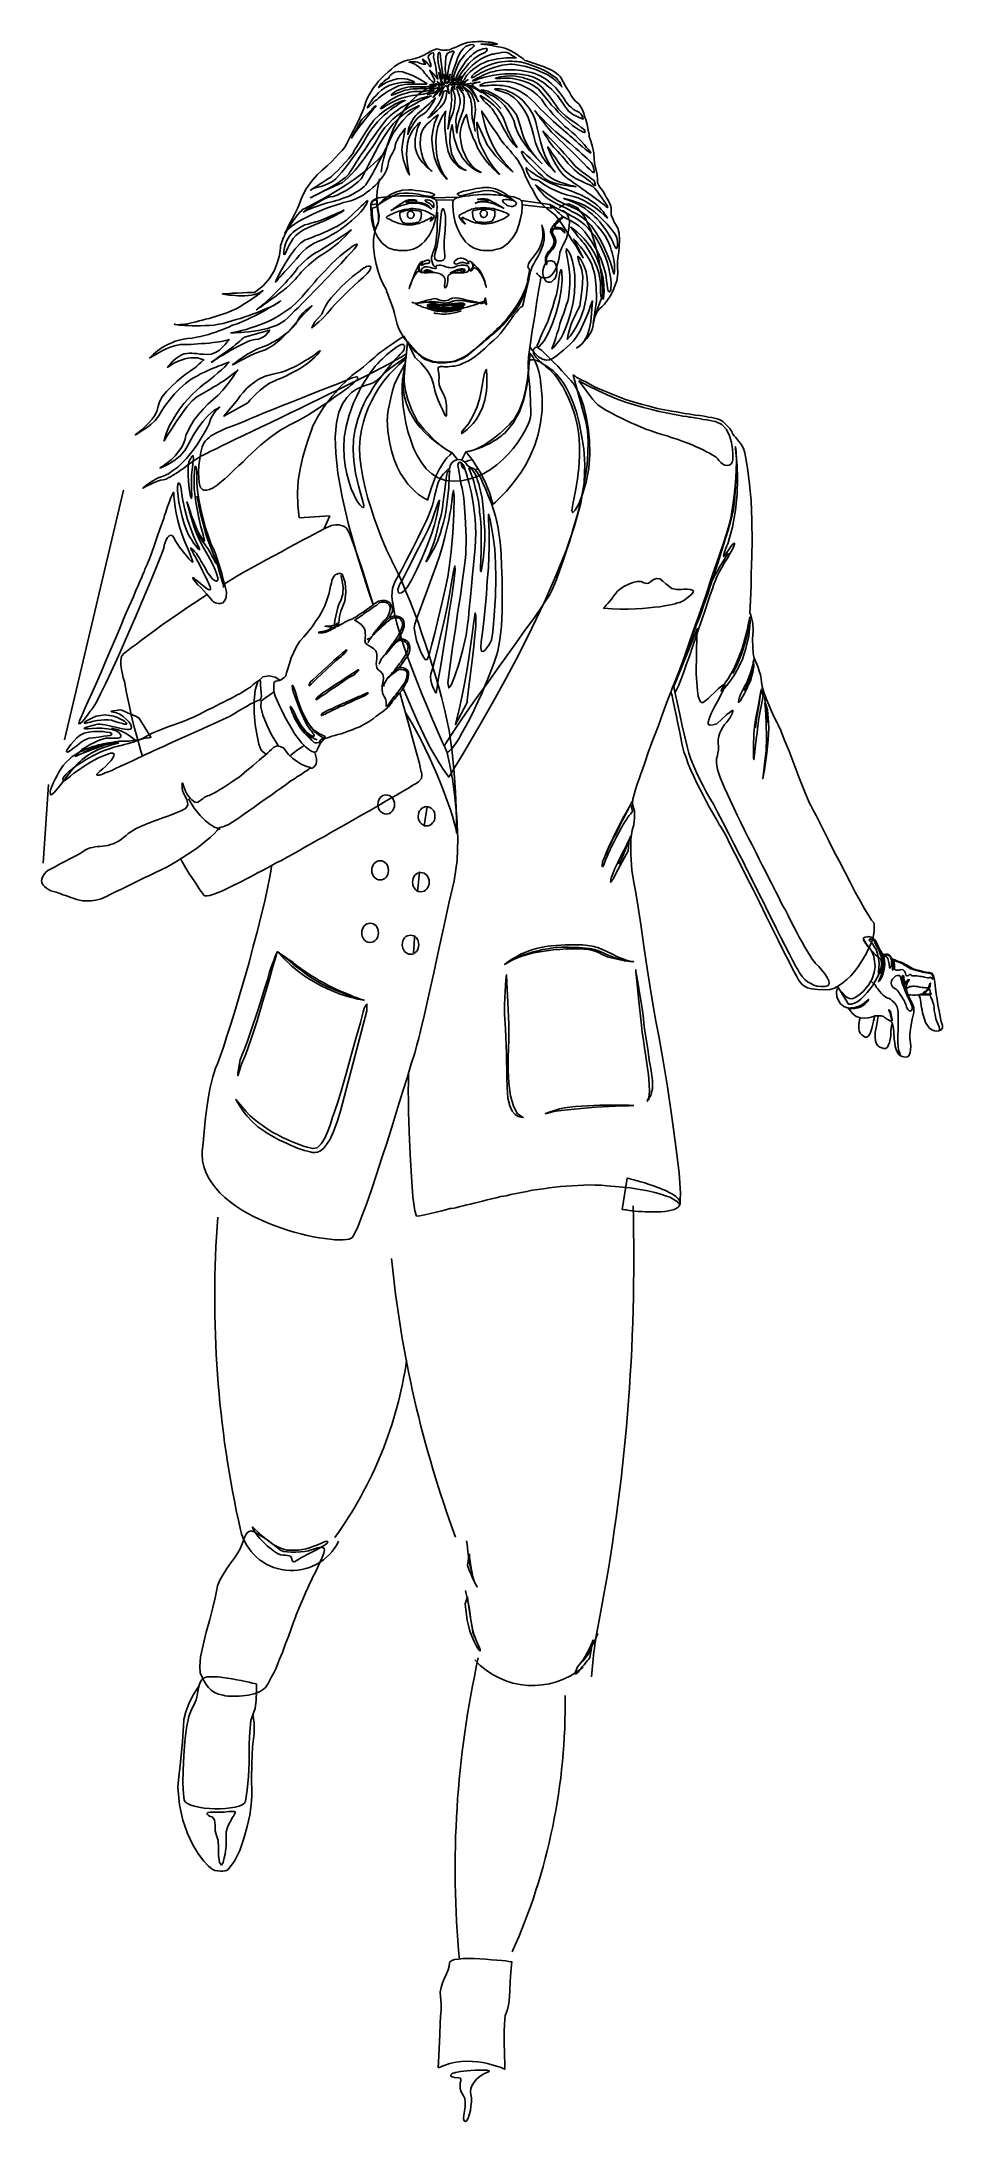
# Model space of a CAD drawing. Extents: x 140.76 to 141.51, y 60.02 to 61.76.
import ezdxf

# ---------------------------------------------------------------- set-up
doc = ezdxf.new("R2010")
doc.units = 0
doc.layers.get('0').update_dxf_attribs({"linetype": 'CONTINUOUS'})

msp = doc.modelspace()

# ---------------------------------------------------------------- linework, layer by layer
for p, q in [((140.8274, 61.3876), (140.7778, 61.1776)), ((140.7643, 61.1401), (140.7598, 61.0741))]:
    msp.add_line(p, q)
at = {"linetype": 'CONTINUOUS'}
for points in [[(140.9627, 61.6033), (140.9633, 61.6043), (140.9646, 61.6069), (140.9665, 61.6106), (140.9689, 61.6151), (140.9712, 61.6196), (140.9733, 61.624), (140.9748, 61.6275), (140.9755, 61.6296), (140.9761, 61.6313), (140.9772, 61.6339), (140.9787, 61.6369), (140.9808, 61.6405), (140.9834, 61.6444), (140.9864, 61.6483), (140.99, 61.6523), (140.9941, 61.6562), (140.9982, 61.6598), (141.0018, 61.6634), (141.0051, 61.6667), (141.0082, 61.6699), (141.0108, 61.6729), (141.013, 61.6757), (141.0147, 61.6786), (141.016, 61.681), (141.0173, 61.6836), (141.0188, 61.6866), (141.0207, 61.6902), (141.0226, 61.6941), (141.0248, 61.6984), (141.0269, 61.7031), (141.029, 61.7082), (141.0308, 61.7136), (141.032, 61.7164), (141.0335, 61.7195), (141.0352, 61.7224), (141.037, 61.7253), (141.0393, 61.7283), (141.0415, 61.7311), (141.0442, 61.7339), (141.0468, 61.7365), (141.0494, 61.739), (141.0522, 61.7412), (141.0549, 61.7433), (141.0577, 61.7452), (141.0603, 61.7467), (141.0629, 61.7478), (141.0656, 61.7487), (141.0678, 61.7491), (141.0721, 61.75), (141.0759, 61.7513), (141.0794, 61.753), (141.0826, 61.7547), (141.0854, 61.7562), (141.0881, 61.7575), (141.0903, 61.7581), (141.0926, 61.7577), (141.0946, 61.7572), (141.0969, 61.757), (141.0989, 61.7572), (141.101, 61.7575), (141.1033, 61.7585), (141.1057, 61.7594), (141.1083, 61.7605), (141.1111, 61.7618), (141.1126, 61.7624), (141.1143, 61.763), (141.1162, 61.7634), (141.1183, 61.7637), (141.1203, 61.7641), (141.1226, 61.7641), (141.1246, 61.7643), (141.1269, 61.7643), (141.1292, 61.7643), (141.1312, 61.7641), (141.1333, 61.7639), (141.1351, 61.7637), (141.137, 61.7634), (141.1385, 61.763), (141.14, 61.7626), (141.1412, 61.7622), (141.1275, 61.7622), (141.1282, 61.7622), (141.1301, 61.7618), (141.1329, 61.7615), (141.1365, 61.7611), (141.1402, 61.7603), (141.144, 61.7596), (141.1473, 61.7587), (141.1502, 61.7577), (141.1526, 61.7566), (141.155, 61.7551), (141.1575, 61.7536), (141.1595, 61.7521), (141.1614, 61.7508), (141.1629, 61.7497), (141.1639, 61.7487), (141.1642, 61.7485), (141.1655, 61.7482), (141.1672, 61.7476), (141.1691, 61.747), (141.1712, 61.7463), (141.1732, 61.7457), (141.1755, 61.7448), (141.1779, 61.744), (141.1804, 61.7431), (141.1826, 61.7421), (141.1849, 61.7412), (141.1871, 61.7401), (141.1892, 61.739), (141.1909, 61.7376), (141.1926, 61.7363), (141.1939, 61.735), (141.1948, 61.7335), (141.1963, 61.7305), (141.198, 61.7275), (141.1997, 61.7245), (141.2016, 61.7217), (141.2032, 61.7189), (141.2049, 61.7164), (141.2066, 61.7146), (141.2083, 61.7129), (141.2098, 61.7116), (141.2109, 61.7099), (141.2121, 61.708), (141.2128, 61.7061), (141.2136, 61.7043), (141.2141, 61.7024), (141.2147, 61.7005), (141.2153, 61.6988), (141.2164, 61.6947), (141.2173, 61.69), (141.2181, 61.6862), (141.2183, 61.6846), (141.219, 61.6823), (141.2207, 61.6771), (141.222, 61.6709), (141.2224, 61.6662), (141.2226, 61.6622), (141.2239, 61.6575), (141.225, 61.6527), (141.2252, 61.6483), (141.2252, 61.6467), (141.2256, 61.645), (141.2263, 61.6435), (141.2273, 61.642), (141.2284, 61.6407), (141.2293, 61.6393), (141.2303, 61.638), (141.2308, 61.6367), (141.2316, 61.6352), (141.2325, 61.6335), (141.2335, 61.6318), (141.2346, 61.63), (141.2355, 61.6279), (141.2363, 61.626), (141.2366, 61.6241), (141.2366, 61.6225), (141.2366, 61.6208), (141.2368, 61.6189), (141.2376, 61.6168), (141.2383, 61.6148), (141.2393, 61.6127), (141.2404, 61.6108), (141.2413, 61.6091), (141.2423, 61.6076), (141.2434, 61.6035), (141.2436, 61.5977), (141.2434, 61.5919), (141.243, 61.5878), (141.2425, 61.5844), (141.2421, 61.5799), (141.2419, 61.575), (141.2423, 61.5699), (141.2421, 61.5671), (141.2413, 61.5634), (141.2398, 61.559), (141.238, 61.5547), (141.2357, 61.5504), (141.2333, 61.5467), (141.231, 61.5437), (141.2288, 61.5416), (141.2269, 61.5399), (141.2252, 61.5379), (141.2241, 61.5356), (141.2231, 61.5332), (141.2224, 61.5309), (141.222, 61.529), (141.2216, 61.5277), (141.2216, 61.5273)], [(141.1642, 61.7485), (141.1655, 61.7482), (141.1672, 61.7476), (141.1691, 61.747), (141.1712, 61.7463), (141.1732, 61.7457), (141.1755, 61.7448), (141.1779, 61.744), (141.1804, 61.7431), (141.1826, 61.7421), (141.1849, 61.7412), (141.1871, 61.7401), (141.1892, 61.739), (141.1909, 61.7376), (141.1926, 61.7363), (141.1939, 61.735), (141.1948, 61.7335), (141.1963, 61.7305), (141.198, 61.7275), (141.1997, 61.7245), (141.2016, 61.7217), (141.2032, 61.7189), (141.2049, 61.7164), (141.2066, 61.7146), (141.2083, 61.7129), (141.2098, 61.7116), (141.2109, 61.7099), (141.2121, 61.708), (141.2128, 61.7061), (141.2136, 61.7043), (141.2141, 61.7024), (141.2147, 61.7005), (141.2153, 61.6988), (141.2164, 61.6947), (141.2173, 61.69), (141.2181, 61.6862), (141.2183, 61.6846), (141.219, 61.6823), (141.2207, 61.6771), (141.222, 61.6709), (141.2224, 61.6662), (141.2226, 61.6622), (141.2239, 61.6575), (141.225, 61.6527), (141.2252, 61.6483), (141.2252, 61.6467), (141.2256, 61.645), (141.2263, 61.6435), (141.2273, 61.642), (141.2284, 61.6407), (141.2293, 61.6393), (141.2303, 61.638), (141.2308, 61.6367), (141.2316, 61.6352), (141.2325, 61.6335), (141.2335, 61.6318), (141.2346, 61.63), (141.2355, 61.6279), (141.2363, 61.626), (141.2366, 61.6241), (141.2366, 61.6225), (141.2366, 61.6208), (141.2368, 61.6189), (141.2376, 61.6168), (141.2383, 61.6148), (141.2393, 61.6127), (141.2404, 61.6108), (141.2413, 61.6091), (141.2423, 61.6076), (141.2434, 61.6035), (141.2436, 61.5977), (141.2434, 61.5919), (141.243, 61.5878), (141.2425, 61.5844), (141.2421, 61.5799), (141.2419, 61.575), (141.2423, 61.5699), (141.2421, 61.5671), (141.2413, 61.5634), (141.2398, 61.559), (141.238, 61.5547), (141.2357, 61.5504), (141.2333, 61.5467), (141.231, 61.5437), (141.2288, 61.5416), (141.2269, 61.5399), (141.2252, 61.5379), (141.2241, 61.5356), (141.2231, 61.5332), (141.2224, 61.5309), (141.222, 61.529), (141.2216, 61.5277), (141.2216, 61.5273), (141.2243, 61.5461), (141.2243, 61.5497), (141.2241, 61.5583), (141.2229, 61.5686), (141.2203, 61.5778), (141.2183, 61.5816), (141.2158, 61.5853), (141.2134, 61.5887), (141.2109, 61.5919), (141.2087, 61.5945), (141.207, 61.5966), (141.2057, 61.5979), (141.2053, 61.5984), (141.2132, 61.5827), (141.2124, 61.584), (141.2102, 61.5874), (141.2072, 61.5924), (141.2034, 61.5981), (141.1997, 61.6041), (141.1961, 61.6097), (141.1931, 61.6142), (141.1912, 61.6168), (141.1897, 61.6185), (141.1877, 61.6202), (141.1854, 61.6219), (141.1828, 61.624), (141.1802, 61.6264), (141.1775, 61.629), (141.1749, 61.6322), (141.1727, 61.636), (141.1708, 61.6397), (141.1691, 61.6427), (141.1676, 61.6453), (141.1665, 61.6478), (141.1654, 61.6499), (141.1646, 61.6519), (141.1637, 61.654), (141.1629, 61.6562), (141.1618, 61.6589), (141.1601, 61.6617), (141.1582, 61.6647), (141.156, 61.6675), (141.1537, 61.6703), (141.1518, 61.6727), (141.15, 61.6748), (141.1487, 61.6761), (141.147, 61.6782), (141.1442, 61.6819), (141.141, 61.6868), (141.1372, 61.6921), (141.1338, 61.6973), (141.1308, 61.7016), (141.1288, 61.7048), (141.128, 61.7059), (141.1282, 61.705), (141.1286, 61.7026), (141.1295, 61.699), (141.1307, 61.6943), (141.1323, 61.6889), (141.1346, 61.6831), (141.1374, 61.6771), (141.1408, 61.671), (141.1427, 61.6684), (141.1447, 61.6658), (141.147, 61.663), (141.1492, 61.6604), (141.1513, 61.6581), (141.1528, 61.6564), (141.1539, 61.6551), (141.1543, 61.6547), (141.1535, 61.6555), (141.1513, 61.6574), (141.1479, 61.6602), (141.1442, 61.6639), (141.14, 61.668), (141.1361, 61.6727), (141.1327, 61.6776), (141.1303, 61.6825), (141.1239, 61.6966), (141.1239, 61.6949), (141.1241, 61.6909), (141.1248, 61.6857), (141.126, 61.6804), (141.1271, 61.6776), (141.1286, 61.6742), (141.1305, 61.6707), (141.1325, 61.6667), (141.135, 61.6628), (141.1376, 61.659), (141.1404, 61.6557), (141.143, 61.6527), (141.1425, 61.6532), (141.1406, 61.6547), (141.138, 61.6572), (141.1348, 61.6604), (141.1314, 61.6645), (141.128, 61.6692), (141.1248, 61.6746), (141.1224, 61.6804), (141.1222, 61.6808), (141.1217, 61.6817), (141.1209, 61.6832), (141.12, 61.6857), (141.1188, 61.6887), (141.1175, 61.6926), (141.1164, 61.6975), (141.1153, 61.7031), (141.1151, 61.7028), (141.1143, 61.7014), (141.1134, 61.6996), (141.1125, 61.6971), (141.1113, 61.6943), (141.1106, 61.6911), (141.11, 61.6877), (141.11, 61.6846), (141.1104, 61.6812), (141.1111, 61.6772), (141.1123, 61.6731), (141.114, 61.6688), (141.1162, 61.6647), (141.1192, 61.6607), (141.1228, 61.6572), (141.1275, 61.6542), (141.1265, 61.6545), (141.1239, 61.6557), (141.1203, 61.6579), (141.1162, 61.6617), (141.1119, 61.6667), (141.108, 61.6739), (141.105, 61.6831), (141.1033, 61.6945), (141.1027, 61.6924), (141.1016, 61.687), (141.1012, 61.6793), (141.1027, 61.6707), (141.1033, 61.6688), (141.1042, 61.6669), (141.1053, 61.6649), (141.1066, 61.6628), (141.1081, 61.6609), (141.11, 61.659), (141.1123, 61.6575), (141.1147, 61.6562), (141.1141, 61.6564), (141.1126, 61.6568), (141.1102, 61.6579), (141.1076, 61.6598), (141.1048, 61.6626), (141.1021, 61.6667), (141.0999, 61.672), (141.0984, 61.6789), (141.0971, 61.6919), (141.0971, 61.7001), (141.0975, 61.7046), (141.0978, 61.7059), (141.0975, 61.7056), (141.0967, 61.7043), (141.0954, 61.7022), (141.0941, 61.6996), (141.0926, 61.6964), (141.0913, 61.6928), (141.0903, 61.6887), (141.0898, 61.6846), (141.0896, 61.6802), (141.0898, 61.6756), (141.0901, 61.6707), (141.0909, 61.6658), (141.0922, 61.6611), (141.0939, 61.6566), (141.0961, 61.6525), (141.0989, 61.6487), (141.0984, 61.6491), (141.0971, 61.6506), (141.0952, 61.653), (141.0929, 61.6564), (141.0905, 61.6609), (141.0884, 61.6667), (141.0869, 61.6737), (141.0862, 61.6817), (141.0862, 61.6838), (141.0869, 61.6891), (141.0884, 61.6958), (141.0914, 61.7028), (141.0909, 61.7024), (141.0894, 61.7013), (141.0873, 61.6998), (141.0849, 61.6975), (141.0823, 61.6951), (141.0798, 61.6922), (141.0781, 61.6892), (141.077, 61.6861), (141.0766, 61.6827), (141.0764, 61.6789), (141.0766, 61.6748), (141.0774, 61.6709), (141.0785, 61.6667), (141.0804, 61.6626), (141.0828, 61.6589), (141.0862, 61.6555), (141.0854, 61.6559), (141.0838, 61.6574), (141.0813, 61.6594), (141.0787, 61.6624), (141.0759, 61.666), (141.0736, 61.6705), (141.0723, 61.6754), (141.0721, 61.681), (141.0723, 61.6825), (141.0729, 61.6864), (141.0742, 61.6915), (141.0766, 61.6966), (141.0763, 61.6964), (141.0751, 61.6954), (141.0738, 61.6941), (141.0719, 61.6922), (141.0701, 61.6898), (141.0684, 61.6868), (141.0669, 61.6831), (141.0657, 61.6789), (141.065, 61.6697), (141.0657, 61.6611), (141.0669, 61.6547), (141.0674, 61.6523), (141.0671, 61.6528), (141.0661, 61.6547), (141.065, 61.6574), (141.0637, 61.6607), (141.0624, 61.6647), (141.0614, 61.669), (141.0611, 61.6737), (141.0614, 61.6782), (141.0639, 61.6913), (141.0635, 61.6909), (141.0627, 61.6898), (141.0614, 61.6883), (141.0599, 61.6862), (141.0584, 61.684), (141.0571, 61.6816), (141.056, 61.6791), (141.0554, 61.6769), (141.0551, 61.6748), (141.0543, 61.6729), (141.0534, 61.671), (141.0524, 61.6692), (141.0513, 61.6673), (141.0505, 61.6654), (141.0498, 61.6634), (141.0494, 61.6611), (141.0489, 61.6587), (141.0481, 61.6564), (141.047, 61.654), (141.0457, 61.6517), (141.044, 61.6495), (141.0423, 61.6474), (141.0406, 61.6453), (141.0387, 61.6435), (141.0367, 61.6416), (141.0342, 61.6395), (141.0314, 61.6375), (141.0284, 61.6354), (141.0252, 61.6335), (141.0218, 61.6318), (141.0183, 61.6305), (141.0145, 61.6296), (141.0119, 61.629), (141.0089, 61.6281), (141.0055, 61.627), (141.0018, 61.6257), (140.9978, 61.6243), (140.9939, 61.6226), (140.9898, 61.621), (140.9856, 61.6191), (140.9817, 61.6172), (140.9778, 61.6151), (140.9742, 61.6131), (140.971, 61.611), (140.9682, 61.6091), (140.9658, 61.6071), (140.9639, 61.6052), (140.9627, 61.6033), (140.9633, 61.6043), (140.9646, 61.6069), (140.9665, 61.6106), (140.9689, 61.6151), (140.9712, 61.6196), (140.9733, 61.624), (140.9748, 61.6275), (140.9755, 61.6296), (140.9761, 61.6313), (140.9772, 61.6339), (140.9787, 61.6369), (140.9808, 61.6405), (140.9834, 61.6444), (140.9864, 61.6483), (140.99, 61.6523), (140.9941, 61.6562), (140.9982, 61.6598), (141.0018, 61.6634), (141.0051, 61.6667), (141.0082, 61.6699), (141.0108, 61.6729), (141.013, 61.6757), (141.0147, 61.6786), (141.016, 61.681), (141.0173, 61.6836), (141.0188, 61.6866), (141.0207, 61.6902), (141.0226, 61.6941), (141.0248, 61.6984), (141.0269, 61.7031), (141.029, 61.7082), (141.0308, 61.7136), (141.032, 61.7164), (141.0335, 61.7195), (141.0352, 61.7224), (141.037, 61.7253), (141.0393, 61.7283), (141.0415, 61.7311), (141.0442, 61.7339), (141.0468, 61.7365), (141.0494, 61.739), (141.0522, 61.7412), (141.0549, 61.7433), (141.0577, 61.7452), (141.0603, 61.7467), (141.0629, 61.7478), (141.0656, 61.7487), (141.0678, 61.7491), (141.0721, 61.75), (141.0759, 61.7513), (141.0794, 61.753), (141.0826, 61.7547), (141.0854, 61.7562), (141.0881, 61.7575), (141.0903, 61.7581), (141.0926, 61.7577), (141.0946, 61.7572), (141.0969, 61.757), (141.0989, 61.7572), (141.101, 61.7575), (141.1033, 61.7585), (141.1057, 61.7594), (141.1083, 61.7605), (141.1111, 61.7618), (141.1126, 61.7624), (141.1143, 61.763), (141.1162, 61.7634), (141.1183, 61.7637), (141.1203, 61.7641), (141.1226, 61.7641), (141.1246, 61.7643), (141.1269, 61.7643), (141.1292, 61.7643), (141.1312, 61.7641), (141.1333, 61.7639), (141.1351, 61.7637), (141.137, 61.7634), (141.1385, 61.763), (141.14, 61.7626), (141.1412, 61.7622), (141.1275, 61.7622), (141.1282, 61.7622), (141.1301, 61.7618), (141.1329, 61.7615), (141.1365, 61.7611), (141.1402, 61.7603), (141.144, 61.7596), (141.1473, 61.7587), (141.1502, 61.7577), (141.1526, 61.7566), (141.155, 61.7551), (141.1575, 61.7536), (141.1595, 61.7521), (141.1614, 61.7508), (141.1629, 61.7497), (141.1639, 61.7487), (141.1642, 61.7485)], [(141.1213, 61.7602), (141.1209, 61.7598), (141.1196, 61.7588), (141.1179, 61.7573), (141.1158, 61.7555), (141.1136, 61.753), (141.1115, 61.7504), (141.1095, 61.7476), (141.108, 61.7446), (141.1068, 61.7416), (141.1057, 61.739), (141.105, 61.7365), (141.1042, 61.7345), (141.1036, 61.733), (141.1033, 61.7318), (141.1027, 61.7313), (141.1021, 61.7315), (141.1023, 61.7324), (141.1029, 61.7346), (141.1036, 61.7382), (141.105, 61.7423), (141.1065, 61.7468), (141.1081, 61.7513), (141.1102, 61.7553), (141.1125, 61.7583), (141.1145, 61.7602), (141.1166, 61.7611), (141.1183, 61.7617), (141.12, 61.7618), (141.1211, 61.7617), (141.1218, 61.7611), (141.1218, 61.7607), (141.1213, 61.7602)], [(141.0862, 61.7311), (141.086, 61.7313), (141.0854, 61.7318), (141.0845, 61.7328), (141.0836, 61.7339), (141.0824, 61.735), (141.0813, 61.7363), (141.0802, 61.7376), (141.0794, 61.7388), (141.0785, 61.7401), (141.0772, 61.7414), (141.0755, 61.7427), (141.0736, 61.7442), (141.0718, 61.7453), (141.0699, 61.7463), (141.0684, 61.7468), (141.0671, 61.747), (141.0672, 61.747), (141.068, 61.7472), (141.0689, 61.7472), (141.0702, 61.7472), (141.0714, 61.7472), (141.0727, 61.7472), (141.074, 61.747), (141.0749, 61.7467), (141.0759, 61.7463), (141.0768, 61.7459), (141.0779, 61.7455), (141.0791, 61.7452), (141.08, 61.7452), (141.0806, 61.7452), (141.0808, 61.7453), (141.0806, 61.7459), (141.0794, 61.7474), (141.0787, 61.7487), (141.0785, 61.7495), (141.0789, 61.7495), (141.08, 61.7485), (141.0813, 61.7472), (141.0828, 61.7457), (141.0838, 61.7446), (141.0843, 61.7437), (141.0851, 61.7431), (141.0854, 61.7435), (141.0853, 61.7452), (141.0845, 61.7474), (141.0838, 61.7493), (141.0832, 61.751), (141.0834, 61.7523), (141.0845, 61.7536), (141.0862, 61.7547), (141.0875, 61.7549), (141.0877, 61.7538), (141.0875, 61.7513), (141.0883, 61.7478), (141.0892, 61.7442), (141.0898, 61.741), (141.0901, 61.738), (141.0909, 61.7348), (141.0913, 61.7328), (141.0909, 61.7331), (141.0901, 61.7341), (141.0892, 61.7352), (141.0883, 61.7365), (141.0871, 61.7376), (141.0862, 61.7386), (141.0853, 61.7395), (141.0847, 61.7401), (141.0845, 61.7403), (141.0884, 61.7322), (141.0884, 61.7315), (141.0883, 61.7303), (141.0875, 61.7298), (141.0862, 61.7311)], [(141.0935, 61.7517), (141.0937, 61.7483), (141.0943, 61.7452), (141.0946, 61.7421), (141.0952, 61.7392), (141.0954, 61.7363), (141.0954, 61.7337), (141.095, 61.733), (141.0943, 61.735), (141.0933, 61.7388), (141.0922, 61.7429), (141.0916, 61.7468), (141.0913, 61.7512), (141.0916, 61.7543), (141.0924, 61.7553), (141.0931, 61.7542), (141.0935, 61.7517)], [(141.1044, 61.7549), (141.104, 61.7542), (141.1033, 61.7521), (141.1021, 61.7487), (141.1008, 61.7442), (141.0997, 61.738), (141.0993, 61.7335), (141.0988, 61.7326), (141.0978, 61.7373), (141.0973, 61.7412), (141.0975, 61.7463), (141.098, 61.7512), (141.0991, 61.7542), (141.1001, 61.7549), (141.1012, 61.7555), (141.1023, 61.7558), (141.1033, 61.7562), (141.104, 61.7562), (141.1046, 61.756), (141.1048, 61.7557), (141.1044, 61.7549)], [(141.1076, 61.7328), (141.108, 61.7335), (141.1093, 61.7356), (141.1113, 61.7386), (141.114, 61.7421), (141.1173, 61.7459), (141.1215, 61.7497), (141.126, 61.753), (141.1312, 61.7555), (141.1314, 61.7557), (141.1318, 61.756), (141.1323, 61.7568), (141.1327, 61.7573), (141.1327, 61.7581), (141.1323, 61.7585), (141.1312, 61.7585), (141.1292, 61.7581), (141.1267, 61.7573), (141.1246, 61.7564), (141.1228, 61.7553), (141.1209, 61.754), (141.1194, 61.7527), (141.1179, 61.7512), (141.1164, 61.7497), (141.1149, 61.7482), (141.1147, 61.7478), (141.114, 61.747), (141.1132, 61.7457), (141.1121, 61.744), (141.111, 61.7423), (141.1098, 61.7405), (141.1087, 61.7388), (141.108, 61.7371), (141.1066, 61.7341), (141.1059, 61.7318), (141.1061, 61.7311), (141.1076, 61.7328)], [(141.1571, 61.7506), (141.1569, 61.7506), (141.1564, 61.7506), (141.1552, 61.7506), (141.1539, 61.7506), (141.1524, 61.7506), (141.1505, 61.7506), (141.1485, 61.7506), (141.1462, 61.7504), (141.1438, 61.75), (141.1413, 61.7498), (141.1389, 61.7493), (141.1363, 61.7487), (141.1338, 61.7482), (141.1316, 61.7472), (141.1292, 61.7463), (141.1271, 61.7452), (141.1233, 61.7429), (141.1205, 61.7408), (141.1183, 61.739), (141.1168, 61.7375), (141.1155, 61.736), (141.1147, 61.7346), (141.1141, 61.7335), (141.1136, 61.7324), (141.1128, 61.7316), (141.1113, 61.7305), (141.1104, 61.7305), (141.1111, 61.7331), (141.1125, 61.7356), (141.1143, 61.7384), (141.117, 61.7412), (141.1201, 61.7442), (141.1235, 61.747), (141.1275, 61.7497), (141.1316, 61.7517), (141.1359, 61.7534), (141.1365, 61.7536), (141.1378, 61.7538), (141.1398, 61.7543), (141.1423, 61.7547), (141.1447, 61.7551), (141.1472, 61.7553), (141.1492, 61.7551), (141.1507, 61.7545), (141.1518, 61.7538), (141.153, 61.753), (141.1539, 61.7523), (141.155, 61.7517), (141.1558, 61.7512), (141.1565, 61.751), (141.1569, 61.7506), (141.1571, 61.7506)], [(141.1948, 61.7268), (141.1948, 61.727), (141.1948, 61.7273), (141.1946, 61.7279), (141.1942, 61.7286), (141.1939, 61.7296), (141.1931, 61.7307), (141.192, 61.732), (141.1907, 61.7335), (141.1888, 61.735), (141.1867, 61.7365), (141.1839, 61.7382), (141.1807, 61.7399), (141.177, 61.7418), (141.1725, 61.7435), (141.1672, 61.7453), (141.1614, 61.747), (141.1612, 61.747), (141.1603, 61.7472), (141.1592, 61.7474), (141.1575, 61.7476), (141.1554, 61.7476), (141.1532, 61.7478), (141.1505, 61.7478), (141.1477, 61.7476), (141.1445, 61.7472), (141.1413, 61.7467), (141.1382, 61.7459), (141.1348, 61.7448), (141.1314, 61.7435), (141.128, 61.7418), (141.1248, 61.7395), (141.1217, 61.7371), (141.1215, 61.7369), (141.1207, 61.7361), (141.1201, 61.7354), (141.1196, 61.7346), (141.1194, 61.7341), (141.12, 61.7339), (141.1213, 61.7345), (141.1239, 61.736), (141.1256, 61.7369), (141.1273, 61.738), (141.1292, 61.739), (141.131, 61.7397), (141.1329, 61.7406), (141.135, 61.7414), (141.1368, 61.7421), (141.1391, 61.7429), (141.1412, 61.7435), (141.1432, 61.744), (141.1453, 61.7444), (141.1475, 61.7448), (141.1496, 61.745), (141.1517, 61.7452), (141.1537, 61.7452), (141.1558, 61.745), (141.1605, 61.7442), (141.165, 61.7433), (141.1695, 61.7421), (141.1734, 61.7408), (141.1772, 61.7393), (141.1804, 61.7378), (141.1834, 61.7363), (141.1856, 61.735), (141.1877, 61.7335), (141.1896, 61.7318), (141.1914, 61.7301), (141.1931, 61.7285), (141.1944, 61.7271), (141.1952, 61.7264), (141.1954, 61.7262), (141.1948, 61.7268)], [(141.0806, 61.73), (141.0791, 61.7309), (141.0764, 61.7324), (141.0732, 61.7341), (141.0695, 61.736), (141.0654, 61.7376), (141.0616, 61.7388), (141.0581, 61.7392), (141.0551, 61.7386), (141.053, 61.7375), (141.0517, 61.7365), (141.0511, 61.7358), (141.0507, 61.7352), (141.0505, 61.7346), (141.0504, 61.7343), (141.05, 61.7337), (141.049, 61.7331), (141.0477, 61.7324), (141.0462, 61.7311), (141.0447, 61.7296), (141.0432, 61.7283), (141.0421, 61.7268), (141.0414, 61.7258), (141.0414, 61.7256), (141.0419, 61.726), (141.0434, 61.7271), (141.0455, 61.7285), (141.0479, 61.7298), (141.0509, 61.7311), (141.0539, 61.7322), (141.0571, 61.733), (141.0603, 61.7333), (141.0631, 61.7331), (141.0657, 61.7326), (141.068, 61.732), (141.0697, 61.7313), (141.071, 61.7307), (141.0716, 61.7303), (141.0716, 61.73), (141.0708, 61.7298), (141.0693, 61.73), (141.0671, 61.7301), (141.0641, 61.7301), (141.0609, 61.73), (141.0575, 61.7294), (141.0539, 61.7286), (141.0504, 61.7273), (141.047, 61.7256), (141.044, 61.7236), (141.0415, 61.7213), (141.0393, 61.7191), (141.0376, 61.7172), (141.0361, 61.7155), (141.035, 61.7138), (141.034, 61.7123), (141.0333, 61.7112), (141.0327, 61.7101), (141.032, 61.7088), (141.0322, 61.7086), (141.0335, 61.7097), (141.0363, 61.7123), (141.0372, 61.7133), (141.0384, 61.7144), (141.0399, 61.7155), (141.0414, 61.7168), (141.043, 61.7181), (141.0449, 61.7196), (141.047, 61.721), (141.049, 61.7223), (141.0513, 61.7236), (141.0536, 61.7249), (141.0558, 61.726), (141.0582, 61.727), (141.0607, 61.7277), (141.0633, 61.7283), (141.0657, 61.7286), (141.0682, 61.7286), (141.0727, 61.7285), (141.0763, 61.7285), (141.0789, 61.7285), (141.0806, 61.7285), (141.0817, 61.7286), (141.0821, 61.729), (141.0815, 61.7294), (141.0806, 61.73)], [(141.0436, 61.6547), (141.0438, 61.656), (141.0442, 61.6587), (141.0447, 61.6622), (141.0459, 61.6667), (141.0472, 61.672), (141.0489, 61.6778), (141.0511, 61.684), (141.0537, 61.6904), (141.0569, 61.6969), (141.0605, 61.7031), (141.0646, 61.7093), (141.0695, 61.7148), (141.0747, 61.7198), (141.0808, 61.724), (141.0875, 61.7271), (141.0948, 61.7292), (141.1023, 61.73), (141.1095, 61.7296), (141.1162, 61.7279), (141.1228, 61.7253), (141.1288, 61.7219), (141.1344, 61.7176), (141.1397, 61.7129), (141.144, 61.7082), (141.144, 61.7082)], [(141.0856, 61.727), (141.0847, 61.7268), (141.0838, 61.7268), (141.0824, 61.7266), (141.0809, 61.7264), (141.0793, 61.7264), (141.0776, 61.7264), (141.0757, 61.7264), (141.074, 61.7264), (141.0721, 61.7264), (141.0702, 61.7264), (141.068, 61.7262), (141.0659, 61.726), (141.0637, 61.7255), (141.0614, 61.7249), (141.0592, 61.7241), (141.0571, 61.7232), (141.0552, 61.7221), (141.0537, 61.7211), (141.0528, 61.7204), (141.0522, 61.7198), (141.0521, 61.7193), (141.0526, 61.7193), (141.0536, 61.7195), (141.0552, 61.7202), (141.0571, 61.7211), (141.0592, 61.7219), (141.0614, 61.7226), (141.0637, 61.7234), (141.0659, 61.7238), (141.0682, 61.7243), (141.0702, 61.7245), (141.0721, 61.7247), (141.074, 61.7247), (141.0763, 61.7249), (141.0785, 61.7249), (141.0808, 61.7249), (141.0828, 61.7251), (141.0847, 61.7253), (141.0862, 61.7255), (141.0873, 61.7258), (141.0881, 61.7262), (141.0888, 61.7266), (141.0894, 61.727), (141.0896, 61.7271), (141.0894, 61.7273), (141.0888, 61.7273), (141.0875, 61.7273), (141.0856, 61.727)], [(141.1254, 61.7136), (141.125, 61.7142), (141.1243, 61.7157), (141.1232, 61.7179), (141.1215, 61.7204), (141.1196, 61.723), (141.1177, 61.7253), (141.1155, 61.727), (141.1134, 61.7277), (141.1126, 61.7279), (141.1111, 61.7281), (141.1098, 61.7279), (141.1098, 61.727), (141.1108, 61.7256), (141.1115, 61.7243), (141.1123, 61.7236), (141.1125, 61.7232), (141.1123, 61.7234), (141.1117, 61.724), (141.1108, 61.7249), (141.1098, 61.7258), (141.1089, 61.7268), (141.108, 61.7275), (141.107, 61.7283), (141.1065, 61.7285), (141.1057, 61.7283), (141.1053, 61.7273), (141.1053, 61.726), (141.1055, 61.7241), (141.105, 61.7251), (141.1035, 61.7271), (141.1018, 61.7286), (141.1003, 61.7279), (141.0997, 61.7256), (141.1001, 61.7234), (141.1004, 61.7213), (141.1008, 61.7206), (141.1006, 61.7211), (141.1001, 61.7226), (141.0997, 61.7243), (141.0993, 61.7256), (141.0986, 61.7275), (141.0975, 61.7271), (141.0963, 61.7258), (141.0954, 61.7245), (141.095, 61.7236), (141.0941, 61.7215), (141.0931, 61.7195), (141.0924, 61.7185), (141.0926, 61.7191), (141.0929, 61.7204), (141.0933, 61.7215), (141.0935, 61.7223), (141.0939, 61.723), (141.0944, 61.7243), (141.0952, 61.7256), (141.0956, 61.7264), (141.0954, 61.7264), (141.0946, 61.726), (141.0935, 61.7251), (141.0926, 61.7236), (141.0918, 61.7223), (141.0901, 61.7202), (141.0884, 61.7185), (141.0871, 61.7174), (141.0875, 61.7179), (141.0884, 61.7191), (141.0896, 61.7204), (141.0903, 61.7215), (141.0905, 61.7221), (141.0901, 61.7221), (141.0894, 61.7219), (141.0881, 61.7213), (141.0879, 61.7213), (141.0873, 61.7211), (141.0864, 61.7208), (141.0854, 61.7206), (141.0845, 61.7204), (141.0836, 61.72), (141.0826, 61.7198), (141.0823, 61.7198), (141.0824, 61.7198), (141.0832, 61.72), (141.0841, 61.7202), (141.0854, 61.7206), (141.0868, 61.7211), (141.0881, 61.7217), (141.0894, 61.7223), (141.0903, 61.723), (141.0909, 61.7236), (141.0918, 61.7247), (141.0924, 61.7256), (141.0922, 61.7258), (141.0916, 61.7256), (141.0909, 61.7253), (141.0899, 61.7251), (141.0888, 61.7247), (141.0877, 61.7245), (141.0866, 61.7243), (141.0854, 61.7241), (141.0843, 61.724), (141.0845, 61.724), (141.0853, 61.7241), (141.0862, 61.7243), (141.0873, 61.7245), (141.0886, 61.7249), (141.0899, 61.7253), (141.0911, 61.7256), (141.0922, 61.7262), (141.0929, 61.7271), (141.092, 61.7277), (141.0905, 61.7281), (141.0894, 61.7283), (141.0883, 61.7283), (141.0866, 61.7283), (141.0851, 61.7281), (141.0845, 61.7281), (141.0847, 61.7281), (141.0853, 61.7283), (141.086, 61.7283), (141.0869, 61.7285), (141.0879, 61.7286), (141.0888, 61.7286), (141.0896, 61.7288), (141.0901, 61.7288), (141.0909, 61.7286), (141.0916, 61.7285), (141.0922, 61.7285), (141.092, 61.729), (141.0913, 61.73), (141.0909, 61.7307), (141.0907, 61.7309), (141.0909, 61.7307), (141.0918, 61.7298), (141.0931, 61.7283), (141.0943, 61.7273), (141.0946, 61.7275), (141.0941, 61.73), (141.0931, 61.7335), (141.0924, 61.7367), (141.092, 61.7382), (141.0926, 61.7367), (141.0937, 61.7331), (141.095, 61.7296), (141.096, 61.7275), (141.0963, 61.7279), (141.0967, 61.7294), (141.0969, 61.7313), (141.0969, 61.7324), (141.0969, 61.7333), (141.0969, 61.7348), (141.0967, 61.7363), (141.0967, 61.7369), (141.0969, 61.7361), (141.0971, 61.7346), (141.0973, 61.7331), (141.0975, 61.7322), (141.0976, 61.7313), (141.0984, 61.7296), (141.0991, 61.729), (141.0999, 61.7307), (141.1003, 61.7326), (141.1008, 61.7346), (141.1014, 61.7361), (141.1016, 61.7369), (141.1014, 61.736), (141.1012, 61.7341), (141.1008, 61.732), (141.1008, 61.7307), (141.101, 61.7301), (141.1016, 61.7296), (141.1021, 61.7296), (141.1029, 61.7301), (141.1036, 61.7313), (141.1042, 61.7324), (141.1048, 61.7333), (141.105, 61.7337), (141.1048, 61.7328), (141.1042, 61.7311), (141.1036, 61.7292), (141.1036, 61.7283), (141.1044, 61.7285), (141.1055, 61.7292), (141.1066, 61.73), (141.1076, 61.7307), (141.1083, 61.7316), (141.1093, 61.7331), (141.1102, 61.7345), (141.1108, 61.7352), (141.1104, 61.7345), (141.1096, 61.733), (141.1087, 61.7311), (141.1083, 61.73), (141.1083, 61.7294), (141.1081, 61.7288), (141.1083, 61.7285), (141.1093, 61.7285), (141.11, 61.7286), (141.1111, 61.729), (141.1123, 61.7298), (141.1136, 61.7305), (141.1147, 61.7311), (141.1157, 61.7318), (141.1164, 61.7322), (141.1166, 61.7324), (141.1158, 61.7318), (141.1143, 61.7305), (141.113, 61.7294), (141.113, 61.7286), (141.1138, 61.7286), (141.1149, 61.7286), (141.1164, 61.7288), (141.1181, 61.729), (141.1196, 61.7292), (141.1213, 61.7294), (141.1224, 61.7298), (141.1233, 61.73), (141.1267, 61.7303), (141.1265, 61.7303), (141.126, 61.7301), (141.1252, 61.7301), (141.1243, 61.73), (141.1232, 61.7296), (141.1222, 61.7294), (141.1215, 61.729), (141.1211, 61.7288), (141.1205, 61.7283), (141.1201, 61.7279), (141.1203, 61.7275), (141.1209, 61.727), (141.1215, 61.7266), (141.1226, 61.7258), (141.1237, 61.7249), (141.125, 61.724), (141.1262, 61.7228), (141.1273, 61.7221), (141.128, 61.7215), (141.1282, 61.7213), (141.1278, 61.7215), (141.1269, 61.7221), (141.1256, 61.723), (141.1239, 61.724), (141.1222, 61.7249), (141.1207, 61.7258), (141.1196, 61.7266), (141.119, 61.727), (141.1185, 61.7271), (141.1181, 61.7268), (141.1183, 61.7262), (141.1188, 61.7255), (141.1196, 61.7245), (141.1205, 61.723), (141.1217, 61.7211), (141.1228, 61.7191), (141.1237, 61.717), (141.1246, 61.7153), (141.1252, 61.714), (141.1254, 61.7136)], [(141.1181, 61.7221), (141.119, 61.7211), (141.12, 61.7196), (141.1207, 61.7176), (141.1217, 61.7153), (141.1222, 61.7127), (141.1226, 61.7099), (141.1228, 61.7069), (141.1224, 61.7041), (141.1222, 61.7024), (141.1218, 61.6984), (141.1218, 61.6936), (141.1226, 61.6891), (141.1222, 61.6907), (141.1213, 61.6949), (141.1201, 61.6999), (141.1198, 61.7046), (141.1196, 61.7086), (141.1194, 61.7121), (141.119, 61.7146), (141.1188, 61.7155), (141.1185, 61.7164), (141.1175, 61.7185), (141.1166, 61.7208), (141.1157, 61.7223), (141.1151, 61.7228), (141.114, 61.724), (141.113, 61.7251), (141.1121, 61.7262), (141.1119, 61.7268), (141.1126, 61.7264), (141.1145, 61.7249), (141.1181, 61.7221)], [(141.1213, 61.7315), (141.1217, 61.7316), (141.123, 61.732), (141.1248, 61.7328), (141.1275, 61.7335), (141.1307, 61.7343), (141.1344, 61.7352), (141.1383, 61.736), (141.1428, 61.7367), (141.1473, 61.7371), (141.1522, 61.7373), (141.1571, 61.7373), (141.162, 61.7367), (141.1669, 61.7358), (141.1715, 61.7343), (141.1761, 61.7322), (141.1802, 61.7296), (141.1839, 61.7266), (141.1869, 61.724), (141.1894, 61.7213), (141.1916, 61.7189), (141.1933, 61.7166), (141.1948, 61.7146), (141.1961, 61.7127), (141.1972, 61.7108), (141.1984, 61.7091), (141.1997, 61.7074), (141.201, 61.7059), (141.2027, 61.7044), (141.2046, 61.7031), (141.207, 61.7018), (141.2098, 61.7005), (141.2132, 61.6992), (141.213, 61.6999), (141.2124, 61.7018), (141.2113, 61.7037), (141.21, 61.7048), (141.2091, 61.7052), (141.2079, 61.7058), (141.2064, 61.7065), (141.2049, 61.7076), (141.2034, 61.7088), (141.2018, 61.7101), (141.2003, 61.7118), (141.1987, 61.7136), (141.1971, 61.7161), (141.1952, 61.7189), (141.1927, 61.7223), (141.1899, 61.7256), (141.1864, 61.7292), (141.1824, 61.7324), (141.1777, 61.7352), (141.1725, 61.7375), (141.1697, 61.7382), (141.1669, 61.739), (141.164, 61.7395), (141.1612, 61.7399), (141.1586, 61.7403), (141.156, 61.7405), (141.1533, 61.7406), (141.1509, 61.7406), (141.1485, 61.7406), (141.1462, 61.7405), (141.1442, 61.7403), (141.1421, 61.7399), (141.1402, 61.7397), (141.1385, 61.7393), (141.137, 61.739), (141.1355, 61.7386), (141.1327, 61.7376), (141.1297, 61.7363), (141.1267, 61.7348), (141.1241, 61.7335), (141.1218, 61.7322), (141.1205, 61.7315), (141.1203, 61.7311), (141.1213, 61.7315)], [(141.1312, 61.7271), (141.1325, 61.7273), (141.1342, 61.7275), (141.1361, 61.7277), (141.1383, 61.7277), (141.1406, 61.7277), (141.143, 61.7275), (141.1457, 61.7273), (141.1483, 61.7268), (141.1511, 61.7262), (141.1541, 61.7253), (141.1571, 61.7241), (141.1601, 61.7226), (141.1631, 61.7208), (141.1661, 61.7187), (141.1691, 61.7163), (141.1721, 61.7133), (141.1749, 61.7103), (141.1777, 61.7073), (141.1805, 61.7046), (141.1832, 61.702), (141.1858, 61.6996), (141.1882, 61.6973), (141.1905, 61.6953), (141.1927, 61.6932), (141.1948, 61.6915), (141.1967, 61.6898), (141.1986, 61.6881), (141.2003, 61.6868), (141.2018, 61.6855), (141.2031, 61.6844), (141.2042, 61.6834), (141.2051, 61.6825), (141.2072, 61.6806), (141.2096, 61.6784), (141.2123, 61.6761), (141.2149, 61.6739), (141.2171, 61.6722), (141.2188, 61.671), (141.2196, 61.6707), (141.2192, 61.6714), (141.2179, 61.6733), (141.216, 61.6754), (141.2139, 61.6778), (141.2117, 61.6804), (141.2091, 61.6832), (141.2064, 61.6859), (141.2036, 61.6883), (141.2008, 61.6906), (141.1978, 61.693), (141.1946, 61.6962), (141.1914, 61.6996), (141.1881, 61.7031), (141.1851, 61.7067), (141.1822, 61.7101), (141.18, 61.7133), (141.1781, 61.7159), (141.1772, 61.717), (141.1761, 61.7183), (141.1747, 61.7195), (141.1732, 61.7208), (141.1715, 61.7221), (141.1695, 61.7234), (141.1676, 61.7245), (141.1654, 61.7258), (141.1631, 61.7268), (141.1608, 61.7279), (141.1584, 61.7288), (141.156, 61.7296), (141.1535, 61.7301), (141.1513, 61.7307), (141.1488, 61.7309), (141.1466, 61.7311), (141.14, 61.7309), (141.1348, 61.7303), (141.1308, 61.7296), (141.128, 61.7286), (141.1267, 61.7279), (141.1267, 61.7271), (141.1282, 61.727), (141.1312, 61.7271)], [(141.1515, 61.7335), (141.1539, 61.7333), (141.1567, 61.7328), (141.1603, 61.732), (141.164, 61.7309), (141.1678, 61.7294), (141.1717, 61.7271), (141.1753, 61.7245), (141.1785, 61.7211), (141.1813, 61.7176), (141.1841, 61.7142), (141.1867, 61.711), (141.1896, 61.708), (141.1922, 61.705), (141.195, 61.7022), (141.198, 61.6994), (141.2012, 61.6966), (141.2042, 61.6939), (141.207, 61.6919), (141.2094, 61.6902), (141.2117, 61.6891), (141.2132, 61.6883), (141.2143, 61.6879), (141.2149, 61.6883), (141.2147, 61.6892), (141.2136, 61.6906), (141.2115, 61.6922), (141.2089, 61.6943), (141.2057, 61.6966), (141.2021, 61.699), (141.1987, 61.7016), (141.1954, 61.7046), (141.1926, 61.7076), (141.1901, 61.711), (141.1875, 61.7148), (141.1847, 61.7187), (141.1817, 61.7224), (141.1785, 61.726), (141.1749, 61.729), (141.1708, 61.7313), (141.1665, 61.7328), (141.1659, 61.733), (141.1646, 61.7333), (141.1624, 61.7341), (141.1594, 61.7346), (141.156, 61.7352), (141.152, 61.7354), (141.1479, 61.7352), (141.1438, 61.7346), (141.1406, 61.7339), (141.1395, 61.7335), (141.1398, 61.7333), (141.1413, 61.7333), (141.1438, 61.7333), (141.1464, 61.7335), (141.1492, 61.7335), (141.1515, 61.7335)], [(141.0757, 61.7104), (141.0749, 61.7099), (141.0729, 61.7084), (141.0701, 61.7059), (141.0663, 61.7028), (141.0622, 61.6984), (141.0581, 61.6934), (141.0541, 61.6876), (141.0507, 61.681), (141.0492, 61.6776), (141.047, 61.6733), (141.0445, 61.6684), (141.0417, 61.6634), (141.0389, 61.6581), (141.0363, 61.6532), (141.0337, 61.6489), (141.0316, 61.6455), (141.0307, 61.644), (141.0293, 61.6427), (141.0279, 61.6414), (141.0262, 61.6401), (141.0245, 61.6388), (141.0224, 61.6377), (141.0203, 61.6365), (141.0181, 61.6354), (141.0158, 61.6343), (141.0134, 61.6333), (141.011, 61.6324), (141.0085, 61.6315), (141.0059, 61.6307), (141.0033, 61.63), (141.0008, 61.6294), (140.9982, 61.6288), (140.9976, 61.6286), (140.9958, 61.6281), (140.9933, 61.6271), (140.9901, 61.626), (140.9868, 61.6249), (140.9836, 61.6236), (140.9806, 61.6223), (140.9783, 61.6211), (140.9791, 61.6217), (140.9811, 61.6232), (140.9841, 61.6253), (140.9879, 61.6275), (140.9916, 61.6298), (140.9954, 61.6318), (140.9986, 61.6333), (141.001, 61.6339), (141.0035, 61.6343), (141.0066, 61.6354), (141.0102, 61.6373), (141.0142, 61.6393), (141.0181, 61.6418), (141.0217, 61.6444), (141.0247, 61.6468), (141.0267, 61.6491), (141.0284, 61.6517), (141.0305, 61.6557), (141.0327, 61.6602), (141.0355, 61.6656), (141.0385, 61.6714), (141.0417, 61.6774), (141.0455, 61.6836), (141.0494, 61.6896), (141.0537, 61.6953), (141.0582, 61.6998), (141.0627, 61.7033), (141.0669, 61.7061), (141.0704, 61.7082), (141.0732, 61.7095), (141.0749, 61.7103), (141.0757, 61.7104)], [(141.0858, 61.7187), (141.0854, 61.7185), (141.0843, 61.7181), (141.0828, 61.7174), (141.0806, 61.7164), (141.0779, 61.7151), (141.0749, 61.7136), (141.0716, 61.7118), (141.068, 61.7097), (141.0644, 61.7074), (141.0607, 61.7048), (141.0569, 61.702), (141.0534, 61.699), (141.05, 61.6956), (141.0468, 61.6921), (141.044, 61.6883), (141.0415, 61.6842), (141.0414, 61.6838), (141.0406, 61.6827), (141.0397, 61.681), (141.0382, 61.6787), (141.0365, 61.6761), (141.0344, 61.6731), (141.0322, 61.6699), (141.0297, 61.6665), (141.0271, 61.663), (141.0245, 61.6596), (141.0217, 61.6562), (141.0188, 61.653), (141.016, 61.6502), (141.0134, 61.6478), (141.0108, 61.6457), (141.0082, 61.6444), (141.0033, 61.6423), (140.999, 61.6403), (140.9948, 61.6384), (140.9913, 61.6367), (140.9885, 61.6352), (140.9862, 61.6341), (140.9849, 61.6333), (140.9843, 61.6332), (140.9847, 61.6333), (140.9855, 61.6337), (140.9869, 61.6345), (140.9888, 61.6354), (140.9909, 61.6365), (140.9935, 61.6378), (140.9961, 61.6392), (140.999, 61.6407), (141.0018, 61.6423), (141.0046, 61.644), (141.0072, 61.6455), (141.0097, 61.6472), (141.0119, 61.6489), (141.014, 61.6504), (141.0155, 61.6517), (141.0164, 61.653), (141.0173, 61.6545), (141.0187, 61.6566), (141.0203, 61.6592), (141.0224, 61.6624), (141.0247, 61.6658), (141.0269, 61.6694), (141.0295, 61.6731), (141.0322, 61.6771), (141.0348, 61.681), (141.0374, 61.6847), (141.04, 61.6883), (141.0425, 61.6917), (141.0447, 61.6947), (141.0468, 61.6973), (141.0485, 61.6994), (141.05, 61.7009), (141.0513, 61.702), (141.0528, 61.7033), (141.0545, 61.7046), (141.0562, 61.7059), (141.0581, 61.7073), (141.0599, 61.7086), (141.062, 61.7099), (141.0641, 61.711), (141.0663, 61.7123), (141.0687, 61.7134), (141.0714, 61.7146), (141.074, 61.7155), (141.0766, 61.7164), (141.0796, 61.7174), (141.0826, 61.7181), (141.0858, 61.7187)], [(141.0639, 61.7151), (141.0637, 61.7149), (141.0629, 61.7146), (141.0618, 61.714), (141.0603, 61.7131), (141.0584, 61.7119), (141.0564, 61.7104), (141.0539, 61.7088), (141.0515, 61.7069), (141.0489, 61.7048), (141.0462, 61.7024), (141.0434, 61.6998), (141.0406, 61.6969), (141.038, 61.6939), (141.0355, 61.6906), (141.0331, 61.687), (141.0308, 61.6832), (141.0286, 61.6793), (141.0254, 61.6744), (141.0218, 61.6694), (141.0179, 61.6641), (141.0142, 61.659), (141.0106, 61.6547), (141.0078, 61.6514), (141.0057, 61.6491), (141.0027, 61.6467), (140.9995, 61.645), (140.9963, 61.6437), (140.9933, 61.6427), (140.9905, 61.642), (140.9881, 61.6414), (140.986, 61.6405), (140.9843, 61.6395), (140.9849, 61.6399), (140.9864, 61.6408), (140.9888, 61.6423), (140.9915, 61.6442), (140.9943, 61.6459), (140.9969, 61.6476), (140.999, 61.6489), (141.0005, 61.6499), (141.002, 61.651), (141.0042, 61.6532), (141.0072, 61.656), (141.0104, 61.6594), (141.0136, 61.663), (141.0164, 61.6662), (141.0187, 61.6688), (141.02, 61.6707), (141.0211, 61.6727), (141.0232, 61.6761), (141.0258, 61.6804), (141.0286, 61.6849), (141.0314, 61.6894), (141.0342, 61.6936), (141.0363, 61.6967), (141.0376, 61.6984), (141.0423, 61.7028), (141.0468, 61.7063), (141.0513, 61.7093), (141.0552, 61.7116), (141.0588, 61.7133), (141.0614, 61.7144), (141.0633, 61.7149), (141.0639, 61.7151)], [(141.0384, 61.7088), (141.0376, 61.708), (141.0357, 61.7058), (141.0331, 61.7024), (141.0299, 61.6986), (141.0265, 61.6943), (141.0233, 61.69), (141.0207, 61.6862), (141.0188, 61.6832), (141.0267, 61.6981), (141.0275, 61.6988), (141.0293, 61.7007), (141.0318, 61.7033), (141.0346, 61.7061), (141.037, 61.7086), (141.0387, 61.7101), (141.0393, 61.7103), (141.0384, 61.7088)], [(141.0858, 61.7223), (141.0854, 61.7221), (141.0845, 61.7219), (141.083, 61.7213), (141.0811, 61.7208), (141.0791, 61.7202), (141.0768, 61.7198), (141.0746, 61.7195), (141.0725, 61.7193), (141.0702, 61.7191), (141.0672, 61.7185), (141.0637, 61.7176), (141.0599, 61.7164), (141.056, 61.7148), (141.0521, 61.7129), (141.0483, 61.7108), (141.0447, 61.7084), (141.0445, 61.7084), (141.044, 61.7082), (141.0436, 61.708), (141.0432, 61.708), (141.0432, 61.7084), (141.044, 61.7093), (141.0457, 61.7106), (141.0483, 61.7129), (141.0517, 61.7153), (141.0551, 61.7174), (141.0584, 61.7189), (141.0618, 61.7202), (141.0648, 61.721), (141.0674, 61.7217), (141.0695, 61.7221), (141.071, 61.7223), (141.0723, 61.7223), (141.0736, 61.7223), (141.0751, 61.7224), (141.0766, 61.7224), (141.0781, 61.7224), (141.0796, 61.7224), (141.0809, 61.7226), (141.0823, 61.7228), (141.0836, 61.723), (141.0849, 61.7234), (141.0862, 61.7236), (141.0871, 61.7236), (141.0877, 61.7236), (141.0879, 61.7234), (141.0873, 61.7228), (141.0858, 61.7223)], [(141.0659, 61.6861), (141.0661, 61.6866), (141.0669, 61.6881), (141.0678, 61.6904), (141.0693, 61.693), (141.0708, 61.6956), (141.0727, 61.6982), (141.0747, 61.7005), (141.077, 61.7022), (141.0793, 61.7035), (141.0813, 61.7054), (141.083, 61.7073), (141.0847, 61.7095), (141.0862, 61.7116), (141.0875, 61.7136), (141.0884, 61.7155), (141.089, 61.717), (141.0886, 61.7166), (141.0875, 61.7155), (141.0858, 61.714), (141.0839, 61.7121), (141.0817, 61.7101), (141.0794, 61.7082), (141.0774, 61.7063), (141.0757, 61.705), (141.074, 61.7037), (141.0727, 61.7022), (141.0714, 61.7005), (141.0702, 61.6988), (141.0693, 61.6973), (141.0686, 61.6958), (141.068, 61.6943), (141.0674, 61.6932), (141.0667, 61.6907), (141.0663, 61.6885), (141.0659, 61.6868), (141.0659, 61.6861)], [(141.083, 61.7001), (141.0834, 61.7005), (141.0847, 61.7014), (141.0864, 61.7028), (141.0884, 61.7044), (141.0907, 61.7063), (141.0928, 61.7086), (141.0946, 61.7106), (141.0961, 61.7127), (141.0978, 61.7164), (141.0986, 61.7198), (141.0988, 61.7221), (141.0988, 61.7228), (141.0984, 61.723), (141.0975, 61.723), (141.0963, 61.7224), (141.0956, 61.721), (141.0952, 61.7191), (141.0946, 61.7172), (141.0937, 61.7155), (141.0929, 61.7138), (141.092, 61.7123), (141.0911, 61.711), (141.0903, 61.7099), (141.0898, 61.7091), (141.0892, 61.7082), (141.0883, 61.7069), (141.0871, 61.7054), (141.086, 61.7039), (141.0849, 61.7026), (141.0839, 61.7013), (141.0832, 61.7005), (141.083, 61.7001)], [(141.1053, 61.72), (141.1057, 61.717), (141.1055, 61.7129), (141.105, 61.7084), (141.104, 61.7048), (141.1027, 61.7014), (141.1014, 61.6977), (141.1003, 61.6941), (141.0997, 61.6909), (141.0999, 61.6928), (141.1004, 61.6973), (141.101, 61.7024), (141.1016, 61.7059), (141.102, 61.7082), (141.1023, 61.7104), (141.1025, 61.7127), (141.1029, 61.7148), (141.1027, 61.7183), (141.1023, 61.7236), (141.1029, 61.7258), (141.1053, 61.72)], [(141.1125, 61.7204), (141.1134, 61.7176), (141.1134, 61.7129), (141.1126, 61.7076), (141.1108, 61.702), (141.1102, 61.7005), (141.1089, 61.6967), (141.1076, 61.6919), (141.1072, 61.6874), (141.1068, 61.6891), (141.1065, 61.6934), (141.1063, 61.6984), (141.1072, 61.7031), (141.1085, 61.7069), (141.1095, 61.7104), (141.1098, 61.7131), (141.11, 61.714), (141.1098, 61.7149), (141.1096, 61.7168), (141.1091, 61.7191), (141.1085, 61.7206), (141.1083, 61.7211), (141.108, 61.7224), (141.1074, 61.724), (141.1072, 61.7256), (141.1072, 61.7264), (141.108, 61.7262), (141.1096, 61.7243), (141.1125, 61.7204)], [(141.128, 61.7183), (141.1301, 61.717), (141.1325, 61.7153), (141.1351, 61.7134), (141.1382, 61.711), (141.141, 61.7082), (141.1436, 61.7046), (141.146, 61.7005), (141.1479, 61.6956), (141.1496, 61.6907), (141.1517, 61.6864), (141.1535, 61.6827), (141.1554, 61.6795), (141.1567, 61.6772), (141.1575, 61.6759), (141.1575, 61.6756), (141.1565, 61.6765), (141.1548, 61.6782), (141.1533, 61.6801), (141.1517, 61.6823), (141.1502, 61.6847), (141.1485, 61.6876), (141.147, 61.6904), (141.1453, 61.6934), (141.1438, 61.6964), (141.1421, 61.6992), (141.1406, 61.7018), (141.1391, 61.7043), (141.1378, 61.7061), (141.1367, 61.7078), (141.1355, 61.7091), (141.1346, 61.7103), (141.1338, 61.7108), (141.1329, 61.7116), (141.1316, 61.7129), (141.1299, 61.7146), (141.1286, 61.7163), (141.1275, 61.7176), (141.1267, 61.7187), (141.1269, 61.7189), (141.128, 61.7183)], [(141.1299, 61.7236), (141.1331, 61.7226), (141.137, 61.7208), (141.1415, 61.7183), (141.1458, 61.7151), (141.1502, 61.7114), (141.1539, 61.7073), (141.1571, 61.7028), (141.159, 61.6981), (141.1605, 61.6926), (141.162, 61.6877), (141.1635, 61.6834), (141.1654, 61.6793), (141.1676, 61.6752), (141.1704, 61.671), (141.174, 61.6667), (141.1785, 61.6619), (141.1777, 61.6626), (141.1755, 61.6649), (141.1723, 61.6682), (141.1685, 61.6725), (141.1648, 61.6774), (141.1612, 61.6827), (141.1582, 61.6877), (141.1565, 61.6928), (141.155, 61.6979), (141.1528, 61.7026), (141.1502, 61.7065), (141.1473, 61.7103), (141.1443, 61.7133), (141.1417, 61.7157), (141.1393, 61.7176), (141.1374, 61.7187), (141.1355, 61.7196), (141.1335, 61.7206), (141.1312, 61.7215), (141.1293, 61.7224), (141.128, 61.7232), (141.1275, 61.7236), (141.128, 61.7238), (141.1299, 61.7236)], [(141.1408, 61.7247), (141.1432, 61.7245), (141.1457, 61.7241), (141.1483, 61.7234), (141.1507, 61.7224), (141.1532, 61.7213), (141.1558, 61.7198), (141.1582, 61.7181), (141.1605, 61.7164), (141.1627, 61.7144), (141.1648, 61.7121), (141.1667, 61.7099), (141.1685, 61.7074), (141.17, 61.7048), (141.1715, 61.7022), (141.1725, 61.6994), (141.1734, 61.6966), (141.1747, 61.6915), (141.1761, 61.6861), (141.1774, 61.6804), (141.179, 61.6746), (141.1811, 61.669), (141.1836, 61.6637), (141.1864, 61.6589), (141.1897, 61.6547), (141.1892, 61.6553), (141.1873, 61.657), (141.1849, 61.6596), (141.1819, 61.6632), (141.1787, 61.6677), (141.1757, 61.6731), (141.1732, 61.6793), (141.1714, 61.6861), (141.1702, 61.6913), (141.1685, 61.6964), (141.1667, 61.7013), (141.1642, 61.7058), (141.1616, 61.7099), (141.1586, 61.7136), (141.1552, 61.717), (141.1515, 61.7196), (141.1496, 61.7206), (141.1472, 61.7215), (141.1445, 61.7224), (141.1419, 61.7232), (141.14, 61.7238), (141.1389, 61.7243), (141.1391, 61.7245), (141.1408, 61.7247)], [(141.1725, 61.7065), (141.173, 61.7059), (141.1744, 61.7043), (141.1766, 61.702), (141.1792, 61.6992), (141.1821, 61.696), (141.1851, 61.6932), (141.1877, 61.6906), (141.1901, 61.6885), (141.1914, 61.6876), (141.1929, 61.6862), (141.195, 61.6847), (141.1971, 61.6829), (141.1995, 61.681), (141.2019, 61.6789), (141.2046, 61.6767), (141.207, 61.6746), (141.2096, 61.6724), (141.2121, 61.6701), (141.2143, 61.668), (141.2164, 61.666), (141.2183, 61.6643), (141.2198, 61.6626), (141.2207, 61.6613), (141.2214, 61.6602), (141.2216, 61.6594), (141.222, 61.6575), (141.2224, 61.6555), (141.2224, 61.6542), (141.2218, 61.6542), (141.2205, 61.6553), (141.2186, 61.657), (141.2162, 61.6592), (141.2136, 61.6619), (141.2108, 61.6647), (141.2081, 61.6675), (141.2055, 61.6701), (141.2027, 61.6727), (141.1997, 61.6757), (141.1963, 61.6789), (141.1929, 61.6821), (141.1896, 61.6853), (141.1867, 61.6883), (141.1843, 61.6909), (141.1824, 61.6932), (141.1809, 61.6953), (141.1792, 61.6975), (141.1775, 61.6998), (141.1761, 61.7018), (141.1745, 61.7037), (141.1734, 61.7052), (141.1727, 61.7061), (141.1725, 61.7065)], [(141.1794, 61.6892), (141.1802, 61.6885), (141.1824, 61.6862), (141.1854, 61.6829), (141.1894, 61.6789), (141.1935, 61.6746), (141.1974, 61.6701), (141.2012, 61.666), (141.204, 61.6626), (141.2066, 61.6596), (141.2094, 61.657), (141.2126, 61.6547), (141.2154, 61.6527), (141.2183, 61.6508), (141.2203, 61.6491), (141.222, 61.6478), (141.2228, 61.6467), (141.2233, 61.6448), (141.2235, 61.6435), (141.2228, 61.6435), (141.2207, 61.6452), (141.219, 61.6467), (141.2171, 61.6482), (141.2149, 61.6499), (141.2126, 61.6514), (141.2102, 61.653), (141.2079, 61.6549), (141.2057, 61.6568), (141.2036, 61.6587), (141.2021, 61.6604), (141.2006, 61.662), (141.1989, 61.6639), (141.1972, 61.666), (141.1956, 61.668), (141.1937, 61.6701), (141.1918, 61.672), (141.1901, 61.6737), (141.1884, 61.6756), (141.1866, 61.6778), (141.1847, 61.6804), (141.1832, 61.6831), (141.1817, 61.6855), (141.1805, 61.6874), (141.1796, 61.6887), (141.1794, 61.6892)], [(141.1834, 61.6761), (141.1836, 61.6754), (141.1845, 61.6729), (141.1858, 61.6697), (141.1877, 61.6656), (141.1901, 61.6611), (141.1929, 61.6566), (141.1965, 61.6525), (141.2004, 61.6491), (141.2027, 61.6476), (141.2049, 61.6459), (141.2074, 61.6442), (141.2098, 61.6425), (141.2124, 61.6407), (141.2149, 61.639), (141.2173, 61.6371), (141.2198, 61.6354), (141.222, 61.6337), (141.2243, 61.632), (141.2263, 61.6305), (141.228, 61.629), (141.2297, 61.6279), (141.2312, 61.6268), (141.2323, 61.6258), (141.2331, 61.6253), (141.2338, 61.6249), (141.2335, 61.6258), (141.2325, 61.6277), (141.2308, 61.6302), (141.2288, 61.633), (141.2267, 61.636), (141.2248, 61.6386), (141.2231, 61.6408), (141.2213, 61.6425), (141.2184, 61.644), (141.2151, 61.6455), (141.2111, 61.6472), (141.2068, 61.6493), (141.2023, 61.6523), (141.1978, 61.656), (141.1937, 61.6611), (141.1918, 61.6637), (141.1901, 61.6664), (141.1884, 61.669), (141.1867, 61.6712), (141.1854, 61.6731), (141.1843, 61.6748), (141.1836, 61.6757), (141.1834, 61.6761)], [(141.0648, 61.5018), (141.0644, 61.5016), (141.0603, 61.4992), (141.0556, 61.4966), (141.0504, 61.4936), (141.0444, 61.4906), (141.038, 61.4872), (141.031, 61.4836), (141.0237, 61.4799), (141.0162, 61.4761), (141.0083, 61.4722), (141.0003, 61.4683), (140.992, 61.4641), (140.9838, 61.4602), (140.9753, 61.4561), (140.9671, 61.4521), (140.959, 61.4482), (140.9509, 61.4444), (140.9432, 61.4407), (140.9357, 61.4371), (140.9286, 61.4337), (140.922, 61.4305), (140.9157, 61.4275), (140.91, 61.4247), (140.905, 61.4223), (140.9007, 61.4202), (140.8971, 61.4184), (140.8941, 61.417), (140.8922, 61.4159), (140.8911, 61.4153), (140.8898, 61.4144), (140.8881, 61.4133), (140.8864, 61.412), (140.8843, 61.4107), (140.8823, 61.4092), (140.88, 61.4075), (140.8776, 61.4058), (140.8753, 61.4043), (140.8731, 61.4026), (140.8708, 61.4011), (140.8686, 61.3998), (140.8667, 61.3987), (140.8648, 61.3977), (140.8631, 61.3968), (140.8618, 61.3964), (140.8607, 61.3962), (140.8584, 61.3958), (140.8558, 61.3951), (140.853, 61.394), (140.8502, 61.3926), (140.8477, 61.3913), (140.8455, 61.3902), (140.8442, 61.3895), (140.8436, 61.3891), (140.8457, 61.391), (140.8477, 61.3926), (140.8498, 61.394), (140.8519, 61.3953), (140.8538, 61.3964), (140.8551, 61.3971), (140.856, 61.3975), (140.8564, 61.3977), (140.8607, 61.3992), (140.865, 61.4013), (140.8689, 61.4039), (140.8729, 61.4069), (140.8766, 61.4105), (140.8802, 61.4142), (140.8836, 61.4182), (140.8866, 61.4221), (140.8894, 61.4262), (140.892, 61.4302), (140.8943, 61.4339), (140.8962, 61.4373), (140.8978, 61.4405), (140.8992, 61.4431), (140.8999, 61.4452), (140.9005, 61.4467), (140.9012, 61.4487), (140.9022, 61.4506), (140.9035, 61.4525), (140.9048, 61.454), (140.9061, 61.4553), (140.9072, 61.4562), (140.908, 61.457), (140.9082, 61.4572), (140.9031, 61.4544), (140.8984, 61.4502), (140.8939, 61.4452), (140.89, 61.4397), (140.8866, 61.4347), (140.8841, 61.4302), (140.8825, 61.4272), (140.8819, 61.426), (140.8787, 61.4208), (140.875, 61.4163), (140.8708, 61.4129), (140.8671, 61.4103), (140.8635, 61.4084), (140.8605, 61.4071), (140.8586, 61.4063), (140.8579, 61.4062), (140.8605, 61.4077), (140.8637, 61.4101), (140.8673, 61.4129), (140.8706, 61.4163), (140.8736, 61.42), (140.8763, 61.4236), (140.8781, 61.4272), (140.8791, 61.4304), (140.8798, 61.4335), (140.8815, 61.4375), (140.8838, 61.4418), (140.8868, 61.4465), (140.8903, 61.451), (140.8941, 61.4555), (140.8982, 61.4598), (140.9025, 61.4636), (140.9067, 61.4673), (140.9106, 61.4714), (140.914, 61.4756), (140.9172, 61.4795), (140.9196, 61.4831), (140.9215, 61.4859), (140.9228, 61.4878), (140.9232, 61.4885), (140.9207, 61.4863), (140.9183, 61.4844), (140.9159, 61.4825), (140.9136, 61.4808), (140.9113, 61.4791), (140.9091, 61.4778), (140.9068, 61.4763), (140.9048, 61.475), (140.9027, 61.4739), (140.9007, 61.4726), (140.8986, 61.4714), (140.8967, 61.4703), (140.8947, 61.4692), (140.8928, 61.4681), (140.8909, 61.4669), (140.889, 61.4658), (140.8849, 61.4624), (140.8806, 61.4574), (140.8759, 61.4514), (140.8716, 61.445), (140.8676, 61.4388), (140.8644, 61.4337), (140.8622, 61.4302), (140.8614, 61.4289), (140.8614, 61.4292), (140.8618, 61.4304), (140.8624, 61.4322), (140.8631, 61.4349), (140.8644, 61.438), (140.8661, 61.4418), (140.8686, 61.4461), (140.8714, 61.4508), (140.8746, 61.4557), (140.8781, 61.4602), (140.8815, 61.4641), (140.8851, 61.4679), (140.8885, 61.4711), (140.8916, 61.4741), (140.8947, 61.4765), (140.8975, 61.4786), (140.9003, 61.4806), (140.9035, 61.4833), (140.9065, 61.4859), (140.9095, 61.4885), (140.9121, 61.4909), (140.9142, 61.493), (140.9155, 61.4943), (140.916, 61.4949), (140.9159, 61.4949), (140.9153, 61.4947), (140.9142, 61.4943), (140.9128, 61.494), (140.9113, 61.4934), (140.9095, 61.4926), (140.9074, 61.4919), (140.9052, 61.4909), (140.9027, 61.49), (140.9001, 61.4889), (140.8975, 61.4878), (140.8948, 61.4864), (140.892, 61.4851), (140.8894, 61.4836), (140.8868, 61.4821), (140.8841, 61.4806), (140.8793, 61.4771), (140.8746, 61.4729), (140.8703, 61.4684), (140.8667, 61.4641), (140.8635, 61.46), (140.8613, 61.4568), (140.8598, 61.4546), (140.8592, 61.4538), (140.8571, 61.4499), (140.8539, 61.4461), (140.8504, 61.4427), (140.8466, 61.4399), (140.8431, 61.4375), (140.8401, 61.4356), (140.838, 61.4343), (140.8372, 61.4339), (140.8395, 61.4356), (140.8423, 61.4379), (140.8453, 61.4407), (140.8485, 61.4439), (140.8513, 61.4472), (140.8538, 61.4508), (140.8556, 61.4544), (140.8564, 61.4579), (140.8575, 61.4617), (140.8599, 61.4658), (140.8635, 61.4703), (140.8676, 61.4746), (140.8721, 61.4788), (140.8763, 61.4823), (140.88, 61.4851), (140.8826, 61.487), (140.8847, 61.4885), (140.887, 61.49), (140.8888, 61.4917), (140.8907, 61.4934), (140.8924, 61.4947), (140.8935, 61.4958), (140.8943, 61.4968), (140.8947, 61.4969), (140.892, 61.4979), (140.8894, 61.4985), (140.8866, 61.4986), (140.884, 61.4986), (140.8813, 61.4983), (140.8789, 61.4977), (140.8765, 61.4969), (140.8742, 61.4962), (140.8721, 61.4953), (140.8701, 61.4943), (140.8684, 61.4934), (140.8671, 61.4925), (140.8659, 61.4917), (140.865, 61.4911), (140.8644, 61.4908), (140.8643, 61.4906), (140.8646, 61.4909), (140.8656, 61.4921), (140.8671, 61.4938), (140.8689, 61.4958), (140.871, 61.4977), (140.8734, 61.4996), (140.8759, 61.5011), (140.8783, 61.502), (140.8806, 61.5024), (140.8826, 61.5026), (140.8847, 61.5026), (140.8866, 61.5024), (140.8888, 61.5022), (140.8913, 61.5018), (140.8941, 61.5016), (140.8975, 61.5013), (140.901, 61.5016), (140.9046, 61.503), (140.9078, 61.505), (140.9104, 61.5075), (140.9128, 61.5097), (140.9145, 61.512), (140.9157, 61.5135), (140.916, 61.514), (140.9147, 61.5135), (140.913, 61.5131), (140.9108, 61.5125), (140.9083, 61.5122), (140.9055, 61.5118), (140.9025, 61.5114), (140.8995, 61.511), (140.8963, 61.5108), (140.893, 61.5106), (140.8898, 61.5103), (140.8868, 61.5101), (140.8838, 61.5099), (140.881, 61.5099), (140.8785, 61.5097), (140.8765, 61.5097), (140.8748, 61.5097), (140.8714, 61.5091), (140.8674, 61.508), (140.8633, 61.5061), (140.8592, 61.5041), (140.8553, 61.502), (140.8521, 61.5001), (140.85, 61.499), (140.8492, 61.4985), (140.8494, 61.4986), (140.8498, 61.499), (140.8506, 61.4998), (140.8515, 61.5007), (140.8526, 61.5018), (140.8541, 61.503), (140.8558, 61.5045), (140.8579, 61.5058), (140.8599, 61.5073), (140.8624, 61.5086), (140.865, 61.5101), (140.8678, 61.5112), (140.8708, 61.5125), (140.8742, 61.5135), (140.8776, 61.5142), (140.8811, 61.5148), (140.8849, 61.5151), (140.8885, 61.5159), (140.892, 61.5166), (140.8954, 61.5174), (140.8988, 61.5183), (140.9018, 61.5193), (140.9048, 61.5202), (140.9074, 61.5212), (140.9098, 61.5221), (140.9121, 61.523), (140.9142, 61.5238), (140.9159, 61.5245), (140.9172, 61.5251), (140.9181, 61.5257), (140.9187, 61.5258), (140.9189, 61.526), (140.9228, 61.5273), (140.9267, 61.529), (140.9305, 61.5305), (140.934, 61.5322), (140.9376, 61.5339), (140.941, 61.5356), (140.944, 61.5373), (140.947, 61.539), (140.9496, 61.5405), (140.9521, 61.542), (140.9541, 61.5431), (140.9558, 61.5442), (140.9573, 61.5452), (140.9583, 61.5459), (140.959, 61.5463), (140.9592, 61.5465), (140.9583, 61.5457), (140.9571, 61.5448), (140.9554, 61.5439), (140.9534, 61.5427), (140.9511, 61.5416), (140.9487, 61.5405), (140.9459, 61.5394), (140.9429, 61.538), (140.9397, 61.5367), (140.9363, 61.5356), (140.9327, 61.5343), (140.9292, 61.5332), (140.9256, 61.5318), (140.922, 61.5307), (140.9183, 61.5296), (140.9147, 61.5285), (140.911, 61.5275), (140.9072, 61.5268), (140.9035, 61.5262), (140.8995, 61.5258), (140.8958, 61.5257), (140.892, 61.5255), (140.8885, 61.5255), (140.8851, 61.5255), (140.8819, 61.5257), (140.8789, 61.5258), (140.8765, 61.526), (140.8742, 61.5262), (140.8723, 61.5264), (140.871, 61.5266), (140.8703, 61.5268), (140.8699, 61.5268), (140.8714, 61.5266), (140.8731, 61.5264), (140.875, 61.5266), (140.8768, 61.5266), (140.8789, 61.527), (140.881, 61.5273), (140.8832, 61.5277), (140.8856, 61.5283), (140.8883, 61.5288), (140.8909, 61.5296), (140.8935, 61.5303), (140.8963, 61.5311), (140.8993, 61.5318), (140.9025, 61.5328), (140.9055, 61.5337), (140.9089, 61.5347), (140.9123, 61.5358), (140.9155, 61.5369), (140.9187, 61.5384), (140.9219, 61.5399), (140.9249, 61.5416), (140.9279, 61.5433), (140.9307, 61.545), (140.9333, 61.5467), (140.9355, 61.5484), (140.9378, 61.5499), (140.9397, 61.5514), (140.9414, 61.5527), (140.9427, 61.5536), (140.9436, 61.5544), (140.9442, 61.5549), (140.9444, 61.5551), (140.9423, 61.5538), (140.9401, 61.5527), (140.9376, 61.5519), (140.9348, 61.5514), (140.9322, 61.551), (140.9292, 61.5508), (140.9264, 61.5506), (140.9237, 61.5508), (140.9211, 61.551), (140.9185, 61.5512), (140.9162, 61.5514), (140.9144, 61.5515), (140.9127, 61.5519), (140.9115, 61.5521), (140.9106, 61.5523), (140.9104, 61.5523), (140.9142, 61.5525), (140.9185, 61.5529), (140.923, 61.553), (140.9273, 61.5532), (140.9312, 61.5534), (140.9344, 61.5534), (140.9365, 61.5536), (140.9372, 61.5536), (140.9446, 61.5592), (140.95, 61.5654), (140.9537, 61.5718), (140.9564, 61.5782), (140.9581, 61.5838), (140.9588, 61.5885), (140.9592, 61.5915), (140.9592, 61.5926), (140.9611, 61.5984), (140.9635, 61.6039), (140.9665, 61.6091), (140.9697, 61.6138), (140.9727, 61.6176), (140.9751, 61.6206), (140.977, 61.6225), (140.9776, 61.6232), (140.9781, 61.6234), (140.9796, 61.6241), (140.9821, 61.6255), (140.9853, 61.6271), (140.9892, 61.6292), (140.9937, 61.6317), (140.9988, 61.6345), (141.004, 61.6375), (141.0095, 61.6408), (141.0151, 61.6446), (141.0209, 61.6485), (141.0265, 61.6527), (141.032, 61.6568), (141.037, 61.6613), (141.0417, 61.6658), (141.0459, 61.6705), (141.0468, 61.6707), (141.0468, 61.6705)], [(141.2072, 61.6423), (141.2064, 61.6425), (141.2044, 61.6431), (141.2014, 61.6438), (141.1976, 61.645), (141.1935, 61.6463), (141.1896, 61.648), (141.1858, 61.65), (141.1828, 61.6523), (141.1798, 61.6551), (141.1762, 61.6587), (141.1727, 61.6624), (141.1691, 61.666), (141.1657, 61.669), (141.1633, 61.6712), (141.1618, 61.672), (141.1614, 61.671), (141.1624, 61.669), (141.164, 61.6664), (141.1665, 61.6634), (141.1695, 61.6602), (141.1725, 61.657), (141.1757, 61.654), (141.1787, 61.6514), (141.1813, 61.6491), (141.1841, 61.6474), (141.1875, 61.6459), (141.1914, 61.6448), (141.1954, 61.644), (141.1991, 61.6435), (141.2025, 61.6429), (141.2053, 61.6427), (141.2072, 61.6423)], [(141.1674, 61.6566), (141.1676, 61.6564), (141.1678, 61.6562), (141.1685, 61.6557), (141.1693, 61.6551), (141.1704, 61.6543), (141.1717, 61.6534), (141.1732, 61.6523), (141.1749, 61.6512), (141.177, 61.65), (141.1792, 61.6487), (141.1819, 61.6474), (141.1847, 61.6459), (141.1877, 61.6446), (141.1909, 61.6433), (141.1944, 61.6418), (141.1982, 61.6405), (141.2019, 61.6392), (141.2055, 61.6378), (141.2087, 61.6365), (141.2117, 61.6352), (141.2145, 61.6337), (141.2171, 61.6324), (141.2194, 61.6309), (141.2216, 61.6294), (141.2235, 61.6279), (141.2254, 61.6264), (141.2271, 61.6247), (141.2286, 61.623), (141.2299, 61.6215), (141.2312, 61.6196), (141.2325, 61.618), (141.2336, 61.6161), (141.2329, 61.6168), (141.2308, 61.6185), (141.2278, 61.6213), (141.2239, 61.6243), (141.2192, 61.6275), (141.2143, 61.6305), (141.2091, 61.633), (141.204, 61.6345), (141.1991, 61.6356), (141.1942, 61.6373), (141.1899, 61.6392), (141.186, 61.641), (141.1826, 61.6429), (141.1798, 61.6446), (141.1777, 61.6461), (141.1766, 61.647), (141.1757, 61.6476), (141.1747, 61.648), (141.1738, 61.6482), (141.1727, 61.6483), (141.1715, 61.6485), (141.1706, 61.6487), (141.1697, 61.6493), (141.1689, 61.6499), (141.1682, 61.651), (141.1672, 61.6527), (141.1663, 61.6545), (141.1657, 61.6562), (141.1652, 61.6577), (141.1654, 61.6583), (141.1659, 61.6581), (141.1674, 61.6566)], [(141.0423, 61.6489), (141.0419, 61.6472), (141.041, 61.6433), (141.0404, 61.6388), (141.04, 61.6337), (141.0402, 61.6283), (141.0412, 61.6223), (141.0419, 61.6178), (141.0417, 61.6146), (141.041, 61.612), (141.04, 61.6095), (141.0389, 61.6067), (141.038, 61.6031), (141.0372, 61.5983), (141.0372, 61.5917), (141.038, 61.5842), (141.0393, 61.5774), (141.041, 61.5712), (141.0429, 61.566), (141.0447, 61.5617), (141.0464, 61.5585), (141.0475, 61.5566), (141.0479, 61.5559), (141.0485, 61.5542), (141.0492, 61.5521), (141.0502, 61.5497), (141.0513, 61.5469), (141.0524, 61.5437), (141.0536, 61.5401), (141.0547, 61.536), (141.0558, 61.5315), (141.0571, 61.527), (141.0584, 61.523), (141.0601, 61.5198), (141.0618, 61.517), (141.0633, 61.515), (141.0644, 61.5135), (141.0652, 61.5125), (141.0656, 61.5122), (141.065, 61.503), (141.0635, 61.4923), (141.062, 61.4834), (141.0614, 61.4799), (141.0612, 61.4754), (141.0612, 61.4701), (141.0616, 61.4641), (141.0622, 61.4577), (141.0631, 61.4508), (141.0644, 61.4439), (141.0661, 61.4367), (141.0684, 61.4296), (141.0708, 61.4228), (141.0738, 61.4165), (141.0774, 61.4107), (141.0815, 61.4054), (141.0862, 61.4011), (141.0914, 61.3979), (141.0975, 61.3956), (141.104, 61.3949), (141.1108, 61.3953), (141.1173, 61.3966), (141.1237, 61.3987), (141.1297, 61.4015), (141.1353, 61.4048), (141.1406, 61.4088), (141.1457, 61.4131), (141.1502, 61.4176), (141.1543, 61.4225), (141.158, 61.4272), (141.1612, 61.432), (141.164, 61.4367), (141.1661, 61.441), (141.1678, 61.445), (141.1689, 61.4486), (141.1693, 61.4516), (141.1691, 61.4626), (141.1684, 61.4739), (141.1674, 61.4844), (141.167, 61.4934), (141.1674, 61.4996), (141.1687, 61.5093), (141.1704, 61.5212), (141.1725, 61.5339), (141.1744, 61.5461), (141.1761, 61.5564), (141.1774, 61.5637), (141.1777, 61.5664), (141.1779, 61.5664), (141.1783, 61.5662), (141.1789, 61.566), (141.1796, 61.5658), (141.1807, 61.5658), (141.1819, 61.5658), (141.1834, 61.5662), (141.1849, 61.5667), (141.1866, 61.5681), (141.1881, 61.5697), (141.1896, 61.5722), (141.1907, 61.5748), (141.1916, 61.5776), (141.1924, 61.5802), (141.1929, 61.5829), (141.1933, 61.5849), (141.1937, 61.587), (141.1944, 61.5891), (141.1954, 61.5913), (141.1965, 61.5936), (141.1974, 61.5954), (141.1982, 61.5969), (141.1987, 61.5981), (141.1989, 61.5984), (141.2006, 61.6041), (141.2014, 61.609), (141.2016, 61.6131), (141.201, 61.6165), (141.1999, 61.6191), (141.1984, 61.621), (141.1963, 61.6221), (141.1942, 61.6225), (141.1942, 61.6223)], [(141.0408, 61.6268), (141.0414, 61.6273), (141.0429, 61.6288), (141.0451, 61.6311), (141.0483, 61.6335), (141.0521, 61.636), (141.0565, 61.638), (141.0614, 61.6395), (141.0667, 61.6399), (141.0674, 61.6399), (141.0695, 61.6397), (141.0725, 61.6393), (141.0759, 61.639), (141.0796, 61.6384), (141.0832, 61.6377), (141.0862, 61.6369), (141.0884, 61.6358), (141.0883, 61.6354), (141.0875, 61.6348), (141.0858, 61.6343), (141.0832, 61.6345), (141.0811, 61.6348), (141.0781, 61.6354), (141.0746, 61.6362), (141.0706, 61.6367), (141.0667, 61.6371), (141.0626, 61.6371), (141.059, 61.6367), (141.0558, 61.6358), (141.0552, 61.6354), (141.0536, 61.6347), (141.0513, 61.6333), (141.0487, 61.6318), (141.046, 61.6303), (141.0436, 61.6288), (141.0417, 61.6275), (141.0408, 61.6268)], [(141.1558, 61.63), (141.1552, 61.6305), (141.1537, 61.632), (141.1511, 61.6341), (141.1479, 61.6363), (141.144, 61.6386), (141.1395, 61.6405), (141.1344, 61.6416), (141.1292, 61.6416), (141.1284, 61.6414), (141.1263, 61.6412), (141.1233, 61.6408), (141.12, 61.6401), (141.1162, 61.6393), (141.1126, 61.6386), (141.1096, 61.6375), (141.1074, 61.6363), (141.1076, 61.636), (141.1085, 61.6354), (141.1102, 61.6348), (141.1128, 61.6352), (141.1149, 61.6358), (141.1177, 61.6365), (141.1213, 61.6375), (141.1252, 61.6382), (141.1293, 61.6388), (141.1333, 61.6392), (141.1368, 61.6388), (141.14, 61.638), (141.1406, 61.6377), (141.1423, 61.6369), (141.1447, 61.6358), (141.1475, 61.6345), (141.1503, 61.6332), (141.1528, 61.6318), (141.1548, 61.6307), (141.1558, 61.63)], [(141.173, 61.644), (141.1738, 61.6435), (141.1759, 61.6418), (141.179, 61.6395), (141.1828, 61.6367), (141.1871, 61.6337), (141.1916, 61.6309), (141.1961, 61.6285), (141.2001, 61.6268), (141.2038, 61.6253), (141.2076, 61.6234), (141.2113, 61.6213), (141.2151, 61.6189), (141.2186, 61.6161), (141.2222, 61.6127), (141.2256, 61.6091), (141.2288, 61.605), (141.2316, 61.6011), (141.2336, 61.5975), (141.2351, 61.5945), (141.2361, 61.5917), (141.2368, 61.5893), (141.2374, 61.5868), (141.238, 61.5846), (141.2387, 61.5823), (141.2396, 61.5771), (141.2396, 61.5718), (141.2391, 61.569), (141.2383, 61.5707), (141.2376, 61.5739), (141.2361, 61.5786), (141.234, 61.5844), (141.2312, 61.5908), (141.228, 61.5973), (141.2241, 61.6037), (141.2198, 61.6097), (141.2149, 61.6146), (141.2117, 61.617), (141.2079, 61.6195), (141.2038, 61.6217), (141.1995, 61.624), (141.1954, 61.626), (141.1912, 61.6281), (141.1879, 61.6298), (141.1851, 61.6313), (141.1828, 61.633), (141.1807, 61.6348), (141.1787, 61.6371), (141.1768, 61.6392), (141.1753, 61.641), (141.1742, 61.6425), (141.1732, 61.6437), (141.173, 61.644)], [(141.0324, 61.6309), (141.032, 61.6294), (141.0312, 61.6277), (141.0299, 61.6258), (141.0284, 61.6236), (141.0265, 61.6213), (141.0243, 61.6189), (141.0217, 61.6165), (141.019, 61.614), (141.016, 61.6114), (141.0128, 61.609), (141.0095, 61.6065), (141.0061, 61.6043), (141.0025, 61.6022), (140.999, 61.6001), (140.9954, 61.5984), (140.9918, 61.5969), (140.9875, 61.5951), (140.9838, 61.5928), (140.9806, 61.5904), (140.9776, 61.5876), (140.9749, 61.5847), (140.9725, 61.5819), (140.9701, 61.5791), (140.9676, 61.5763), (140.9652, 61.5737), (140.9629, 61.5711), (140.9609, 61.5688), (140.9588, 61.5666), (140.9573, 61.5649), (140.956, 61.5634), (140.9552, 61.5626), (140.9549, 61.5622), (140.9556, 61.5636), (140.9573, 61.5673), (140.9601, 61.5726), (140.9637, 61.5786), (140.9676, 61.5849), (140.9718, 61.5906), (140.9759, 61.5951), (140.9798, 61.5977), (140.9817, 61.5984), (140.984, 61.5992), (140.9862, 61.6001), (140.9886, 61.6011), (140.9913, 61.602), (140.9937, 61.6031), (140.9963, 61.6043), (140.999, 61.6054), (141.0016, 61.6067), (141.004, 61.6078), (141.0065, 61.6091), (141.0087, 61.6104), (141.011, 61.6118), (141.0128, 61.6131), (141.0145, 61.6144), (141.016, 61.6157), (141.0187, 61.6183), (141.0215, 61.6211), (141.0243, 61.6236), (141.0267, 61.626), (141.029, 61.6279), (141.0308, 61.6296), (141.032, 61.6305), (141.0324, 61.6309)], [(141.0125, 61.6228), (141.0104, 61.6211), (141.0076, 61.6195), (141.0042, 61.6176), (141.0005, 61.6159), (140.9961, 61.6138), (140.9918, 61.612), (140.9871, 61.6101), (140.9826, 61.6082), (140.9785, 61.6061), (140.9751, 61.6039), (140.9721, 61.6014), (140.9699, 61.5988), (140.968, 61.596), (140.9665, 61.5934), (140.9652, 61.5909), (140.9643, 61.5885), (140.9627, 61.5855), (140.9618, 61.5857), (140.9618, 61.5881), (140.9627, 61.5923), (140.9633, 61.5943), (140.9643, 61.5966), (140.9652, 61.5986), (140.9665, 61.6005), (140.968, 61.6024), (140.9699, 61.6043), (140.9719, 61.606), (140.9744, 61.6076), (140.977, 61.609), (140.9796, 61.6103), (140.9823, 61.611), (140.9847, 61.6118), (140.9868, 61.6123), (140.9886, 61.6129), (140.9903, 61.6133), (140.9915, 61.6136), (140.9946, 61.6148), (140.998, 61.6163), (141.0016, 61.6178), (141.005, 61.6193), (141.008, 61.6206), (141.0102, 61.6217), (141.0119, 61.6226), (141.0125, 61.6228)], [(141.0869, 61.6326), (141.0856, 61.6332), (141.0834, 61.6335), (141.0808, 61.6339), (141.0776, 61.6343), (141.0742, 61.6345), (141.0704, 61.6347), (141.0669, 61.6347), (141.0635, 61.6347), (141.0597, 61.6347), (141.0552, 61.6345), (141.0505, 61.6343), (141.0459, 61.6337), (141.0415, 61.633), (141.0382, 61.6318), (141.0357, 61.63), (141.035, 61.6277), (141.035, 61.6243), (141.0352, 61.6202), (141.0355, 61.6153), (141.0365, 61.6101), (141.0382, 61.6048), (141.0408, 61.5996), (141.0445, 61.5949), (141.0496, 61.5909), (141.0498, 61.5909), (141.0504, 61.5906), (141.0515, 61.5904), (141.0528, 61.59), (141.0543, 61.5894), (141.0562, 61.5893), (141.0582, 61.5889), (141.0605, 61.5887), (141.0629, 61.5887), (141.0654, 61.5889), (141.068, 61.5893), (141.0704, 61.59), (141.0731, 61.5909), (141.0755, 61.5924), (141.0779, 61.5943), (141.0802, 61.5966), (141.0841, 61.602), (141.0869, 61.6076), (141.0888, 61.6129), (141.0899, 61.618), (141.0903, 61.6223), (141.0905, 61.6257), (141.0903, 61.6281), (141.0903, 61.6292), (141.0898, 61.6307), (141.0886, 61.6318), (141.0875, 61.6324), (141.0869, 61.6326)], [(141.04, 61.6317), (141.04, 61.6302), (141.0404, 61.627), (141.0406, 61.6232), (141.0412, 61.6204), (141.0415, 61.6181), (141.0415, 61.6155), (141.0414, 61.6129), (141.0408, 61.611), (141.04, 61.6095), (141.0395, 61.6078), (141.0387, 61.6063), (141.0385, 61.6058), (141.0382, 61.6069), (141.0376, 61.6095), (141.0369, 61.6131), (141.0363, 61.6168), (141.0361, 61.62), (141.0361, 61.6225), (141.0361, 61.624), (141.0361, 61.6245), (141.0399, 61.6255), (141.0397, 61.6279), (141.0357, 61.6271), (141.0357, 61.6277), (141.0359, 61.629), (141.0372, 61.6305), (141.04, 61.6317)], [(141.0847, 61.6133), (141.0853, 61.6136), (141.0864, 61.6146), (141.0875, 61.6159), (141.0881, 61.6174), (141.0879, 61.6183), (141.0871, 61.6189), (141.0854, 61.6196), (141.0828, 61.621), (141.0823, 61.6213), (141.0815, 61.6217), (141.0806, 61.6221), (141.0793, 61.6225), (141.0779, 61.6228), (141.0764, 61.6232), (141.0747, 61.6236), (141.0727, 61.6238), (141.0706, 61.624), (141.0684, 61.624), (141.0659, 61.6236), (141.0633, 61.6232), (141.0605, 61.6225), (141.0575, 61.6215), (141.0543, 61.6202), (141.0511, 61.6187), (141.0504, 61.6183), (141.0489, 61.6176), (141.0479, 61.6166), (141.0487, 61.6157), (141.0505, 61.615), (141.0528, 61.6138), (141.0556, 61.6125), (141.0588, 61.6114), (141.0624, 61.6106), (141.0663, 61.6101), (141.0706, 61.6104), (141.0751, 61.6114), (141.0755, 61.6116), (141.0764, 61.612), (141.0778, 61.6125), (141.0793, 61.6133), (141.0809, 61.614), (141.0826, 61.6148), (141.0839, 61.6155), (141.0849, 61.6163), (141.086, 61.617), (141.0864, 61.6165), (141.0858, 61.615), (141.0847, 61.6133)], [(141.0517, 61.6221), (141.0519, 61.6223), (141.0524, 61.6226), (141.0536, 61.6232), (141.0549, 61.624), (141.0565, 61.6249), (141.0584, 61.6257), (141.0607, 61.6266), (141.0629, 61.6273), (141.0656, 61.6281), (141.0682, 61.6285), (141.071, 61.6286), (141.074, 61.6285), (141.077, 61.6281), (141.08, 61.6271), (141.0828, 61.6257), (141.0858, 61.6238), (141.0856, 61.624), (141.0851, 61.6247), (141.0839, 61.6258), (141.0824, 61.627), (141.0802, 61.6279), (141.0774, 61.6288), (141.074, 61.6294), (141.0697, 61.6294), (141.0697, 61.6294), (141.0689, 61.6294), (141.068, 61.6292), (141.0667, 61.6292), (141.0656, 61.6292), (141.0648, 61.6292), (141.0646, 61.6296), (141.0654, 61.63), (141.0665, 61.6305), (141.0676, 61.6307), (141.0687, 61.6309), (141.0699, 61.6311), (141.0708, 61.6311), (141.0718, 61.6311), (141.0727, 61.6309), (141.0732, 61.6309), (141.0734, 61.6309), (141.0729, 61.6311), (141.0719, 61.6313), (141.0704, 61.6315), (141.0687, 61.6315), (141.0669, 61.6313), (141.065, 61.6307), (141.0631, 61.63), (141.0609, 61.6286), (141.0588, 61.6271), (141.0569, 61.6258), (141.0552, 61.6247), (141.0537, 61.6236), (141.0526, 61.6228), (141.0519, 61.6223), (141.0517, 61.6221)], [(141.077, 61.6215), (141.0772, 61.621), (141.0772, 61.6204), (141.0772, 61.6198), (141.0774, 61.6193), (141.0772, 61.6176), (141.077, 61.6159), (141.0763, 61.6142), (141.0753, 61.6131), (141.0746, 61.6127), (141.0734, 61.6123), (141.0725, 61.612), (141.0714, 61.6118), (141.0704, 61.6118), (141.0697, 61.6116), (141.0691, 61.6116), (141.0689, 61.6116), (141.0674, 61.6114), (141.0661, 61.6114), (141.065, 61.6116), (141.0641, 61.6116), (141.0631, 61.6118), (141.0626, 61.612), (141.0622, 61.6121), (141.062, 61.6121), (141.0611, 61.6135), (141.0601, 61.615), (141.0596, 61.6166), (141.0594, 61.6183), (141.0594, 61.6189), (141.0594, 61.6196), (141.0594, 61.6202), (141.0596, 61.6208), (141.0597, 61.6208), (141.0601, 61.6211), (141.0609, 61.6213), (141.062, 61.6217), (141.0633, 61.6221), (141.0648, 61.6225), (141.0665, 61.6226), (141.0684, 61.6226), (141.0702, 61.6226), (141.0719, 61.6225), (141.0734, 61.6223), (141.0747, 61.6221), (141.0757, 61.6219), (141.0764, 61.6217), (141.0768, 61.6215), (141.077, 61.6215)], [(141.0686, 61.6157), (141.0682, 61.6157), (141.068, 61.6159), (141.0676, 61.6159), (141.0672, 61.6159), (141.0665, 61.6165), (141.0661, 61.617), (141.0657, 61.6178), (141.0656, 61.6187), (141.0657, 61.6198), (141.0663, 61.621), (141.0671, 61.6217), (141.0682, 61.6219), (141.0693, 61.6217), (141.0702, 61.6211), (141.071, 61.6202), (141.0712, 61.6189), (141.071, 61.6178), (141.0704, 61.6168), (141.0697, 61.6161), (141.0686, 61.6157)], [(141.0819, 61.6313), (141.0826, 61.6313), (141.0838, 61.6311), (141.0847, 61.6309), (141.0858, 61.6303), (141.0868, 61.6298), (141.0875, 61.6288), (141.0879, 61.6275), (141.0879, 61.626), (141.0875, 61.6247), (141.0869, 61.6255), (141.086, 61.627), (141.0847, 61.6281), (141.0839, 61.6285), (141.083, 61.6288), (141.0821, 61.6294), (141.0811, 61.63), (141.0806, 61.6305), (141.0804, 61.6309), (141.0808, 61.6311), (141.0819, 61.6313)], [(141.086, 61.633), (141.1093, 61.6335), (141.1093, 61.6335)], [(141.0975, 61.6176), (141.0976, 61.6123), (141.0973, 61.606), (141.0969, 61.6001), (141.0965, 61.5968), (141.0965, 61.5945), (141.0965, 61.5911), (141.0969, 61.5878), (141.0971, 61.5849), (141.0971, 61.5838), (141.0971, 61.5829), (141.0969, 61.5819), (141.0963, 61.5812), (141.0956, 61.5806), (141.0944, 61.5802), (141.0931, 61.5801), (141.0913, 61.5801), (141.0888, 61.5816), (141.0884, 61.5847), (141.0894, 61.5887), (141.0907, 61.5926), (141.0913, 61.5962), (141.0922, 61.6028), (141.0931, 61.6103), (141.0937, 61.6166), (141.0944, 61.6217), (141.0954, 61.624), (141.0965, 61.6228), (141.0975, 61.6176)], [(141.1048, 61.6315), (141.0894, 61.6311), (141.0894, 61.6311)], [(141.107, 61.633), (141.1085, 61.6333), (141.1108, 61.6339), (141.1138, 61.6345), (141.1171, 61.6348), (141.1207, 61.6352), (141.1245, 61.6356), (141.128, 61.6358), (141.1316, 61.6358), (141.1335, 61.6358), (141.1353, 61.6358), (141.1376, 61.6356), (141.14, 61.6356), (141.1425, 61.6354), (141.1451, 61.6352), (141.1475, 61.635), (141.15, 61.6347), (141.1524, 61.6343), (141.1547, 61.6339), (141.1565, 61.6333), (141.1584, 61.6326), (141.1599, 61.6318), (141.161, 61.6309), (141.1618, 61.6298), (141.162, 61.6285), (141.162, 61.6251), (141.1616, 61.6208), (141.1607, 61.6157), (141.1592, 61.6103), (141.1571, 61.6046), (141.1541, 61.5996), (141.1503, 61.5949), (141.1455, 61.5913), (141.1453, 61.5913), (141.1445, 61.5909), (141.1436, 61.5906), (141.1423, 61.5902), (141.1406, 61.5898), (141.1387, 61.5893), (141.1367, 61.5889), (141.1344, 61.5887), (141.132, 61.5887), (141.1293, 61.5887), (141.1269, 61.5891), (141.1243, 61.5898), (141.1217, 61.5908), (141.1192, 61.5921), (141.1168, 61.5939), (141.1145, 61.5962), (141.1106, 61.6016), (141.1076, 61.6073), (141.1057, 61.6127), (141.1046, 61.618), (141.104, 61.6225), (141.1038, 61.626), (141.1038, 61.6285), (141.1038, 61.6296), (141.1044, 61.6311), (141.1055, 61.6322), (141.1065, 61.6328), (141.107, 61.633)], [(141.1145, 61.6108), (141.1119, 61.6129), (141.1104, 61.6148), (141.1095, 61.6165), (141.1091, 61.6174), (141.1091, 61.618), (141.1091, 61.6183), (141.1095, 61.6185), (141.11, 61.6189), (141.1108, 61.6193), (141.1117, 61.6198), (141.113, 61.6204), (141.1145, 61.6211), (141.1151, 61.6215), (141.1158, 61.6219), (141.1168, 61.6225), (141.1181, 61.6228), (141.1194, 61.6234), (141.1211, 61.6238), (141.1228, 61.6243), (141.1248, 61.6245), (141.1271, 61.6247), (141.1295, 61.6249), (141.132, 61.6247), (141.1348, 61.6245), (141.1378, 61.624), (141.141, 61.623), (141.1442, 61.6221), (141.1477, 61.6206), (141.1485, 61.6204), (141.15, 61.6196), (141.1511, 61.6187), (141.1503, 61.6178), (141.1485, 61.6168), (141.1462, 61.6155), (141.1434, 61.6142), (141.14, 61.6129), (141.1365, 61.6118), (141.1323, 61.6112), (141.1278, 61.6112), (141.123, 61.612), (141.1226, 61.6121), (141.1217, 61.6123), (141.1201, 61.6129), (141.1185, 61.6135), (141.1168, 61.6142), (141.1149, 61.615), (141.1136, 61.6157), (141.1125, 61.6165), (141.1117, 61.6166), (141.1115, 61.6157), (141.1123, 61.6136), (141.1145, 61.6108)], [(141.1205, 61.6221), (141.1203, 61.6215), (141.1203, 61.621), (141.1203, 61.6204), (141.1203, 61.6198), (141.1205, 61.6181), (141.1209, 61.6163), (141.1217, 61.6148), (141.1228, 61.6136), (141.1235, 61.6133), (141.1246, 61.6129), (141.1256, 61.6127), (141.1267, 61.6125), (141.1278, 61.6125), (141.1286, 61.6123), (141.1292, 61.6123), (141.1293, 61.6123), (141.1308, 61.6123), (141.1323, 61.6125), (141.1335, 61.6125), (141.1346, 61.6129), (141.1355, 61.6131), (141.1361, 61.6133), (141.1365, 61.6135), (141.1367, 61.6135), (141.1376, 61.6148), (141.1385, 61.6165), (141.1389, 61.618), (141.1391, 61.6198), (141.1391, 61.6204), (141.1391, 61.621), (141.1389, 61.6215), (141.1389, 61.6223), (141.1387, 61.6223), (141.1382, 61.6225), (141.1374, 61.6228), (141.1363, 61.623), (141.1348, 61.6234), (141.1333, 61.6236), (141.1314, 61.6236), (141.1293, 61.6236), (141.1273, 61.6234), (141.1256, 61.6232), (141.1241, 61.623), (141.1228, 61.6226), (141.1218, 61.6225), (141.1211, 61.6223), (141.1207, 61.6221), (141.1205, 61.6221)], [(141.147, 61.624), (141.1464, 61.6243), (141.1447, 61.6253), (141.1421, 61.6264), (141.1389, 61.6277), (141.1351, 61.6288), (141.131, 61.6296), (141.1267, 61.6296), (141.1226, 61.6286), (141.1228, 61.6286), (141.1233, 61.6288), (141.1243, 61.6292), (141.1254, 61.6296), (141.1265, 61.6298), (141.1277, 61.6302), (141.1288, 61.6303), (141.1297, 61.6303), (141.1305, 61.6303), (141.1314, 61.6303), (141.1322, 61.6303), (141.1329, 61.6303), (141.1335, 61.6303), (141.1335, 61.6305), (141.1333, 61.6307), (141.1323, 61.6311), (141.1312, 61.6315), (141.1301, 61.6318), (141.129, 61.6318), (141.128, 61.632), (141.1271, 61.6318), (141.1263, 61.6318), (141.1256, 61.6317), (141.1248, 61.6317), (141.1246, 61.6317), (141.125, 61.6318), (141.126, 61.632), (141.1273, 61.6322), (141.129, 61.6324), (141.1308, 61.6322), (141.1327, 61.6318), (141.1346, 61.6311), (141.137, 61.6298), (141.1393, 61.6286), (141.1413, 61.6275), (141.1432, 61.6264), (141.1447, 61.6255), (141.1458, 61.6247), (141.1468, 61.6241), (141.147, 61.624)], [(141.1284, 61.6168), (141.1288, 61.6168), (141.1292, 61.6168), (141.1293, 61.6166), (141.1297, 61.6166), (141.1308, 61.6168), (141.1318, 61.6176), (141.1325, 61.6187), (141.1327, 61.6198), (141.1325, 61.621), (141.1318, 61.6219), (141.1308, 61.6226), (141.1297, 61.6228), (141.1286, 61.6226), (141.1277, 61.6219), (141.1269, 61.621), (141.1267, 61.6198), (141.1269, 61.6189), (141.1273, 61.6181), (141.1277, 61.6174), (141.1284, 61.6168)], [(141.1479, 61.6317), (141.1494, 61.6317), (141.1511, 61.6315), (141.1528, 61.6311), (141.1545, 61.6307), (141.1558, 61.6302), (141.1567, 61.6294), (141.1571, 61.6283), (141.1567, 61.6271), (141.1562, 61.6266), (141.1552, 61.6262), (141.1541, 61.6258), (141.1528, 61.6258), (141.1515, 61.626), (141.1503, 61.6262), (141.1494, 61.6266), (141.1487, 61.6271), (141.1479, 61.6277), (141.1472, 61.6285), (141.1464, 61.6292), (141.1458, 61.63), (141.1455, 61.6305), (141.1457, 61.6311), (141.1464, 61.6315), (141.1479, 61.6317)], [(141.1612, 61.6307), (141.1851, 61.6275), (141.1869, 61.6245), (141.162, 61.6273), (141.162, 61.6273)], [(141.1931, 61.6249), (141.1935, 61.6253), (141.1972, 61.6275), (141.2012, 61.6281), (141.2083, 61.6247), (141.2145, 61.6168), (141.2196, 61.6058), (141.2235, 61.593), (141.2265, 61.5797), (141.2286, 61.5675), (141.2295, 61.5574), (141.2295, 61.5508), (141.2291, 61.55), (141.2284, 61.548), (141.2273, 61.545), (141.2258, 61.5412), (141.2244, 61.5371), (141.2231, 61.5332), (141.2222, 61.5294), (141.2216, 61.5262), (141.2211, 61.5234), (141.2198, 61.5206), (141.2181, 61.5178), (141.2162, 61.515), (141.2139, 61.5123), (141.2117, 61.5101), (141.2096, 61.5082), (141.2076, 61.5069), (141.2079, 61.5071), (141.2091, 61.5075), (141.2106, 61.5086), (141.2124, 61.5105), (141.2143, 61.5131), (141.2164, 61.517), (141.2181, 61.5223), (141.2196, 61.5288), (141.2209, 61.5465), (141.2205, 61.5454), (141.2194, 61.5424), (141.2179, 61.5379), (141.2156, 61.5324), (141.2132, 61.5268), (141.2106, 61.5212), (141.2076, 61.5163), (141.2047, 61.5125), (141.2019, 61.5097), (141.1993, 61.5073), (141.1967, 61.505), (141.1942, 61.503), (141.1918, 61.5011), (141.1896, 61.4996), (141.1873, 61.4981), (141.1849, 61.4969), (141.1822, 61.4966), (141.179, 61.4975), (141.1757, 61.4996), (141.1721, 61.503), (141.1687, 61.5073), (141.1685, 61.5076), (141.1685, 61.508)], [(141.1851, 61.6275), (141.1858, 61.6271), (141.1877, 61.6262), (141.1903, 61.6247), (141.1935, 61.623), (141.1969, 61.6213), (141.2003, 61.6195), (141.2031, 61.618), (141.2053, 61.6168), (141.2072, 61.6157), (141.2094, 61.6142), (141.2119, 61.6125), (141.2145, 61.6103), (141.2173, 61.6076), (141.22, 61.6046), (141.2226, 61.6013), (141.2252, 61.5973), (141.2278, 61.5926), (141.2301, 61.5878), (141.232, 61.5831), (141.2335, 61.5784), (141.2346, 61.5737), (141.2355, 61.5692), (141.2363, 61.5651), (141.2366, 61.5611), (141.2365, 61.5557), (141.2353, 61.554), (141.2342, 61.5547), (141.2335, 61.5575), (141.2333, 61.56), (141.2329, 61.5637), (141.2321, 61.5686), (141.2306, 61.5744), (141.2284, 61.5812), (141.225, 61.5885), (141.2205, 61.5962), (141.2145, 61.6044), (141.2121, 61.6073), (141.2094, 61.6095), (141.2068, 61.6114), (141.2042, 61.6129), (141.2019, 61.6142), (141.1997, 61.6153), (141.198, 61.6163), (141.1965, 61.6172), (141.195, 61.6183), (141.1933, 61.6198), (141.1914, 61.6215), (141.1896, 61.6232), (141.1879, 61.6249), (141.1864, 61.6262), (141.1854, 61.6271), (141.1851, 61.6275)], [(141.2419, 61.5923), (141.2421, 61.5934), (141.2421, 61.5962), (141.2415, 61.5996), (141.2398, 61.6029), (141.2383, 61.6048), (141.2361, 61.6076), (141.2333, 61.6108), (141.2299, 61.6144), (141.2263, 61.618), (141.2224, 61.6215), (141.2183, 61.6245), (141.2141, 61.6268), (141.2102, 61.6285), (141.2068, 61.6298), (141.2038, 61.6307), (141.2014, 61.6315), (141.1995, 61.6318), (141.198, 61.6322), (141.1972, 61.6324), (141.1969, 61.6324), (141.1974, 61.6322), (141.1991, 61.6317), (141.2018, 61.6307), (141.2047, 61.6294), (141.2081, 61.6279), (141.2115, 61.626), (141.2149, 61.624), (141.2177, 61.6217), (141.2192, 61.6204), (141.2209, 61.6191), (141.2228, 61.6174), (141.2248, 61.6153), (141.2271, 61.6129), (141.2295, 61.6097), (141.2323, 61.6061), (141.2351, 61.6016), (141.2366, 61.5988), (141.238, 61.5962), (141.2389, 61.5939), (141.2398, 61.5921), (141.2406, 61.5908), (141.2411, 61.5904), (141.2415, 61.5908), (141.2419, 61.5923)], [(140.9386, 61.5388), (140.9389, 61.539), (140.9397, 61.5395), (140.941, 61.5405), (140.9429, 61.5416), (140.9449, 61.5431), (140.9474, 61.5448), (140.95, 61.5467), (140.9528, 61.5487), (140.9556, 61.5508), (140.9584, 61.553), (140.9614, 61.5553), (140.9643, 61.5575), (140.9669, 61.56), (140.9691, 61.5622), (140.9714, 61.5643), (140.9731, 61.5664), (140.9734, 61.5669), (140.9748, 61.5684), (140.9766, 61.5707), (140.9794, 61.5735), (140.9828, 61.5767), (140.9868, 61.5801), (140.9911, 61.5834), (140.9961, 61.5866), (141.0003, 61.5893), (141.0042, 61.5923), (141.0078, 61.5953), (141.011, 61.5983), (141.0138, 61.6009), (141.016, 61.6033), (141.0177, 61.605), (141.0185, 61.6061), (141.0173, 61.6054), (141.0147, 61.6035), (141.0108, 61.6009), (141.0061, 61.5977), (141.0012, 61.5945), (140.9965, 61.5915), (140.9928, 61.5891), (140.9903, 61.5878), (140.9886, 61.5868), (140.9864, 61.5853), (140.9841, 61.5838), (140.9815, 61.5818), (140.9789, 61.5795), (140.9764, 61.5771), (140.9738, 61.5744), (140.9716, 61.5714), (140.9706, 61.5701), (140.9691, 61.5684), (140.9674, 61.5664), (140.9654, 61.5641), (140.9633, 61.5617), (140.9609, 61.5592), (140.9584, 61.5566), (140.9558, 61.554), (140.9532, 61.5515), (140.9506, 61.5489), (140.9481, 61.5467), (140.9457, 61.5444), (140.9436, 61.5425), (140.9416, 61.541), (140.9399, 61.5397), (140.9386, 61.5388)], [(141.0909, 61.621), (141.0909, 61.6198), (141.0909, 61.6166), (141.0907, 61.6118), (141.0905, 61.6058), (141.0901, 61.6), (141.0894, 61.5951), (141.0886, 61.5913), (141.0879, 61.5887), (141.0871, 61.587), (141.0864, 61.5849), (141.086, 61.5831), (141.086, 61.5812), (141.0864, 61.5793), (141.0871, 61.5774), (141.0879, 61.5759), (141.0886, 61.575)], [(141.1785, 61.6103), (141.1787, 61.6088), (141.179, 61.6065), (141.1792, 61.6039), (141.1792, 61.6009), (141.1789, 61.5973), (141.1777, 61.5936), (141.1761, 61.5896), (141.1732, 61.5857), (141.1704, 61.5821), (141.1685, 61.5795), (141.1674, 61.5776), (141.1669, 61.5761), (141.1667, 61.5752), (141.1669, 61.5744), (141.1674, 61.5739), (141.1678, 61.5733), (141.168, 61.5716), (141.1676, 61.5688), (141.167, 61.566), (141.1665, 61.5637), (141.1667, 61.5632), (141.1672, 61.5645), (141.1682, 61.5675), (141.1693, 61.572), (141.1695, 61.5727), (141.1699, 61.5737), (141.17, 61.5744), (141.1702, 61.5748), (141.1706, 61.5756), (141.1717, 61.5776), (141.1732, 61.5804), (141.1751, 61.5836), (141.1768, 61.5868), (141.1783, 61.5902), (141.1796, 61.5938), (141.1804, 61.5979), (141.1804, 61.6024), (141.1798, 61.6063), (141.1789, 61.6091), (141.1785, 61.6103)], [(141.1849, 61.5887), (141.186, 61.59), (141.1869, 61.5913), (141.1879, 61.5926), (141.1884, 61.5941), (141.1888, 61.5956), (141.1886, 61.5973), (141.1882, 61.599), (141.1873, 61.6009), (141.1858, 61.6041), (141.186, 61.6065), (141.1873, 61.6088), (141.1894, 61.6114), (141.1907, 61.6129), (141.192, 61.6142), (141.1933, 61.6153), (141.1944, 61.6161), (141.1954, 61.6165), (141.1957, 61.6165), (141.1957, 61.6161), (141.195, 61.6153), (141.1939, 61.6144), (141.1929, 61.6133), (141.192, 61.6125), (141.1912, 61.6116), (141.1905, 61.6108), (141.1899, 61.6103), (141.1896, 61.6095), (141.1894, 61.609), (141.1894, 61.6084), (141.1896, 61.608), (141.1903, 61.608), (141.1914, 61.608), (141.1922, 61.608), (141.1931, 61.608), (141.1941, 61.6078), (141.195, 61.6076), (141.1957, 61.6073), (141.1965, 61.6067), (141.1972, 61.606), (141.1976, 61.6048), (141.1978, 61.6035), (141.1974, 61.6037), (141.1967, 61.6046), (141.1961, 61.6054), (141.1959, 61.6056), (141.1956, 61.606), (141.195, 61.6063), (141.1944, 61.6067), (141.1937, 61.6069), (141.1927, 61.6071), (141.1916, 61.6071), (141.1903, 61.6069), (141.1899, 61.6069), (141.1892, 61.6069), (141.1882, 61.6065), (141.1877, 61.6056), (141.1875, 61.6046), (141.1875, 61.6037), (141.1877, 61.6028), (141.1882, 61.6018), (141.1892, 61.6007), (141.1897, 61.599), (141.1903, 61.5973), (141.1901, 61.5954), (141.1896, 61.5936), (141.1888, 61.5917), (141.1877, 61.5898), (141.186, 61.5881), (141.1843, 61.5864), (141.1832, 61.5846), (141.1824, 61.5825), (141.1824, 61.5804), (141.1826, 61.5784), (141.1826, 61.5771), (141.1824, 61.5771), (141.1817, 61.5793), (141.1817, 61.5829), (141.1826, 61.5857), (141.1839, 61.5876), (141.1849, 61.5887)], [(141.1941, 61.615), (141.1937, 61.6148), (141.1929, 61.614), (141.1916, 61.6129), (141.1903, 61.6116), (141.1888, 61.6101), (141.1875, 61.6086), (141.1867, 61.6071), (141.1864, 61.606), (141.1867, 61.6039), (141.1875, 61.602), (141.1882, 61.6003), (141.1888, 61.599), (141.1892, 61.5975), (141.1892, 61.5954), (141.1888, 61.5928), (141.1875, 61.5902), (141.1856, 61.5881), (141.1839, 61.5864), (141.1826, 61.5847), (141.1821, 61.5827)], [(141.1864, 61.606), (141.1866, 61.6061), (141.1869, 61.6063), (141.1877, 61.6069), (141.1886, 61.6073), (141.1897, 61.6076), (141.1912, 61.6078), (141.1929, 61.6076), (141.1948, 61.6071)], [(141.2025, 61.6086), (141.2029, 61.6084), (141.204, 61.6075), (141.2059, 61.6061), (141.2081, 61.6043), (141.2108, 61.6018), (141.2136, 61.599), (141.2164, 61.5956), (141.2192, 61.5919), (141.222, 61.5874), (141.2246, 61.5823), (141.2267, 61.5771), (141.2286, 61.5714), (141.2299, 61.5656), (141.2306, 61.5598), (141.2308, 61.5542), (141.2303, 61.5487), (141.2297, 61.548), (141.2288, 61.5487), (141.228, 61.5506), (141.2276, 61.5536), (141.2276, 61.5542), (141.2278, 61.5557), (141.2278, 61.5581), (141.2278, 61.5615), (141.2273, 61.5654), (141.2263, 61.5699), (141.2246, 61.575), (141.2224, 61.5802), (141.2207, 61.5834), (141.2192, 61.5864), (141.2177, 61.5891), (141.2162, 61.5913), (141.2151, 61.5932), (141.2138, 61.5949), (141.2126, 61.5962), (141.2117, 61.5973), (141.2106, 61.5986), (141.2091, 61.6003), (141.2076, 61.6022), (141.2061, 61.6041), (141.2047, 61.6058), (141.2036, 61.6073), (141.2027, 61.6082), (141.2025, 61.6086)], [(140.9173, 61.5197), (140.9177, 61.5197), (140.919, 61.5198), (140.9209, 61.5202), (140.9235, 61.5208), (140.9265, 61.5215), (140.9303, 61.5225), (140.9342, 61.5238), (140.9387, 61.5253), (140.9432, 61.527), (140.9481, 61.529), (140.9532, 61.5315), (140.9581, 61.5343), (140.9631, 61.5375), (140.968, 61.541), (140.9725, 61.545), (140.977, 61.5495), (140.9772, 61.5499), (140.9779, 61.5506), (140.9791, 61.5521), (140.9808, 61.554), (140.9826, 61.5562), (140.9849, 61.5589), (140.9873, 61.5617), (140.99, 61.5649), (140.993, 61.5681), (140.996, 61.5712), (140.9991, 61.5746), (141.0023, 61.5778), (141.0057, 61.581), (141.0089, 61.584), (141.0121, 61.5866), (141.0153, 61.5891), (141.0202, 61.5926), (141.0228, 61.5941), (141.0235, 61.5939), (141.0228, 61.5924), (141.0209, 61.59), (141.0181, 61.5868), (141.0149, 61.5834), (141.0117, 61.5799), (141.01, 61.578), (141.0078, 61.5757), (141.0055, 61.5733), (141.0029, 61.5705), (141.0001, 61.5675), (140.9969, 61.5643), (140.9939, 61.5611), (140.9905, 61.5577), (140.9871, 61.5544), (140.984, 61.551), (140.9806, 61.5476), (140.9772, 61.5442), (140.9742, 61.541), (140.971, 61.538), (140.9682, 61.535), (140.9656, 61.5324), (140.9627, 61.53), (140.9596, 61.5279), (140.9562, 61.5262), (140.9522, 61.5247), (140.9483, 61.5234), (140.9444, 61.5225), (140.9404, 61.5215), (140.9365, 61.521), (140.9325, 61.5204), (140.929, 61.5202), (140.9258, 61.5198), (140.923, 61.5198), (140.9207, 61.5197), (140.9189, 61.5197), (140.9177, 61.5197), (140.9173, 61.5197)], [(141.2014, 61.5874), (141.2029, 61.5842), (141.2042, 61.5797), (141.2053, 61.5742), (141.2061, 61.5681), (141.2063, 61.5609), (141.2059, 61.5532), (141.2047, 61.5452), (141.2029, 61.5369), (141.2006, 61.5294), (141.1984, 61.5236), (141.1965, 61.5189), (141.1946, 61.5153), (141.1927, 61.5125), (141.1909, 61.5103), (141.189, 61.5082), (141.1869, 61.5061), (141.1871, 61.5069), (141.1879, 61.509), (141.189, 61.512), (141.1901, 61.5153), (141.1912, 61.5189), (141.1924, 61.5221), (141.1931, 61.5245), (141.1933, 61.526), (141.1937, 61.5273), (141.1944, 61.5298), (141.1956, 61.5328), (141.1969, 61.5362), (141.1982, 61.5397), (141.1993, 61.5433), (141.2003, 61.5463), (141.2008, 61.5487), (141.2014, 61.5538), (141.2019, 61.5605), (141.2019, 61.5681), (141.2012, 61.575), (141.1999, 61.5818), (141.1989, 61.5876), (141.1991, 61.5902), (141.2014, 61.5874)], [(141.0293, 61.5742), (141.029, 61.5741), (141.028, 61.5733), (141.0265, 61.5722), (141.0245, 61.5707), (141.0222, 61.5688), (141.0194, 61.5666), (141.0166, 61.5641), (141.0136, 61.5615), (141.0104, 61.5585), (141.0074, 61.5555), (141.0044, 61.5521), (141.0016, 61.5489), (140.999, 61.5454), (140.9969, 61.542), (140.9952, 61.5386), (140.9939, 61.5352), (140.9877, 61.5287), (140.9855, 61.5238), (140.9858, 61.5242), (140.9871, 61.5253), (140.989, 61.5268), (140.9913, 61.5288), (140.9937, 61.5311), (140.9961, 61.5333), (140.9984, 61.5358), (141.0003, 61.538), (141.0023, 61.5405), (141.0051, 61.5437), (141.0085, 61.5472), (141.0125, 61.5512), (141.0166, 61.5551), (141.0207, 61.5592), (141.0248, 61.563), (141.0288, 61.5664), (141.032, 61.5694), (141.0339, 61.5718), (141.0348, 61.5737), (141.035, 61.5748), (141.0344, 61.5756), (141.0331, 61.5757), (141.0314, 61.5754), (141.0293, 61.5742)], [(141.0785, 61.5797), (141.0783, 61.5795), (141.0776, 61.5787), (141.0768, 61.5776), (141.0759, 61.5761), (141.0755, 61.5746), (141.0755, 61.5731), (141.0761, 61.5714), (141.0778, 61.5701), (141.0774, 61.5703), (141.0763, 61.5709), (141.0747, 61.5711), (141.0736, 61.5705), (141.0729, 61.5696), (141.0718, 61.5681), (141.0708, 61.566), (141.0697, 61.5639), (141.0687, 61.5617), (141.068, 61.5598), (141.0674, 61.5581), (141.0672, 61.5568), (141.0674, 61.5572), (141.0678, 61.5585), (141.0684, 61.5604), (141.0691, 61.5626), (141.0701, 61.5652), (141.0712, 61.5681), (141.0723, 61.5707), (141.0736, 61.5733), (141.074, 61.5742), (141.0749, 61.5763), (141.0766, 61.5786), (141.0785, 61.5797)], [(141.0781, 61.5795), (141.0778, 61.5791), (141.077, 61.578), (141.0761, 61.5765), (141.0753, 61.5748), (141.0751, 61.5737), (141.0751, 61.5726), (141.0755, 61.5716), (141.0764, 61.5709)], [(141.0836, 61.5808), (141.0821, 61.5806), (141.0806, 61.5802), (141.0793, 61.5795), (141.0783, 61.5784), (141.0778, 61.5772), (141.0774, 61.5765), (141.0778, 61.5763), (141.0785, 61.5767), (141.0798, 61.5774), (141.0809, 61.5778), (141.0819, 61.578), (141.0826, 61.578), (141.0834, 61.5782), (141.0838, 61.5782), (141.0841, 61.5784), (141.0841, 61.5787), (141.0841, 61.5793), (141.0841, 61.5801), (141.0839, 61.5806), (141.0836, 61.5808)], [(141.1155, 61.5707), (141.1168, 61.5718), (141.1175, 61.5735), (141.117, 61.575), (141.1155, 61.5761), (141.1145, 61.5763), (141.1134, 61.5765), (141.1121, 61.5765), (141.1108, 61.5765), (141.1095, 61.5761), (141.1081, 61.5759), (141.1068, 61.5756), (141.1057, 61.575), (141.1046, 61.5746), (141.1035, 61.5744), (141.1021, 61.5742), (141.101, 61.5744), (141.0999, 61.5746), (141.0988, 61.5748), (141.0978, 61.5752), (141.0969, 61.5756), (141.096, 61.5759), (141.0946, 61.5763), (141.0933, 61.5765), (141.0922, 61.5765), (141.0909, 61.5763), (141.0901, 61.5761), (141.0896, 61.5757), (141.0896, 61.575), (141.0898, 61.5739), (141.0894, 61.5737), (141.0883, 61.5737), (141.0869, 61.5739), (141.086, 61.5741), (141.0849, 61.5744), (141.0838, 61.5748), (141.0826, 61.575), (141.0813, 61.5752), (141.0802, 61.575), (141.0791, 61.5744), (141.0779, 61.5735), (141.0774, 61.5726), (141.0774, 61.5718), (141.0776, 61.5711), (141.0781, 61.5707), (141.0787, 61.5703), (141.0796, 61.5701), (141.0806, 61.5701), (141.0815, 61.5701), (141.0826, 61.5701), (141.0838, 61.5703), (141.0849, 61.5703), (141.0862, 61.5703), (141.0875, 61.5703), (141.0888, 61.5703), (141.0899, 61.5701), (141.0913, 61.5697), (141.0924, 61.5694), (141.0937, 61.5688), (141.0948, 61.5682), (141.0958, 61.5675), (141.0965, 61.5664), (141.0971, 61.5652), (141.0973, 61.5636), (141.0971, 61.5617), (141.0967, 61.5585), (141.0971, 61.5574), (141.0978, 61.5577), (141.0988, 61.5592), (141.0993, 61.5613), (141.0995, 61.5637), (141.0997, 61.566), (141.0999, 61.5677), (141.1001, 61.5679), (141.1003, 61.5681), (141.1008, 61.5684), (141.1016, 61.569), (141.1023, 61.5694), (141.1035, 61.5697), (141.1048, 61.5699), (141.1061, 61.5701), (141.1074, 61.5701), (141.1087, 61.5699), (141.1098, 61.5699), (141.111, 61.5699), (141.1119, 61.5699), (141.113, 61.5701), (141.1141, 61.5703), (141.1155, 61.5707)], [(141.0871, 61.5707), (141.0869, 61.5709), (141.0862, 61.5712), (141.0851, 61.5716), (141.0839, 61.5722), (141.0826, 61.5726), (141.0815, 61.5726), (141.0804, 61.5722), (141.0798, 61.5714), (141.0798, 61.5712), (141.0802, 61.5707), (141.0804, 61.5705), (141.0806, 61.5705), (141.0811, 61.5712), (141.0821, 61.5714), (141.0832, 61.5714), (141.0841, 61.5712), (141.0851, 61.5711), (141.086, 61.5709), (141.0868, 61.5707), (141.0871, 61.5707)], [(141.0858, 61.5711), (141.0851, 61.5712), (141.0836, 61.5716), (141.0817, 61.572), (141.0806, 61.5718), (141.0802, 61.5712), (141.0802, 61.5709), (141.0804, 61.5707), (141.0806, 61.5705)], [(141.1134, 61.5712), (141.1138, 61.572), (141.1138, 61.5727), (141.1132, 61.5731), (141.1121, 61.5733), (141.1104, 61.5733), (141.1081, 61.5727), (141.1053, 61.5716), (141.1018, 61.5701), (141.1021, 61.5703), (141.1029, 61.5705), (141.104, 61.5709), (141.1053, 61.5712), (141.1068, 61.5716), (141.108, 61.5718), (141.1089, 61.572), (141.1095, 61.572), (141.11, 61.5718), (141.1106, 61.572), (141.111, 61.5716), (141.111, 61.5709), (141.1111, 61.5705), (141.1119, 61.5705), (141.1128, 61.5707), (141.1134, 61.5712)], [(141.1123, 61.5716), (141.1126, 61.5718), (141.113, 61.5724), (141.113, 61.5727), (141.1117, 61.5729), (141.1106, 61.5729), (141.1095, 61.5727), (141.1083, 61.5726), (141.1074, 61.5722), (141.1065, 61.5718), (141.1055, 61.5714), (141.1048, 61.5712), (141.1042, 61.5709)], [(141.1168, 61.5791), (141.116, 61.5801), (141.1151, 61.581), (141.1138, 61.5816), (141.1126, 61.5821), (141.1113, 61.5823), (141.11, 61.5823), (141.1087, 61.5821), (141.1078, 61.5818), (141.1063, 61.5806), (141.1051, 61.5797), (141.1048, 61.5786), (141.1053, 61.5778), (141.1065, 61.5774), (141.1078, 61.5776), (141.1091, 61.5782), (141.1106, 61.5786), (141.1117, 61.5786), (141.113, 61.5786), (141.1141, 61.5784), (141.1155, 61.578), (141.1162, 61.578), (141.117, 61.578), (141.1171, 61.5784), (141.1168, 61.5791)], [(141.1179, 61.5801), (141.1194, 61.5789), (141.1207, 61.5771), (141.1205, 61.5748), (141.1183, 61.5718), (141.1185, 61.5718), (141.1192, 61.5718), (141.12, 61.5724), (141.1207, 61.5733), (141.122, 61.5742), (141.1235, 61.5737), (141.1246, 61.5726), (141.125, 61.572), (141.1252, 61.5718), (141.1258, 61.5712), (141.1265, 61.5703), (141.1275, 61.5688), (141.1286, 61.5669), (141.1297, 61.5645), (141.1308, 61.5615), (141.1318, 61.5579), (141.1318, 61.5583), (141.1314, 61.5594), (141.131, 61.5609), (141.1305, 61.563), (141.1297, 61.5652), (141.1288, 61.5675), (141.1277, 61.5699), (141.1262, 61.5722), (141.1246, 61.5741), (141.1232, 61.5756), (141.1218, 61.5771), (141.1205, 61.5782), (141.1194, 61.5789), (141.1186, 61.5795), (141.1181, 61.5799), (141.1179, 61.5801)], [(141.1209, 61.5774), (141.1213, 61.5765), (141.1211, 61.5752), (141.1205, 61.5737), (141.119, 61.5722)], [(141.1777, 61.5664), (141.1774, 61.5667), (141.1762, 61.5675), (141.1749, 61.5688), (141.174, 61.5701)], [(141.1954, 61.5711), (141.1956, 61.5637), (141.1946, 61.5551), (141.1929, 61.5459), (141.1905, 61.5365), (141.1875, 61.5275), (141.1841, 61.5195), (141.1804, 61.5129), (141.1766, 61.5084), (141.1749, 61.5075), (141.1747, 61.509), (141.1759, 61.512), (141.1775, 61.5161), (141.1794, 61.5204), (141.1813, 61.5243), (141.1828, 61.5275), (141.1834, 61.5288), (141.1837, 61.53), (141.1847, 61.5326), (141.186, 61.5367), (141.1877, 61.5416), (141.1892, 61.5469), (141.1907, 61.5517), (141.1916, 61.5562), (141.1922, 61.5594), (141.1927, 61.5649), (141.1937, 61.5699), (141.1946, 61.5727), (141.1954, 61.5711)], [(141.1792, 61.5692), (141.1798, 61.5666), (141.1809, 61.5643), (141.1822, 61.5628), (141.1841, 61.5621), (141.1852, 61.5621), (141.1866, 61.5624), (141.1875, 61.5632), (141.1886, 61.5643), (141.1896, 61.5654), (141.1903, 61.5669), (141.1909, 61.5686), (141.1912, 61.5703), (141.1912, 61.5739), (141.1903, 61.5771), (141.1888, 61.5793), (141.1866, 61.5802), (141.1852, 61.5802), (141.1841, 61.5799), (141.183, 61.5793), (141.1819, 61.5782), (141.1811, 61.5771), (141.1804, 61.5756), (141.1798, 61.5739), (141.1794, 61.572), (141.1792, 61.5712), (141.1792, 61.5707), (141.1792, 61.5699), (141.1792, 61.5692)], [(141.1997, 61.514), (141.2004, 61.5148), (141.2023, 61.5168), (141.2049, 61.5206), (141.2079, 61.5255), (141.2109, 61.532), (141.2138, 61.5397), (141.2158, 61.5489), (141.2168, 61.5594), (141.2168, 61.5611), (141.2166, 61.5654), (141.2158, 61.5709), (141.2141, 61.5757), (141.2115, 61.5808), (141.2098, 61.5833), (141.2089, 61.584), (141.2087, 61.5833), (141.2089, 61.5816), (141.2094, 61.5795), (141.2102, 61.5774), (141.2108, 61.5759), (141.2121, 61.5724), (141.2128, 61.5666), (141.2123, 61.557), (141.2104, 61.542), (141.2102, 61.5418), (141.2098, 61.5408), (141.2091, 61.5395), (141.2081, 61.5379), (141.207, 61.5356), (141.2059, 61.533), (141.2046, 61.5302), (141.2032, 61.5268), (141.2018, 61.5221), (141.2006, 61.5182), (141.1999, 61.5151), (141.1997, 61.514)], [(141.1678, 61.5654), (141.1663, 61.5611), (141.1648, 61.5568), (141.1629, 61.5525), (141.1607, 61.548), (141.1579, 61.5431), (141.1541, 61.5379), (141.1494, 61.5318), (141.1434, 61.5251), (141.1432, 61.5249), (141.1425, 61.5242), (141.1413, 61.5232), (141.1398, 61.5217), (141.1382, 61.5202), (141.1361, 61.5183), (141.1338, 61.5163), (141.1316, 61.5142), (141.129, 61.512), (141.1265, 61.5097), (141.1239, 61.5075), (141.1215, 61.5054), (141.119, 61.5035), (141.1168, 61.5018), (141.1147, 61.5003), (141.1128, 61.4992), (141.1106, 61.4981), (141.1083, 61.4971), (141.1059, 61.4962), (141.1033, 61.4956), (141.1006, 61.4953), (141.098, 61.4949), (141.0954, 61.4949), (141.0926, 61.4949), (141.0899, 61.4953), (141.0873, 61.4956), (141.0849, 61.4964), (141.0824, 61.4971), (141.0802, 61.4983), (141.0781, 61.4994), (141.0763, 61.5009), (141.0746, 61.5024), (141.0659, 61.512), (141.0661, 61.5114), (141.0667, 61.5101), (141.0676, 61.508), (141.0686, 61.5058), (141.0699, 61.5033), (141.071, 61.5009), (141.0723, 61.499), (141.0734, 61.4977), (141.077, 61.4943), (141.08, 61.4909), (141.0824, 61.4878), (141.0843, 61.4848), (141.0858, 61.4819), (141.0868, 61.4791), (141.0875, 61.4765), (141.0881, 61.4739), (141.0888, 61.4712), (141.0899, 61.4675), (141.0916, 61.463), (141.0935, 61.4585), (141.0954, 61.4546), (141.0969, 61.4514), (141.098, 61.4497), (141.0984, 61.4499), (141.0984, 61.4536), (141.0984, 61.4587), (141.0976, 61.4641), (141.0958, 61.4686), (141.0937, 61.4724), (141.0924, 61.4759), (141.092, 61.4793), (141.0922, 61.4825), (141.092, 61.4855), (141.0914, 61.4883), (141.0914, 61.4904), (141.0933, 61.4913), (141.0943, 61.4913), (141.0954, 61.4913), (141.0965, 61.4911), (141.098, 61.4911), (141.0995, 61.4911), (141.1014, 61.4913), (141.1033, 61.4915), (141.1051, 61.4917), (141.1074, 61.4923), (141.1096, 61.4928), (141.1119, 61.4938), (141.1145, 61.4949), (141.117, 61.4962), (141.1196, 61.4977), (141.1224, 61.4998), (141.1252, 61.502), (141.1305, 61.5065), (141.1346, 61.5103), (141.1382, 61.5135), (141.1412, 61.5163), (141.1438, 61.5191), (141.1462, 61.5223), (141.1488, 61.5258), (141.1518, 61.53), (141.1547, 61.5341), (141.1571, 61.5371), (141.1588, 61.5392), (141.1603, 61.5407), (141.1612, 61.5414), (141.162, 61.5418), (141.1622, 61.542), (141.1624, 61.542), (141.1625, 61.5431), (141.1633, 61.5461), (141.1642, 61.5502), (141.1654, 61.5549), (141.1665, 61.5594), (141.1674, 61.5632), (141.1678, 61.5654), (141.1678, 61.5654)], [(141.0659, 61.512), (141.0672, 61.5103), (141.0687, 61.5084), (141.0704, 61.506), (141.0725, 61.5037), (141.0749, 61.5013), (141.0776, 61.4992), (141.0806, 61.4973), (141.0838, 61.496), (141.0854, 61.4955), (141.0873, 61.4951), (141.0894, 61.4949), (141.0913, 61.4945), (141.0933, 61.4945), (141.0954, 61.4943), (141.0975, 61.4945), (141.0995, 61.4947), (141.1016, 61.4949), (141.1036, 61.4953), (141.1057, 61.4956), (141.1078, 61.4964), (141.1096, 61.4971), (141.1117, 61.4979), (141.1136, 61.4988), (141.1153, 61.5), (141.1157, 61.5001), (141.1164, 61.5009), (141.1177, 61.502), (141.1194, 61.5033), (141.1215, 61.505), (141.1237, 61.5069), (141.1263, 61.509), (141.129, 61.5112), (141.1316, 61.5135), (141.1342, 61.5157), (141.1368, 61.518), (141.1391, 61.52), (141.1413, 61.5219), (141.1432, 61.5236), (141.1447, 61.5251), (141.1458, 61.5262), (141.1477, 61.5283), (141.1498, 61.5305), (141.152, 61.533), (141.1543, 61.5358), (141.1565, 61.5386), (141.1586, 61.5416), (141.1605, 61.545), (141.1622, 61.5484), (141.1654, 61.5557)], [(140.9189, 61.4926), (140.9194, 61.4932), (140.9211, 61.4945), (140.9237, 61.4964), (140.9271, 61.4988), (140.9309, 61.5013), (140.935, 61.5037), (140.9393, 61.506), (140.9436, 61.5076), (140.9481, 61.5093), (140.9528, 61.5118), (140.9575, 61.5144), (140.962, 61.5176), (140.9661, 61.5208), (140.9695, 61.524), (140.9719, 61.527), (140.9734, 61.5296), (140.9746, 61.532), (140.9763, 61.5343), (140.9781, 61.5364), (140.9802, 61.5384), (140.9823, 61.5399), (140.984, 61.5412), (140.9851, 61.542), (140.9855, 61.5424), (140.9853, 61.5422), (140.9845, 61.5412), (140.9832, 61.5401), (140.9815, 61.5382), (140.9794, 61.536), (140.9768, 61.5332), (140.9738, 61.5298), (140.9706, 61.526), (140.9673, 61.5221), (140.9637, 61.5185), (140.9603, 61.5151), (140.9567, 61.5122), (140.9534, 61.5095), (140.9498, 61.5073), (140.9464, 61.5054), (140.9429, 61.5041), (140.9391, 61.5028), (140.9352, 61.5011), (140.9312, 61.4992), (140.9275, 61.4973), (140.9241, 61.4955), (140.9213, 61.494), (140.9194, 61.493), (140.9189, 61.4926)], [(141.1308, 61.5455), (141.1305, 61.5454), (141.1299, 61.5452), (141.1292, 61.545), (141.1282, 61.5448), (141.1273, 61.5448), (141.126, 61.5448), (141.1245, 61.5448), (141.1226, 61.545), (141.1205, 61.5454), (141.1183, 61.5457), (141.1158, 61.5461), (141.1134, 61.5465), (141.1108, 61.5467), (141.1083, 61.5469), (141.1059, 61.5467), (141.1036, 61.5461), (141.1018, 61.5455), (141.1003, 61.545), (141.0988, 61.5448), (141.0976, 61.5446), (141.0965, 61.5446), (141.0956, 61.5446), (141.0948, 61.5448), (141.0941, 61.545), (141.0931, 61.5452), (141.092, 61.5454), (141.0907, 61.5455), (141.0892, 61.5457), (141.0877, 61.5457), (141.0862, 61.5459), (141.0849, 61.5459), (141.0839, 61.5457), (141.0828, 61.5455), (141.0809, 61.5454), (141.0789, 61.545), (141.0766, 61.5448), (141.0742, 61.5446), (141.0721, 61.5446), (141.0704, 61.5448), (141.0693, 61.5454)], [(141.1239, 61.5437), (141.1235, 61.5435), (141.1222, 61.5431), (141.1205, 61.5427), (141.1183, 61.542), (141.1158, 61.5412), (141.113, 61.5405), (141.1104, 61.5395), (141.1078, 61.5388), (141.1048, 61.538), (141.102, 61.5375), (141.0991, 61.5373), (141.0963, 61.5373), (141.0939, 61.5375), (141.0916, 61.5377), (141.0898, 61.5379), (141.0883, 61.5382), (141.0868, 61.5386), (141.0851, 61.5392), (141.0832, 61.5399), (141.0813, 61.5405), (141.0796, 61.541), (141.0779, 61.5416), (141.0768, 61.5422), (141.0761, 61.5424), (141.0747, 61.5429), (141.0732, 61.5437), (141.0723, 61.5444), (141.0727, 61.5446), (141.0749, 61.5446), (141.0772, 61.5448), (141.0798, 61.545), (141.0824, 61.5454), (141.0851, 61.5455), (141.0879, 61.5455), (141.0907, 61.5454), (141.0935, 61.545), (141.0965, 61.5446), (141.0988, 61.5448), (141.101, 61.5452), (141.1029, 61.5457), (141.1048, 61.5465), (141.107, 61.5469), (141.1095, 61.5469), (141.1126, 61.5465), (141.1158, 61.5459), (141.1188, 61.5454), (141.1213, 61.5452), (141.1233, 61.545), (141.1248, 61.5448), (141.1254, 61.5446), (141.1252, 61.5442), (141.1239, 61.5437)], [(141.0742, 61.5446), (141.0746, 61.5448), (141.0757, 61.5452), (141.0779, 61.5457), (141.0796, 61.5463), (141.0811, 61.5467), (141.0824, 61.547), (141.0838, 61.5474), (141.0849, 61.5476), (141.0862, 61.548), (141.0875, 61.5482), (141.0886, 61.5484), (141.0898, 61.5482), (141.0909, 61.5478), (141.092, 61.5474), (141.0931, 61.547), (141.0943, 61.5467), (141.0956, 61.5465), (141.0971, 61.5465), (141.0988, 61.5469), (141.1001, 61.5472), (141.101, 61.5476), (141.1014, 61.5478), (141.1036, 61.5487), (141.1061, 61.5489), (141.1087, 61.5487), (141.1115, 61.5482), (141.1145, 61.5474), (141.1173, 61.5467), (141.1203, 61.5461), (141.1232, 61.5455), (141.1241, 61.5454), (141.1245, 61.5452), (141.1241, 61.545), (141.1233, 61.545), (141.1233, 61.545)], [(141.1136, 61.544), (141.1138, 61.5431), (141.1128, 61.542), (141.1111, 61.541), (141.1089, 61.5401), (141.1061, 61.5394), (141.1029, 61.5388), (141.0997, 61.5384), (141.0963, 61.5384), (141.0931, 61.5386), (141.0903, 61.539), (141.0877, 61.5397), (141.0856, 61.5403), (141.0839, 61.541), (141.0828, 61.5418), (141.0824, 61.5425), (141.0826, 61.5431), (141.0838, 61.5437), (141.0853, 61.544), (141.0873, 61.544), (141.0894, 61.5439), (141.0914, 61.5437), (141.0937, 61.5433), (141.0956, 61.5431), (141.0971, 61.5431), (141.0982, 61.5433), (141.1001, 61.5437), (141.1025, 61.544), (141.1053, 61.5444), (141.1081, 61.5446), (141.1106, 61.5448), (141.1125, 61.5446), (141.1136, 61.544)], [(141.0963, 61.539), (141.0933, 61.5392), (141.0907, 61.5394), (141.0884, 61.5399), (141.0866, 61.5405), (141.0851, 61.5412), (141.0839, 61.5418), (141.0836, 61.5424), (141.0838, 61.5429), (141.0847, 61.5435), (141.0862, 61.5437), (141.0881, 61.5437), (141.0899, 61.5435), (141.092, 61.5433), (141.0939, 61.5431), (141.0956, 61.5429), (141.0971, 61.5429), (141.098, 61.5431), (141.0999, 61.5433), (141.1021, 61.5437), (141.1048, 61.5439), (141.1072, 61.5442), (141.1095, 61.5442), (141.1113, 61.544), (141.1123, 61.5437), (141.1125, 61.5429), (141.1115, 61.542), (141.11, 61.5412), (141.108, 61.5405), (141.1053, 61.5399), (141.1023, 61.5394), (141.0993, 61.539), (141.0963, 61.539)], [(141.0963, 61.5394), (141.0937, 61.5395), (141.0913, 61.5399), (141.0892, 61.5403), (141.0875, 61.5408), (141.086, 61.5412), (141.0853, 61.5418), (141.0847, 61.5424), (141.0849, 61.5427), (141.0858, 61.5433), (141.0871, 61.5435), (141.0888, 61.5435), (141.0905, 61.5433), (141.0924, 61.5431), (141.0941, 61.5429), (141.0956, 61.5427), (141.0969, 61.5427), (141.0978, 61.5427), (141.0995, 61.5431), (141.1016, 61.5433), (141.104, 61.5437), (141.1063, 61.5439), (141.1085, 61.5439), (141.11, 61.5437), (141.111, 61.5433), (141.1111, 61.5425), (141.1104, 61.542), (141.1089, 61.5412), (141.107, 61.5407), (141.1046, 61.5401), (141.102, 61.5397), (141.0991, 61.5394), (141.0963, 61.5394)], [(141.0963, 61.5397), (141.0939, 61.5399), (141.0918, 61.5401), (141.0899, 61.5405), (141.0884, 61.5408), (141.0871, 61.5414), (141.0864, 61.5418), (141.086, 61.5422), (141.0862, 61.5425), (141.0869, 61.5429), (141.0883, 61.5431), (141.0896, 61.5431), (141.0911, 61.5429), (141.0928, 61.5427), (141.0943, 61.5425), (141.0958, 61.5424), (141.0969, 61.5424), (141.0976, 61.5425), (141.0991, 61.5427), (141.1012, 61.5429), (141.1033, 61.5433), (141.1053, 61.5435), (141.1074, 61.5435), (141.1089, 61.5435), (141.1096, 61.5431), (141.1096, 61.5425), (141.1091, 61.542), (141.1078, 61.5414), (141.1059, 61.5408), (141.1038, 61.5405), (141.1014, 61.5401), (141.0988, 61.5397), (141.0963, 61.5397)], [(141.0963, 61.5401), (141.0943, 61.5403), (141.0924, 61.5405), (141.0907, 61.5407), (141.0894, 61.541), (141.0883, 61.5414), (141.0875, 61.5418), (141.0871, 61.5422), (141.0873, 61.5424), (141.0881, 61.5427), (141.089, 61.5427), (141.0903, 61.5427), (141.0916, 61.5427), (141.0931, 61.5425), (141.0944, 61.5424), (141.0956, 61.5422), (141.0967, 61.5422), (141.0975, 61.5422), (141.0989, 61.5424), (141.1006, 61.5425), (141.1025, 61.5427), (141.1046, 61.5429), (141.1063, 61.5431), (141.1076, 61.5429), (141.1083, 61.5427), (141.1085, 61.5424), (141.1078, 61.5418), (141.1066, 61.5414), (141.105, 61.541), (141.1031, 61.5407), (141.1008, 61.5403), (141.0986, 61.5401), (141.0963, 61.5401)], [(141.1108, 61.538), (141.1104, 61.5379), (141.1096, 61.5377), (141.1083, 61.5373), (141.1066, 61.5367), (141.1048, 61.5364), (141.1025, 61.536), (141.1003, 61.5356), (141.098, 61.5354), (141.0978, 61.5354), (141.0971, 61.5354), (141.096, 61.5354), (141.0946, 61.5354), (141.0929, 61.5356), (141.0913, 61.5358), (141.0896, 61.536), (141.0879, 61.5364)], [(141.107, 61.5425), (141.107, 61.5422), (141.1066, 61.5418), (141.1055, 61.5414), (141.104, 61.5412), (141.1023, 61.5408), (141.1004, 61.5407), (141.0984, 61.5407), (141.0963, 61.5407), (141.0944, 61.5407), (141.0928, 61.5408), (141.0914, 61.541), (141.0901, 61.5412), (141.0892, 61.5416), (141.0886, 61.5418), (141.0884, 61.542), (141.0884, 61.5422), (141.089, 61.5424), (141.0899, 61.5424), (141.0911, 61.5424), (141.0924, 61.5424), (141.0935, 61.5422), (141.0946, 61.542), (141.0958, 61.542), (141.0967, 61.542), (141.0973, 61.542), (141.0986, 61.5422), (141.1001, 61.5424), (141.102, 61.5425), (141.1036, 61.5425), (141.1051, 61.5427), (141.1065, 61.5427), (141.107, 61.5425)], [(141.1256, 61.5448), (141.1265, 61.545), (141.1282, 61.5454), (141.1301, 61.5461), (141.1307, 61.5472), (141.1307, 61.5478), (141.1308, 61.5487), (141.1312, 61.5487), (141.1316, 61.5467), (141.132, 61.544), (141.132, 61.5433), (141.1318, 61.5437), (141.131, 61.5444), (141.1303, 61.5448), (141.1295, 61.5448), (141.1288, 61.5446), (141.128, 61.5444), (141.1269, 61.5444), (141.1256, 61.5446), (141.1245, 61.5446), (141.1239, 61.5446), (141.1256, 61.5448)], [(140.901, 61.4949), (140.9014, 61.4951), (140.9023, 61.4956), (140.9038, 61.4966), (140.9057, 61.4979), (140.908, 61.4994), (140.9106, 61.5009), (140.9136, 61.5026), (140.9166, 61.5045), (140.9196, 61.5063), (140.9228, 61.508), (140.926, 61.5095), (140.929, 61.511), (140.9316, 61.5123), (140.934, 61.5133), (140.9363, 61.5138), (140.938, 61.514), (140.9408, 61.5144), (140.9432, 61.5153), (140.9453, 61.5165), (140.947, 61.518), (140.9483, 61.5195), (140.9492, 61.5206), (140.9498, 61.5215), (140.95, 61.5219), (140.9288, 61.5161), (140.9286, 61.5159), (140.9277, 61.5151), (140.9265, 61.514), (140.925, 61.5127), (140.9234, 61.5112), (140.9215, 61.5097), (140.9196, 61.5082), (140.9177, 61.5067), (140.9155, 61.5052), (140.913, 61.5033), (140.9102, 61.5015), (140.9074, 61.4994), (140.905, 61.4977), (140.9029, 61.4962), (140.9016, 61.4953), (140.901, 61.4949)], [(140.9926, 61.5048), (140.9924, 61.5046), (140.9916, 61.5041), (140.9905, 61.5033), (140.989, 61.5022), (140.9871, 61.5007), (140.9849, 61.4992), (140.9825, 61.4977), (140.9796, 61.496), (140.9766, 61.4941), (140.9736, 61.4925), (140.9703, 61.4908), (140.9669, 61.4893), (140.9633, 61.4878), (140.9599, 61.4866), (140.9564, 61.4857), (140.9528, 61.4849), (140.9462, 61.4833), (140.9404, 61.4804), (140.9354, 61.4769), (140.931, 61.4731), (140.9277, 61.4696), (140.9252, 61.4666), (140.9237, 61.4643), (140.9232, 61.4636), (140.9117, 61.4495), (140.9316, 61.4607), (140.9322, 61.4613), (140.9335, 61.463), (140.9357, 61.4654), (140.9387, 61.4684), (140.9421, 61.4716), (140.9459, 61.4746), (140.95, 61.4773), (140.9543, 61.4793), (140.9566, 61.4803), (140.959, 61.4812), (140.9616, 61.4823), (140.9643, 61.4836), (140.9671, 61.4851), (140.9699, 61.4866), (140.9727, 61.4881), (140.9755, 61.4898), (140.9783, 61.4917), (140.9809, 61.4934), (140.9834, 61.4953), (140.9858, 61.4971), (140.9879, 61.4992), (140.9898, 61.5011), (140.9913, 61.503), (140.9926, 61.5048)], [(140.9954, 61.3546), (141.0005, 61.3658), (140.9749, 61.3643), (140.9736, 61.375), (140.9733, 61.3853), (140.974, 61.3955), (140.9755, 61.4052), (140.9776, 61.4144), (140.98, 61.423), (140.9826, 61.4309), (140.9851, 61.438), (140.9864, 61.4414), (140.9881, 61.445), (140.9901, 61.4487), (140.9924, 61.4523), (140.9946, 61.4561), (140.9973, 61.4596), (140.9999, 61.463), (141.0025, 61.4664), (141.0053, 61.4696), (141.008, 61.4728), (141.0106, 61.4756), (141.013, 61.478), (141.0153, 61.4803), (141.0173, 61.4821), (141.019, 61.4838), (141.0205, 61.4849), (141.0232, 61.4868), (141.026, 61.4889), (141.0288, 61.4911), (141.0314, 61.4932), (141.0339, 61.4955), (141.0363, 61.4975), (141.0384, 61.4992), (141.04, 61.5009), (141.0423, 61.5028), (141.0455, 61.505), (141.049, 61.5076), (141.053, 61.5103), (141.0567, 61.5129), (141.0597, 61.515), (141.062, 61.5163), (141.0627, 61.5168), (141.0656, 61.5116), (141.0642, 61.4973), (141.0627, 61.4964), (141.0611, 61.4949), (141.0588, 61.493), (141.0562, 61.4906), (141.0536, 61.488), (141.0505, 61.4848), (141.0475, 61.4812), (141.0445, 61.4773), (141.0415, 61.4728), (141.0385, 61.4681), (141.0357, 61.4628), (141.0331, 61.4572), (141.0308, 61.4512), (141.0288, 61.445), (141.0271, 61.4382), (141.026, 61.4311), (141.0254, 61.4234), (141.0258, 61.4153), (141.0267, 61.4069), (141.0282, 61.3983), (141.0301, 61.3895), (141.0325, 61.3806), (141.0352, 61.3722), (141.0378, 61.3639), (141.0406, 61.3563), (141.0434, 61.3489), (141.046, 61.3426), (141.0485, 61.3369), (141.0505, 61.3324), (141.0522, 61.329), (141.0532, 61.3268), (141.0536, 61.326), (141.0573, 61.3185), (141.0609, 61.3107), (141.0644, 61.3024), (141.068, 61.294), (141.0714, 61.2852), (141.0746, 61.2765), (141.0776, 61.2677), (141.0806, 61.2589), (141.0834, 61.2504), (141.086, 61.2422), (141.0883, 61.2343), (141.0905, 61.2268), (141.0926, 61.2199), (141.0943, 61.2137), (141.0958, 61.208), (141.0969, 61.2034), (141.1006, 61.1855), (141.1033, 61.1673), (141.105, 61.1499), (141.1061, 61.1339), (141.1066, 61.1202), (141.1068, 61.1094), (141.1068, 61.1022), (141.1068, 61.0998), (141.1063, 61.1036), (141.105, 61.1082), (141.1035, 61.1137), (141.1016, 61.1199), (141.0991, 61.1264), (141.0965, 61.1334), (141.0937, 61.1409), (141.0905, 61.1484), (141.0873, 61.1559), (141.0838, 61.1634), (141.0804, 61.1709), (141.0768, 61.178), (141.0734, 61.1846), (141.0699, 61.1908), (141.0667, 61.1964), (141.0642, 61.2), (141.0642, 61.1998)], [(141.0622, 61.5041), (141.0618, 61.5037), (141.0611, 61.503), (141.0597, 61.5016), (141.0581, 61.5), (141.056, 61.4977), (141.0537, 61.4951), (141.0511, 61.4921), (141.0483, 61.4889), (141.0455, 61.4853), (141.0425, 61.4814), (141.0395, 61.4774), (141.0367, 61.4731), (141.034, 61.4688), (141.0314, 61.4645), (141.0292, 61.46), (141.0271, 61.4555), (141.0241, 61.447), (141.0218, 61.4386), (141.0205, 61.4302), (141.0202, 61.4213), (141.0207, 61.412), (141.0222, 61.4018), (141.0247, 61.391), (141.028, 61.379), (141.029, 61.3748), (141.0288, 61.3729), (141.0277, 61.3731), (141.0258, 61.3752), (141.0233, 61.3786), (141.0209, 61.3833), (141.0185, 61.3887), (141.0164, 61.3949), (141.0147, 61.4013), (141.0134, 61.408), (141.0125, 61.4153), (141.0123, 61.4232), (141.0127, 61.4317), (141.0142, 61.4409), (141.0168, 61.4504), (141.0205, 61.4607), (141.0228, 61.4658), (141.0252, 61.4707), (141.0275, 61.475), (141.0299, 61.4789), (141.0322, 61.4825), (141.0344, 61.4859), (141.0367, 61.4889), (141.0387, 61.4915), (141.0408, 61.494), (141.0429, 61.496), (141.0447, 61.4979), (141.0464, 61.4996), (141.0481, 61.5011), (141.0494, 61.5022), (141.0507, 61.5031), (141.0519, 61.5041), (141.0569, 61.5078), (141.0603, 61.5097), (141.0624, 61.5099), (141.0631, 61.509), (141.0633, 61.5075), (141.0629, 61.506), (141.0624, 61.5046), (141.0622, 61.5041)], [(141.1147, 61.4197), (141.1155, 61.4189), (141.1173, 61.4167), (141.1201, 61.4131), (141.1235, 61.408), (141.1273, 61.4018), (141.131, 61.3943), (141.1346, 61.3855), (141.1374, 61.3758), (141.138, 61.3761), (141.1395, 61.3774), (141.1419, 61.3797), (141.1449, 61.3827), (141.1487, 61.3865), (141.1526, 61.391), (141.1567, 61.3964), (141.161, 61.4026), (141.1652, 61.4093), (141.1691, 61.417), (141.1725, 61.4253), (141.1753, 61.4343), (141.1774, 61.4441), (141.1787, 61.4544), (141.1789, 61.4654), (141.1777, 61.4771), (141.1775, 61.4778), (141.1774, 61.4801), (141.1768, 61.4833), (141.1759, 61.4872), (141.1745, 61.4915), (141.173, 61.4956), (141.171, 61.4996), (141.1685, 61.5026), (141.1685, 61.5009), (141.1682, 61.496), (141.1674, 61.4891), (141.1665, 61.4806), (141.1648, 61.4714), (141.1625, 61.4626), (141.1595, 61.4544), (141.1558, 61.448), (141.1535, 61.4454), (141.1513, 61.4427), (141.1487, 61.4403), (141.146, 61.4377), (141.1434, 61.4354), (141.1408, 61.433), (141.138, 61.4309), (141.1351, 61.4289), (141.1323, 61.427), (141.1297, 61.4253), (141.1269, 61.4238), (141.1243, 61.4225), (141.1217, 61.4213), (141.1192, 61.4206), (141.117, 61.42), (141.1147, 61.4197)], [(141.2029, 61.4797), (141.2057, 61.4761), (141.2085, 61.4712), (141.2111, 61.4651), (141.2138, 61.4577), (141.2158, 61.4493), (141.2175, 61.4397), (141.2184, 61.4292), (141.2188, 61.4176), (141.2179, 61.4058), (141.2156, 61.3943), (141.2126, 61.3842), (141.2094, 61.3761), (141.2066, 61.3707), (141.2044, 61.3686), (141.2036, 61.3705), (141.2047, 61.3771), (141.2068, 61.3868), (141.2083, 61.3966), (141.2094, 61.4063), (141.21, 61.4159), (141.21, 61.4253), (141.2094, 61.4343), (141.2081, 61.4427), (141.2061, 61.4508), (141.2036, 61.4579), (141.2012, 61.4641), (141.1987, 61.4694), (141.1965, 61.4739), (141.1942, 61.4774), (141.1922, 61.4804), (141.1903, 61.4831), (141.1888, 61.4849), (141.1869, 61.4868), (141.1845, 61.4891), (141.1817, 61.4917), (141.1787, 61.4941), (141.1761, 61.4968), (141.1736, 61.499), (141.1721, 61.5011), (141.1714, 61.5026), (141.1714, 61.5039), (141.1715, 61.5052), (141.1719, 61.5063), (141.1727, 61.5071), (141.1736, 61.5075), (141.1749, 61.5073), (141.1766, 61.5063), (141.1785, 61.5048), (141.1811, 61.5024), (141.1843, 61.499), (141.1879, 61.4953), (141.1918, 61.4915), (141.1954, 61.4876), (141.1987, 61.4842), (141.2012, 61.4814), (141.2029, 61.4797)], [(141.0203, 61.4821), (141.0194, 61.4818), (141.0168, 61.4806), (141.0127, 61.4791), (141.0072, 61.4769), (141.0006, 61.4743), (140.9933, 61.4714), (140.9855, 61.4683), (140.9774, 61.4651), (140.9689, 61.4617), (140.9607, 61.4585), (140.9528, 61.4553), (140.9455, 61.4523), (140.9389, 61.4497), (140.9335, 61.4474), (140.9292, 61.4455), (140.9264, 61.4444), (140.9243, 61.4435), (140.9222, 61.4427), (140.92, 61.4418), (140.9177, 61.441), (140.9153, 61.4401), (140.913, 61.4392), (140.9108, 61.4382), (140.9085, 61.4371), (140.9065, 61.4362), (140.9044, 61.435), (140.9023, 61.4339), (140.9005, 61.4328), (140.899, 61.4315), (140.8975, 61.4304), (140.8962, 61.429), (140.895, 61.4275), (140.8933, 61.424), (140.8922, 61.4193), (140.8913, 61.4138), (140.8907, 61.4082), (140.8903, 61.4028), (140.8905, 61.3977), (140.8909, 61.3938), (140.8915, 61.391), (140.8924, 61.3893), (140.8937, 61.388), (140.8952, 61.3874), (140.8971, 61.3874), (140.8995, 61.3881), (140.9025, 61.3895), (140.9059, 61.3917), (140.91, 61.3949), (140.9123, 61.397), (140.9149, 61.3992), (140.9177, 61.402), (140.9209, 61.405), (140.9241, 61.4082), (140.9277, 61.4114), (140.9312, 61.415), (140.935, 61.4185), (140.9387, 61.4219), (140.9427, 61.4255), (140.9466, 61.4287), (140.9506, 61.4319), (140.9547, 61.4349), (140.9586, 61.4377), (140.9626, 61.4399), (140.9663, 61.442), (140.9703, 61.4439), (140.9742, 61.4459), (140.9781, 61.4482), (140.9821, 61.4506), (140.986, 61.4531), (140.9898, 61.4555), (140.9935, 61.4579), (140.9971, 61.4604), (141.0005, 61.4626), (141.0036, 61.4649), (141.0065, 61.4669), (141.0089, 61.4686), (141.0112, 61.4701), (141.0128, 61.4714), (141.0142, 61.4724), (141.0149, 61.4729), (141.0164, 61.4739), (141.0183, 61.4756), (141.0205, 61.4773), (141.0224, 61.4793), (141.0237, 61.4808), (141.0241, 61.4821), (141.0232, 61.4827), (141.0203, 61.4821)], [(141.1078, 61.4131), (141.1033, 61.4189), (141.1029, 61.4191), (141.1016, 61.4198), (141.0997, 61.4208), (141.0973, 61.4223), (141.0943, 61.4244), (141.0911, 61.4266), (141.0875, 61.4294), (141.0838, 61.4326), (141.08, 61.4362), (141.0764, 61.4401), (141.0729, 61.4444), (141.0699, 61.4493), (141.0671, 61.4544), (141.0648, 61.46), (141.0631, 61.4658), (141.0622, 61.4722), (141.0642, 61.4992), (141.0635, 61.4986), (141.0614, 61.4973), (141.0584, 61.4951), (141.0547, 61.4925), (141.0507, 61.4893), (141.0466, 61.4861), (141.0427, 61.4825), (141.0395, 61.4793), (141.0374, 61.478), (141.0346, 61.4769), (141.031, 61.4758), (141.0271, 61.4743), (141.023, 61.4722), (141.0187, 61.4694), (141.0147, 61.4654), (141.0112, 61.46), (141.0082, 61.4529), (141.0061, 61.4439), (141.0051, 61.4324), (141.0055, 61.4185), (141.0072, 61.4018), (141.0108, 61.382), (141.0162, 61.3587), (141.0239, 61.3317), (141.0325, 61.3043), (141.0368, 61.2911)], [(141.1033, 61.4189), (141.1027, 61.4185), (141.1012, 61.417), (141.0988, 61.4146), (141.096, 61.4108), (141.0926, 61.4054), (141.0892, 61.3987), (141.0858, 61.3898), (141.0826, 61.3791), (141.0823, 61.3793), (141.0813, 61.3799), (141.0796, 61.3808), (141.0776, 61.3821), (141.0749, 61.3838), (141.0723, 61.3863), (141.0693, 61.3891), (141.0661, 61.3926), (141.0631, 61.3968), (141.0599, 61.4016), (141.0571, 61.4071), (141.0545, 61.4133), (141.0522, 61.4204), (141.0505, 61.4283), (141.0492, 61.4369), (141.0487, 61.4467), (141.0489, 61.4476), (141.049, 61.4504), (141.0496, 61.4546), (141.0505, 61.4596), (141.0517, 61.4651), (141.0532, 61.4709), (141.0549, 61.4765), (141.0571, 61.4814), (141.0635, 61.4934), (141.0633, 61.4925), (141.0629, 61.4896), (141.0627, 61.4851), (141.0629, 61.4791), (141.0639, 61.472), (141.0659, 61.4637), (141.0693, 61.4547), (141.0742, 61.4452), (141.0749, 61.4442), (141.0768, 61.4418), (141.0798, 61.4384), (141.0838, 61.4341), (141.0881, 61.4296), (141.0929, 61.4255), (141.0982, 61.4217), (141.1033, 61.4189)], [(141.0621, 61.2211), (141.0624, 61.2204), (141.0687, 61.2054), (141.0744, 61.1925), (141.0796, 61.1814), (141.0843, 61.172), (141.0886, 61.1645), (141.0922, 61.1585), (141.095, 61.1538), (141.0975, 61.1504), (141.0991, 61.1482), (141.1001, 61.1469), (141.1004, 61.1465), (141.1018, 61.1486), (141.1055, 61.1548), (141.1113, 61.1643), (141.119, 61.1771), (141.1278, 61.1925), (141.138, 61.2101), (141.1485, 61.2294), (141.1594, 61.2501), (141.1702, 61.2716), (141.1807, 61.2936), (141.1903, 61.3154), (141.1989, 61.3369), (141.2059, 61.3574), (141.2111, 61.3765), (141.2141, 61.394), (141.2147, 61.409), (141.2136, 61.4221), (141.2119, 61.4337), (141.2098, 61.4441), (141.2076, 61.4529), (141.2049, 61.4607), (141.2021, 61.4675), (141.1993, 61.4731), (141.1963, 61.478), (141.1933, 61.4819), (141.1905, 61.4851), (141.1879, 61.4878), (141.1852, 61.4896), (141.183, 61.4913), (141.1811, 61.4925), (141.1796, 61.4934), (141.1785, 61.4941), (141.1768, 61.4953), (141.1749, 61.496), (141.1732, 61.4966), (141.1715, 61.4969), (141.17, 61.4969), (141.1689, 61.4969), (141.1682, 61.4969), (141.1678, 61.4969), (141.1678, 61.4951), (141.1676, 61.4902), (141.167, 61.4827), (141.1657, 61.4735), (141.1635, 61.4636), (141.1597, 61.4532), (141.1545, 61.4437), (141.1472, 61.4352), (141.147, 61.435), (141.1466, 61.4347), (141.1458, 61.4341), (141.1449, 61.4334), (141.1436, 61.4324), (141.1421, 61.4313), (141.1404, 61.43), (141.1383, 61.4289), (141.1361, 61.4275), (141.1336, 61.4262), (141.131, 61.4249), (141.128, 61.4236), (141.125, 61.4225), (141.1218, 61.4213), (141.1183, 61.4204), (141.1147, 61.4197), (141.1113, 61.4129), (141.1113, 61.4127)], [(141.0667, 60.8985), (141.0665, 60.8916), (141.0663, 60.8812), (141.0665, 60.8767), (141.0667, 60.8651), (141.0672, 60.8484), (141.068, 60.8295), (141.0691, 60.8105), (141.0702, 60.7938), (141.0718, 60.7822), (141.0734, 60.7777), (141.0761, 60.7779), (141.0802, 60.7786), (141.0849, 60.7798), (141.0899, 60.7809), (141.0946, 60.782), (141.0988, 60.7831), (141.1014, 60.7839), (141.1025, 60.7841), (141.1048, 60.7844), (141.1072, 60.785), (141.1098, 60.7856), (141.1125, 60.7863), (141.1155, 60.7871), (141.1186, 60.7878), (141.1218, 60.7886), (141.1252, 60.7893), (141.1288, 60.7903), (141.1325, 60.7912), (141.1363, 60.7921), (141.1402, 60.7931), (141.1442, 60.794), (141.1485, 60.7948), (141.1526, 60.7957), (141.1569, 60.7966), (141.1614, 60.7976), (141.1659, 60.7983), (141.1704, 60.7993), (141.1751, 60.8), (141.1798, 60.8006), (141.1845, 60.8013), (141.1894, 60.8019), (141.1941, 60.8025), (141.1989, 60.8028), (141.2038, 60.8032), (141.2087, 60.8034), (141.2136, 60.8036), (141.2184, 60.8038), (141.2233, 60.8036), (141.2282, 60.8036), (141.2331, 60.8032), (141.2434, 60.8023), (141.2526, 60.8013), (141.2607, 60.8), (141.2674, 60.7989), (141.2734, 60.7976), (141.2783, 60.7961), (141.2824, 60.7948), (141.2858, 60.7935), (141.2884, 60.7921), (141.2905, 60.7908), (141.292, 60.7899), (141.2929, 60.7888), (141.2937, 60.788), (141.2941, 60.7874), (141.2942, 60.7871), (141.2942, 60.7869), (141.2948, 60.7966), (141.2937, 60.8139), (141.291, 60.836), (141.2877, 60.861), (141.2839, 60.8863), (141.28, 60.9098), (141.2766, 60.9289), (141.2742, 60.9415), (141.2721, 60.9525), (141.2697, 60.9679), (141.267, 60.9857), (141.2642, 61.0045), (141.2616, 61.0227), (141.2592, 61.0388), (141.2571, 61.051), (141.2558, 61.058), (141.2541, 61.0683), (141.2532, 61.0818), (141.2533, 61.0944), (141.2543, 61.1019), (141.2556, 61.1064), (141.2563, 61.1122), (141.2562, 61.1178), (141.255, 61.1225), (141.2547, 61.1247), (141.255, 61.1279), (141.256, 61.1319), (141.2571, 61.136), (141.2586, 61.1405), (141.2603, 61.145), (141.2616, 61.1491), (141.2629, 61.1529), (141.2648, 61.1583), (141.2678, 61.167), (141.2717, 61.1777), (141.276, 61.1889), (141.28, 61.2), (141.2835, 61.2094), (141.286, 61.2157), (141.2869, 61.2182), (141.2871, 61.2172), (141.2879, 61.2146), (141.2888, 61.2103), (141.2899, 61.205), (141.2912, 61.1987), (141.2927, 61.1915), (141.2942, 61.184), (141.2956, 61.1763), (141.2965, 61.1722), (141.2978, 61.1677), (141.2995, 61.1628), (141.3014, 61.1576), (141.3036, 61.1523), (141.3061, 61.1469), (141.3087, 61.1414), (141.3113, 61.136), (141.3141, 61.1308), (141.3167, 61.1257), (141.3192, 61.121), (141.3216, 61.1167), (141.3239, 61.1127), (141.3259, 61.1094), (141.3274, 61.1067), (141.3288, 61.1047), (141.3304, 61.1019), (141.3331, 61.0972), (141.3364, 61.0904), (141.3406, 61.0823), (141.3453, 61.073), (141.3503, 61.0627), (141.3558, 61.052), (141.3614, 61.0407), (141.3668, 61.0296), (141.3721, 61.0189), (141.3772, 61.0088), (141.3817, 60.9996), (141.3858, 60.9917), (141.389, 60.9854), (141.3914, 60.9809), (141.3927, 60.9784), (141.394, 60.9762), (141.3954, 60.9741), (141.3969, 60.9722), (141.3989, 60.9707), (141.4015, 60.9694), (141.4051, 60.9685), (141.4102, 60.9679), (141.4167, 60.9677), (141.4205, 60.9681), (141.4241, 60.9692), (141.4276, 60.9711), (141.4312, 60.9735), (141.4346, 60.9764), (141.4378, 60.9795), (141.4408, 60.9831), (141.4436, 60.9869), (141.4462, 60.9906), (141.4484, 60.9944), (141.4507, 60.9981), (141.4524, 61.0017), (141.4541, 61.0049), (141.4552, 61.0077), (141.4559, 61.0099), (141.4565, 61.0118), (141.4573, 61.0169), (141.4575, 61.0206), (141.4575, 61.0231), (141.4573, 61.0238), (141.4552, 61.0263), (141.4526, 61.0304), (141.4494, 61.0358), (141.4456, 61.0424), (141.4415, 61.0499), (141.4372, 61.0581), (141.4327, 61.0668), (141.4282, 61.0756), (141.4237, 61.0842), (141.4194, 61.0929), (141.4154, 61.1007), (141.4117, 61.1079), (141.4087, 61.1142), (141.406, 61.1191), (141.4042, 61.1227), (141.4032, 61.1246), (141.4014, 61.1285), (141.3984, 61.136), (141.3944, 61.1459), (141.3903, 61.157), (141.386, 61.1681), (141.382, 61.178), (141.379, 61.1857), (141.3772, 61.1898), (141.3757, 61.1927), (141.3736, 61.1968), (141.3713, 61.2017), (141.3689, 61.2071), (141.3667, 61.2125), (141.3648, 61.2178), (141.3635, 61.2225), (141.3629, 61.2261), (141.3627, 61.2291), (141.362, 61.2322), (141.361, 61.2354), (141.3601, 61.2384), (141.359, 61.2413), (141.3578, 61.2439), (141.3571, 61.2459), (141.3565, 61.2473), (141.356, 61.2506), (141.3556, 61.2559), (141.3554, 61.2623), (141.3558, 61.2692), (141.3556, 61.2756), (141.3546, 61.2803), (141.3535, 61.2833), (141.353, 61.2842), (141.3535, 61.2949), (141.3541, 61.3077), (141.3543, 61.3187), (141.3545, 61.3232), (141.355, 61.3439), (141.3548, 61.3623), (141.3541, 61.3786), (141.3528, 61.3925), (141.3515, 61.4039), (141.35, 61.4127), (141.3488, 61.4187), (141.3481, 61.4217), (141.3473, 61.4236), (141.346, 61.4255), (141.3445, 61.4277), (141.3428, 61.4298), (141.3413, 61.4317), (141.34, 61.4332), (141.3391, 61.4341), (141.3387, 61.4345), (141.3383, 61.4356), (141.3379, 61.4367), (141.3372, 61.4379), (141.3364, 61.4392), (141.3353, 61.4405), (141.3338, 61.4418), (141.3321, 61.4435), (141.3303, 61.4452), (141.3291, 61.4461), (141.3274, 61.4469), (141.3256, 61.4474), (141.3235, 61.448), (141.3209, 61.4486), (141.3181, 61.4489), (141.3147, 61.4495), (141.3111, 61.4501), (141.3072, 61.4506), (141.3029, 61.4512), (141.2982, 61.4519), (141.2929, 61.4529), (141.2875, 61.4538), (141.2815, 61.4549), (141.2753, 61.4562), (141.2685, 61.4579), (141.2618, 61.4598), (141.2552, 61.4617), (141.2488, 61.4637), (141.243, 61.466), (141.2374, 61.4681), (141.2321, 61.4703), (141.2273, 61.4724), (141.2228, 61.4744), (141.2188, 61.4765), (141.2153, 61.4784), (141.2121, 61.4799), (141.2094, 61.4814), (141.2074, 61.4825), (141.2061, 61.4834), (141.2051, 61.484), (141.2047, 61.4842), (141.2153, 61.4452), (141.2168, 61.4373), (141.2173, 61.4285), (141.2171, 61.4189), (141.2164, 61.4088), (141.2149, 61.3981), (141.2128, 61.3872), (141.2106, 61.3763), (141.2078, 61.3654), (141.2049, 61.3549), (141.2019, 61.3448), (141.1987, 61.3352), (141.1959, 61.3266), (141.1931, 61.3189), (141.1907, 61.3124), (141.1886, 61.3071), (141.1869, 61.3033), (141.1849, 61.2994), (141.1813, 61.294), (141.1766, 61.2868), (141.1708, 61.2786), (141.164, 61.2692), (141.1569, 61.2591), (141.1492, 61.2484), (141.1412, 61.2373), (141.1333, 61.2262), (141.1254, 61.2152), (141.1179, 61.2047), (141.111, 61.1947), (141.1048, 61.1855), (141.0995, 61.1775), (141.0967, 61.173), (141.0967, 61.1728)], [(141.1303, 61.4857), (141.1295, 61.4818), (141.1286, 61.4767), (141.1277, 61.4707), (141.1262, 61.4639), (141.1239, 61.457), (141.1209, 61.4501), (141.117, 61.4433), (141.1117, 61.4371), (141.1113, 61.4365), (141.111, 61.4354), (141.1113, 61.435), (141.1136, 61.4367), (141.1157, 61.4384), (141.1181, 61.4407), (141.1209, 61.4435), (141.1237, 61.447), (141.1263, 61.4516), (141.1288, 61.4568), (141.1307, 61.4632), (141.132, 61.4707), (141.1322, 61.4748), (141.1323, 61.4831), (141.132, 61.4889), (141.1303, 61.4857)], [(141.3387, 61.4133), (141.3387, 61.4144), (141.3387, 61.4176), (141.3385, 61.4223), (141.3376, 61.4275), (141.3361, 61.4332), (141.3334, 61.4384), (141.3295, 61.4426), (141.3243, 61.4452), (141.3237, 61.4452), (141.3222, 61.4455), (141.3199, 61.4459), (141.3171, 61.4465), (141.3139, 61.4469), (141.3106, 61.4476), (141.307, 61.4482), (141.3036, 61.4487), (141.3023, 61.4489), (141.3001, 61.4493), (141.2969, 61.4497), (141.2929, 61.4504), (141.2882, 61.4512), (141.283, 61.4523), (141.277, 61.4536), (141.2706, 61.4551), (141.2637, 61.457), (141.2563, 61.4591), (141.2488, 61.4615), (141.2411, 61.4643), (141.2333, 61.4675), (141.2254, 61.4711), (141.2175, 61.475), (141.2096, 61.4793), (141.2102, 61.4786), (141.2115, 61.4767), (141.2136, 61.4737), (141.2162, 61.4703), (141.2188, 61.4669), (141.2214, 61.4636), (141.2237, 61.4609), (141.2256, 61.4591), (141.2265, 61.4583), (141.228, 61.4574), (141.2299, 61.4562), (141.2321, 61.4547), (141.235, 61.4532), (141.238, 61.4517), (141.2411, 61.4499), (141.2449, 61.4482), (141.2486, 61.4463), (141.2526, 61.4444), (141.2569, 61.4426), (141.2612, 61.4407), (141.2657, 61.4388), (141.2702, 61.4373), (141.2747, 61.4356), (141.2792, 61.4343), (141.2837, 61.433), (141.288, 61.4315), (141.2922, 61.4302), (141.2963, 61.4287), (141.3002, 61.4272), (141.304, 61.4257), (141.3076, 61.4242), (141.3107, 61.4228), (141.3139, 61.4213), (141.3167, 61.4198), (141.3192, 61.4185), (141.3214, 61.4172), (141.3233, 61.4159), (141.325, 61.4148), (141.3261, 61.4137), (141.3271, 61.4125), (141.3286, 61.4107), (141.3303, 61.4093), (141.3321, 61.4084), (141.334, 61.4082), (141.3357, 61.4084), (141.3372, 61.4093), (141.3381, 61.4108), (141.3387, 61.4133)], [(140.8862, 61.4144), (140.8858, 61.4122), (140.8853, 61.4069), (140.8845, 61.4002), (140.8843, 61.3938), (140.8845, 61.3878), (140.8847, 61.3827), (140.8843, 61.3805), (140.8834, 61.3835), (140.8823, 61.391), (140.8817, 61.3996), (140.8817, 61.4069), (140.8823, 61.4112), (140.8836, 61.4137), (140.8849, 61.4159), (140.8858, 61.4165), (140.8862, 61.4144)], [(141.1096, 61.4133), (141.1111, 61.4129), (141.1125, 61.4122), (141.1138, 61.411), (141.1149, 61.4099), (141.1158, 61.4086), (141.117, 61.4075), (141.1181, 61.4067), (141.1194, 61.4063), (141.1207, 61.406), (141.1222, 61.4048), (141.1239, 61.403), (141.1256, 61.4003), (141.1275, 61.397), (141.1293, 61.3928), (141.1316, 61.388), (141.1338, 61.3821), (141.1361, 61.3763), (141.138, 61.3709), (141.1395, 61.3656), (141.1406, 61.3608), (141.1417, 61.3559), (141.1425, 61.351), (141.1432, 61.3461), (141.1438, 61.3409), (141.1443, 61.3339), (141.1447, 61.3242), (141.1451, 61.3122), (141.1453, 61.2992), (141.1451, 61.2859), (141.1445, 61.2731), (141.1432, 61.2617), (141.1415, 61.2523), (141.1402, 61.2478), (141.1385, 61.2426), (141.1363, 61.2367), (141.1338, 61.2304), (141.131, 61.2236), (141.128, 61.2167), (141.1248, 61.2097), (141.1217, 61.2028), (141.1183, 61.196), (141.1149, 61.1897), (141.1117, 61.1838), (141.1087, 61.1786), (141.1059, 61.1743), (141.1033, 61.1707), (141.1008, 61.1683), (141.0989, 61.1672), (141.0986, 61.1681), (141.0973, 61.1709), (141.0952, 61.1754), (141.0926, 61.1814), (141.0894, 61.1885), (141.086, 61.1968), (141.0821, 61.2058), (141.0781, 61.2154), (141.0742, 61.2255), (141.0701, 61.2358), (141.0663, 61.2461), (141.0627, 61.2563), (141.0596, 61.2662), (141.0569, 61.2754), (141.0549, 61.2838), (141.0536, 61.2913), (141.0532, 61.2934), (141.0526, 61.2985), (141.053, 61.3049), (141.0551, 61.3105), (141.0573, 61.3144), (141.0609, 61.3208), (141.065, 61.3287), (141.0697, 61.3377), (141.0742, 61.3467), (141.0781, 61.3548), (141.0815, 61.3615), (141.0834, 61.3658), (141.0851, 61.3703), (141.0866, 61.3748), (141.0877, 61.3793), (141.0888, 61.3836), (141.0898, 61.3876), (141.0907, 61.3911), (141.0916, 61.394), (141.0926, 61.3962), (141.0944, 61.399), (141.096, 61.4013), (141.0975, 61.4028), (141.0988, 61.4039), (141.0997, 61.4047), (141.1004, 61.405), (141.1008, 61.4052), (141.101, 61.4052), (141.101, 61.4056), (141.1012, 61.4065), (141.1016, 61.4078), (141.1021, 61.4093), (141.1033, 61.4107), (141.1048, 61.412), (141.1068, 61.4129), (141.1096, 61.4133)], [(141.1136, 61.4112), (141.1151, 61.4116), (141.1173, 61.4123), (141.1194, 61.4129), (141.1201, 61.4133), (141.1201, 61.4131)], [(141.2892, 61.2225), (141.2901, 61.2253), (141.2929, 61.2328), (141.2967, 61.2437), (141.3012, 61.2566), (141.3059, 61.27), (141.3104, 61.2823), (141.3138, 61.2925), (141.316, 61.299), (141.3177, 61.3041), (141.3198, 61.3105), (141.3224, 61.318), (141.325, 61.326), (141.3278, 61.3341), (141.3306, 61.3422), (141.3331, 61.3499), (141.3351, 61.3564), (141.337, 61.3638), (141.3385, 61.3729), (141.34, 61.3831), (141.341, 61.3936), (141.3417, 61.4037), (141.3419, 61.4127), (141.3417, 61.4197), (141.341, 61.424), (141.3411, 61.4219), (141.3417, 61.4165), (141.3423, 61.4078), (141.3426, 61.397), (141.3423, 61.3844), (141.341, 61.3707), (141.3385, 61.3564), (141.3346, 61.3424), (141.3344, 61.3418), (141.3336, 61.3401), (141.3327, 61.3379), (141.3319, 61.3354), (141.3312, 61.3334), (141.331, 61.3319), (141.3312, 61.3317), (141.3323, 61.3332), (141.334, 61.3356), (141.3357, 61.3379), (141.3372, 61.3401), (141.3385, 61.3418), (141.3396, 61.3427), (141.3402, 61.3429), (141.3402, 61.3422), (141.3395, 61.3403), (141.3381, 61.3373), (141.3363, 61.3341), (141.3342, 61.3304), (141.3319, 61.3266), (141.3297, 61.3225), (141.3274, 61.3185), (141.3254, 61.3148), (141.3239, 61.311), (141.3229, 61.3086), (141.3216, 61.3047), (141.3199, 61.2996), (141.3179, 61.2936), (141.3156, 61.2868), (141.313, 61.2795), (141.3104, 61.2716), (141.3077, 61.2638), (141.3049, 61.2559), (141.3023, 61.248), (141.2997, 61.2407), (141.2974, 61.2341), (141.2952, 61.2281), (141.2933, 61.2232), (141.2916, 61.2197), (141.2905, 61.2174), (141.2892, 61.2225)], [(140.9138, 61.3018), (140.9134, 61.3032), (140.9127, 61.3065), (140.9113, 61.3114), (140.9098, 61.3174), (140.908, 61.3236), (140.9061, 61.3298), (140.9042, 61.3349), (140.9025, 61.3388), (140.9007, 61.3427), (140.8986, 61.3486), (140.8963, 61.3557), (140.8941, 61.3636), (140.8922, 61.3716), (140.8905, 61.3797), (140.8894, 61.3872), (140.889, 61.3934), (140.8888, 61.4024), (140.8883, 61.4071), (140.8875, 61.4075), (140.887, 61.4041), (140.8866, 61.3975), (140.8868, 61.3885), (140.8881, 61.3773), (140.8905, 61.3643), (140.892, 61.3579), (140.8933, 61.3529), (140.8945, 61.3489), (140.8952, 61.3463), (140.8954, 61.345), (140.8948, 61.345), (140.8937, 61.3465), (140.8918, 61.3495), (140.8896, 61.3534), (140.8877, 61.3576), (140.886, 61.3619), (140.8845, 61.366), (140.8834, 61.3699), (140.8823, 61.3733), (140.8813, 61.3759), (140.8806, 61.3778), (140.8808, 61.3767), (140.8815, 61.3737), (140.8828, 61.369), (140.8843, 61.3636), (140.8864, 61.3572), (140.8887, 61.351), (140.8913, 61.3448), (140.8941, 61.3396), (140.8969, 61.3347), (140.8997, 61.3298), (140.9022, 61.3249), (140.9042, 61.3206), (140.9057, 61.3167), (140.9065, 61.3137), (140.9065, 61.3118), (140.9053, 61.311), (140.9037, 61.3116), (140.9018, 61.3133), (140.8997, 61.3157), (140.8977, 61.3187), (140.8958, 61.3221), (140.8939, 61.3253), (140.8924, 61.3281), (140.8911, 61.3304), (140.8898, 61.3322), (140.8885, 61.3343), (140.887, 61.336), (140.8855, 61.3375), (140.8843, 61.3384), (140.8838, 61.3388), (140.8838, 61.3382), (140.8847, 61.3367), (140.8862, 61.3341), (140.8879, 61.3311), (140.8898, 61.3275), (140.8916, 61.324), (140.8933, 61.3204), (140.8948, 61.3174), (140.8962, 61.3148), (140.8969, 61.3133), (140.8977, 61.312), (140.8984, 61.3101), (140.8993, 61.3082), (140.9001, 61.3063), (140.9005, 61.3049), (140.9003, 61.3039), (140.8993, 61.3037), (140.8975, 61.3047), (140.895, 61.3065), (140.8926, 61.3084), (140.8902, 61.3105), (140.8881, 61.3122), (140.8866, 61.3135), (140.8856, 61.314), (140.8855, 61.3139), (140.8862, 61.3125), (140.8879, 61.3105), (140.8898, 61.308), (140.8922, 61.3056), (140.8947, 61.303), (140.8969, 61.3003), (140.899, 61.2981), (140.9007, 61.2962), (140.9018, 61.2949), (140.9029, 61.2938), (140.9046, 61.2928), (140.9067, 61.2923), (140.9089, 61.2923), (140.9108, 61.2928), (140.9125, 61.2947), (140.9136, 61.2975), (140.9138, 61.3018)], [(141.1012, 61.4039), (141.1008, 61.3996), (141.1003, 61.3895), (141.0991, 61.3778), (141.098, 61.369), (141.0971, 61.3647), (141.096, 61.3604), (141.0946, 61.3559), (141.0933, 61.3517), (141.092, 61.3478), (141.0909, 61.3444), (141.0896, 61.3416), (141.0886, 61.3396), (141.0875, 61.3375), (141.086, 61.3349), (141.0845, 61.3322), (141.083, 61.3298), (141.0819, 61.3281), (141.0813, 61.3274), (141.0815, 61.3279), (141.0826, 61.3302), (141.0843, 61.3337), (141.086, 61.3381), (141.0877, 61.3431), (141.0894, 61.3488), (141.0909, 61.3546), (141.0924, 61.3608), (141.0939, 61.3666), (141.095, 61.3724), (141.0958, 61.378), (141.0971, 61.3878), (141.0982, 61.3973), (141.0989, 61.4022), (141.0991, 61.4026), (141.0999, 61.4031), (141.1006, 61.4037), (141.1012, 61.4039)], [(141.1125, 61.409), (141.1136, 61.4062), (141.1153, 61.4011), (141.1173, 61.3938), (141.1194, 61.385), (141.1211, 61.3746), (141.1224, 61.3634), (141.123, 61.3514), (141.1224, 61.3392), (141.1213, 61.3274), (141.1203, 61.3165), (141.1194, 61.3067), (141.1186, 61.2979), (141.1177, 61.2904), (141.1171, 61.2844), (141.1168, 61.2795), (141.1164, 61.2763), (141.1149, 61.2658), (141.1121, 61.2536), (141.1089, 61.2414), (141.1053, 61.2307), (141.1023, 61.2236), (141.1003, 61.2214), (141.0997, 61.2257), (141.1012, 61.2384), (141.1036, 61.2553), (141.1061, 61.2711), (141.1081, 61.2857), (141.1102, 61.2987), (141.1117, 61.3103), (141.113, 61.32), (141.1141, 61.3281), (141.1147, 61.3341), (141.1149, 61.3478), (141.1141, 61.3653), (141.113, 61.3808), (141.1117, 61.3891), (141.1106, 61.3932), (141.1096, 61.3988), (141.1087, 61.4043), (141.1081, 61.4084), (141.1085, 61.4105), (141.1098, 61.411), (141.1111, 61.4105), (141.1125, 61.409)], [(141.1102, 61.4107), (141.11, 61.4103), (141.1095, 61.411), (141.1095, 61.4108)], [(141.114, 61.405), (141.1128, 61.4058), (141.1117, 61.4071), (141.1111, 61.4084), (141.1111, 61.4095), (141.1113, 61.4099), (141.1113, 61.4103)], [(141.1171, 61.4062), (141.1179, 61.4045), (141.1188, 61.4018), (141.1201, 61.3987), (141.1215, 61.3947), (141.1226, 61.3898), (141.1239, 61.3844), (141.1252, 61.3782), (141.1262, 61.3714), (141.1263, 61.3692), (141.1269, 61.3636), (141.1275, 61.3564), (141.1277, 61.3495), (141.1277, 61.3429), (141.1277, 61.3362), (141.1273, 61.3292), (141.1269, 61.3225), (141.1269, 61.3214), (141.1271, 61.3193), (141.1275, 61.3189), (141.1282, 61.3223), (141.1293, 61.3292), (141.1301, 61.3375), (141.1305, 61.3457), (141.1305, 61.3532), (141.1301, 61.3604), (141.1295, 61.3699), (141.1284, 61.3808), (141.126, 61.3915), (141.1258, 61.3921), (141.1254, 61.3934), (141.1246, 61.3955), (141.1239, 61.3977), (141.123, 61.4002), (141.1218, 61.4024), (141.1207, 61.4041), (141.1198, 61.405), (141.1171, 61.4062)], [(141.125, 61.4056), (141.1241, 61.4052), (141.122, 61.4048), (141.122, 61.405)], [(141.2869, 61.2182), (141.288, 61.221), (141.2909, 61.2283), (141.2948, 61.2386), (141.2993, 61.2506), (141.304, 61.2628), (141.3081, 61.2739), (141.3113, 61.282), (141.3128, 61.2859), (141.3143, 61.2902), (141.3175, 61.2994), (141.3214, 61.312), (141.3261, 61.3262), (141.3308, 61.3407), (141.3348, 61.354), (141.3378, 61.3641), (141.3391, 61.3699), (141.3395, 61.3735), (141.3404, 61.382), (141.3411, 61.3911), (141.3415, 61.3973)], [(140.8416, 61.312), (140.8427, 61.3144), (140.8436, 61.3169), (140.8446, 61.3189), (140.8453, 61.321), (140.8461, 61.3227), (140.8466, 61.324), (140.8472, 61.3251), (140.8476, 61.326), (140.8491, 61.3298), (140.8511, 61.3352), (140.8534, 61.3416), (140.8556, 61.3484), (140.8579, 61.3548), (140.8598, 61.36), (140.8611, 61.3638), (140.8614, 61.3651), (140.8618, 61.3662), (140.8628, 61.369), (140.8641, 61.3728), (140.8656, 61.3771), (140.8671, 61.3812), (140.8684, 61.3842), (140.8693, 61.3857), (140.8695, 61.385), (140.8695, 61.384), (140.8697, 61.3818), (140.8701, 61.378), (140.8706, 61.3733), (140.8716, 61.3681), (140.8729, 61.3621), (140.8746, 61.3559), (140.8766, 61.3499), (140.8789, 61.3441), (140.881, 61.339), (140.8828, 61.3349), (140.8841, 61.3313), (140.8851, 61.3289), (140.8855, 61.3274), (140.8851, 61.327), (140.8841, 61.3277), (140.8826, 61.3294), (140.8808, 61.3317), (140.8787, 61.3341), (140.8766, 61.3369), (140.8744, 61.3397), (140.8725, 61.3426), (140.8708, 61.3452), (140.8695, 61.3476), (140.8684, 61.3491), (140.8671, 61.3497), (140.8658, 61.3491), (140.8644, 61.3478), (140.8633, 61.3457), (140.8622, 61.3435), (140.8614, 61.3412), (140.8611, 61.3388), (140.8603, 61.3364), (140.8584, 61.3315), (140.8556, 61.3244), (140.8521, 61.3155), (140.8479, 61.3054), (140.8431, 61.2942), (140.838, 61.2823), (140.8327, 61.2701), (140.8273, 61.2579), (140.822, 61.2459), (140.817, 61.2349), (140.8123, 61.2249), (140.808, 61.2163), (140.8046, 61.2094), (140.8018, 61.2049), (140.8001, 61.2026), (140.7993, 61.2017), (140.7977, 61.1992), (140.7954, 61.1962), (140.793, 61.1932), (140.7911, 61.1914), (140.79, 61.1912), (140.7905, 61.1936), (140.793, 61.1994), (140.795, 61.2041), (140.7978, 61.2101), (140.801, 61.2174), (140.8046, 61.2257), (140.8085, 61.2347), (140.8125, 61.2441), (140.8168, 61.2538), (140.8209, 61.2634), (140.8249, 61.2728), (140.8286, 61.2818), (140.8322, 61.29), (140.8354, 61.2973), (140.8378, 61.3033), (140.8399, 61.308), (140.8412, 61.3109), (140.8416, 61.312)], [(140.8898, 61.3412), (140.8892, 61.3422), (140.8879, 61.3452), (140.8858, 61.3497), (140.8836, 61.3557), (140.8811, 61.3628), (140.8787, 61.3711), (140.8768, 61.3803), (140.8755, 61.3902), (140.8751, 61.3913), (140.8744, 61.393), (140.8734, 61.3936), (140.8727, 61.3906), (140.8727, 61.3872), (140.8731, 61.3825), (140.8738, 61.3773), (140.8751, 61.3713), (140.8766, 61.3651), (140.8783, 61.3592), (140.8802, 61.354), (140.8823, 61.3495), (140.8843, 61.3459), (140.8864, 61.3427), (140.8883, 61.3403), (140.8898, 61.3384), (140.8909, 61.3377), (140.8913, 61.3377), (140.8909, 61.3388), (140.8898, 61.3412)], [(140.889, 61.3825), (140.8892, 61.3812), (140.89, 61.3778), (140.8909, 61.3728), (140.8924, 61.3666), (140.8941, 61.3596), (140.896, 61.3525), (140.8982, 61.3457), (140.9005, 61.3399), (140.9027, 61.3343), (140.9048, 61.3287), (140.9067, 61.3229), (140.9083, 61.3176), (140.9097, 61.3129), (140.9106, 61.3092), (140.9112, 61.3067), (140.9113, 61.3058)], [(141.0901, 61.3651), (141.0884, 61.3583), (141.0856, 61.3497), (141.0819, 61.3401), (141.0779, 61.3302), (141.0736, 61.3208), (141.0695, 61.3125), (141.0657, 61.3062), (141.0627, 61.3026), (141.0607, 61.3013), (141.0592, 61.3009), (141.0582, 61.3013), (141.0579, 61.3024), (141.0577, 61.3041), (141.0581, 61.3058), (141.0588, 61.3075), (141.0596, 61.309), (141.0611, 61.3114), (141.0633, 61.3155), (141.0661, 61.321), (141.0691, 61.327), (141.0723, 61.3334), (141.0753, 61.3392), (141.0779, 61.3441), (141.0798, 61.3476), (141.0828, 61.3538), (141.0858, 61.3609), (141.0884, 61.3683), (141.0907, 61.3745), (141.092, 61.3784), (141.0926, 61.3788), (141.092, 61.3748), (141.0901, 61.3651)], [(141.1048, 61.3825), (141.1046, 61.3673), (141.1038, 61.3514), (141.1025, 61.336), (141.1008, 61.3225), (141.0995, 61.3148), (141.0973, 61.3043), (141.0946, 61.2923), (141.0916, 61.2795), (141.0886, 61.2673), (141.086, 61.257), (141.0838, 61.2491), (141.0823, 61.2452), (141.0809, 61.2448), (141.0793, 61.2469), (141.0772, 61.2508), (141.0753, 61.2559), (141.0734, 61.2613), (141.0721, 61.2668), (141.0714, 61.2716), (141.0718, 61.275), (141.0732, 61.2791), (141.0757, 61.2857), (141.0789, 61.2942), (141.0824, 61.3039), (141.0862, 61.314), (141.0898, 61.324), (141.0929, 61.333), (141.0952, 61.3405), (141.0969, 61.3469), (141.0982, 61.3531), (141.0995, 61.3587), (141.1006, 61.3638), (141.1014, 61.3679), (141.102, 61.3711), (141.1023, 61.3731), (141.1025, 61.3739), (141.1029, 61.3773), (141.1035, 61.3836), (141.1042, 61.3872), (141.1048, 61.3825)], [(141.1351, 61.3626), (141.1374, 61.3499), (141.1389, 61.3379), (141.1397, 61.3262), (141.1398, 61.3137), (141.1395, 61.2985), (141.1385, 61.2821), (141.1374, 61.2685), (141.1363, 61.2615), (141.1353, 61.2598), (141.134, 61.2574), (141.1323, 61.2549), (141.1305, 61.2529), (141.129, 61.2519), (141.1278, 61.2523), (141.1273, 61.2549), (141.1277, 61.26), (141.1286, 61.2679), (141.1297, 61.2775), (141.1308, 61.2883), (141.132, 61.3), (141.1327, 61.3114), (141.1336, 61.3223), (141.134, 61.3319), (141.1344, 61.3396), (141.1342, 61.3525), (141.1338, 61.3628), (141.1338, 61.3673), (141.1351, 61.3626)], [(140.905, 61.326), (140.9046, 61.3266), (140.9038, 61.3281), (140.9027, 61.3304), (140.9012, 61.333), (140.8997, 61.3358), (140.898, 61.3384), (140.8965, 61.3407), (140.8954, 61.3424), (140.8945, 61.3435), (140.8935, 61.3448), (140.8928, 61.3459), (140.892, 61.3471), (140.8915, 61.3482), (140.8909, 61.3495), (140.8903, 61.3508), (140.8898, 61.3523)], [(141.037, 61.2913), (141.0327, 61.305), (141.0282, 61.3193), (141.0241, 61.3317), (141.0203, 61.342), (141.0175, 61.3497), (141.0153, 61.3544), (141.014, 61.3561), (141.0121, 61.3572), (141.01, 61.3579), (141.008, 61.3583), (141.0057, 61.3583), (141.0036, 61.3581), (141.0018, 61.3578), (141.0005, 61.3572), (140.9995, 61.3566), (140.9976, 61.3557), (140.9948, 61.3544), (140.9915, 61.3527), (140.9873, 61.3504), (140.9826, 61.348), (140.9776, 61.3454), (140.9719, 61.3424), (140.9661, 61.3392), (140.9599, 61.3358), (140.9536, 61.3324), (140.947, 61.3289), (140.9406, 61.3253), (140.934, 61.3217), (140.9279, 61.3182), (140.9217, 61.3146), (140.9134, 61.3097), (140.912, 61.3089)], [(141.3351, 61.3345), (141.3348, 61.3339), (141.3336, 61.3322), (141.3319, 61.3296), (141.3299, 61.3264), (141.3276, 61.3227), (141.3254, 61.3187), (141.3231, 61.315), (141.3214, 61.3114)], [(141.0072, 61.2728), (141.008, 61.2763), (141.0087, 61.2814), (141.0097, 61.2859), (141.0108, 61.2887), (141.013, 61.2942), (141.014, 61.3018), (141.0134, 61.3099), (141.0108, 61.3169), (141.0106, 61.317), (141.01, 61.3172), (141.0095, 61.3174), (141.0085, 61.3176), (141.0074, 61.3174), (141.0063, 61.317), (141.0051, 61.3163), (141.004, 61.315), (141.0031, 61.3135), (141.0023, 61.3116), (141.0018, 61.3093), (141.0012, 61.3069), (141.0006, 61.3041), (140.9999, 61.3009), (140.999, 61.2977), (140.9978, 61.2942), (140.9963, 61.2902), (140.9941, 61.2859), (140.9915, 61.2814), (140.9885, 61.2771), (140.9856, 61.2728), (140.9828, 61.2692), (140.9804, 61.2662), (140.9787, 61.2643), (140.9753, 61.2606), (140.9725, 61.2561), (140.9703, 61.2514), (140.9682, 61.2465), (140.9667, 61.2418), (140.9654, 61.2375), (140.9643, 61.2339), (140.9635, 61.2313), (140.9633, 61.2311), (140.9629, 61.2307), (140.9622, 61.23), (140.9611, 61.2292), (140.9599, 61.2285), (140.9584, 61.2277), (140.9567, 61.2274), (140.9551, 61.227), (140.9539, 61.2262), (140.9536, 61.2246), (140.9536, 61.2219), (140.9536, 61.2193), (140.9537, 61.2174), (140.9547, 61.2144), (140.9562, 61.2107), (140.9583, 61.2064), (140.9605, 61.2017), (140.9631, 61.1966), (140.9659, 61.1917), (140.9686, 61.187), (140.9712, 61.1825), (140.9742, 61.1786), (140.977, 61.1748), (140.98, 61.1718), (140.9828, 61.1696), (140.9853, 61.1679), (140.9875, 61.1673), (140.9894, 61.1679), (140.9896, 61.1683), (140.99, 61.1694), (140.9907, 61.1711), (140.9916, 61.173), (140.9928, 61.175), (140.9941, 61.1767), (140.9956, 61.1782), (140.9973, 61.1792), (140.9986, 61.1795), (141.0003, 61.1801), (141.0023, 61.1807), (141.0046, 61.1814), (141.0072, 61.1822), (141.01, 61.1829), (141.013, 61.1838), (141.016, 61.185), (141.0192, 61.1861), (141.0224, 61.1874), (141.0256, 61.1887), (141.0286, 61.1902), (141.0316, 61.1919), (141.0344, 61.1936), (141.037, 61.1955), (141.0395, 61.1975), (141.0399, 61.1979), (141.041, 61.1987), (141.0425, 61.1998), (141.0444, 61.2011), (141.0462, 61.2024), (141.0479, 61.2037), (141.0492, 61.205), (141.05, 61.2058), (141.0507, 61.2067), (141.0519, 61.2082), (141.0532, 61.2101), (141.0547, 61.212), (141.0562, 61.2139), (141.0577, 61.2155), (141.0586, 61.2169), (141.0594, 61.2174), (141.0599, 61.218), (141.0609, 61.2193), (141.062, 61.221), (141.0633, 61.2231), (141.0646, 61.2255), (141.0656, 61.2277), (141.0663, 61.2302), (141.0667, 61.2324), (141.0665, 61.2345), (141.0659, 61.236), (141.065, 61.2369), (141.0637, 61.2377), (141.0624, 61.2381), (141.0609, 61.2384), (141.0597, 61.2384), (141.0586, 61.2384), (141.0588, 61.2388), (141.0596, 61.2396), (141.0603, 61.2407), (141.0614, 61.2422), (141.0627, 61.2439), (141.0639, 61.2454), (141.0648, 61.2469), (141.0657, 61.248), (141.0671, 61.2506), (141.0676, 61.2533), (141.0676, 61.2559), (141.0671, 61.2583), (141.0657, 61.2604), (141.0637, 61.2617), (141.0612, 61.2625), (141.0582, 61.2625), (141.0586, 61.2632), (141.0596, 61.2649), (141.0609, 61.2675), (141.0622, 61.2703), (141.0629, 61.2728), (141.0629, 61.2752), (141.0626, 61.2775), (141.0614, 61.2795), (141.0596, 61.2808), (141.0571, 61.2816), (141.0541, 61.2816), (141.0504, 61.2803), (141.0507, 61.2808), (141.0515, 61.2823), (141.0524, 61.284), (141.053, 61.2855), (141.0532, 61.2882), (141.0524, 61.2904), (141.0511, 61.2925), (141.0492, 61.294), (141.047, 61.2947), (141.0442, 61.2949), (141.0414, 61.2942), (141.0382, 61.2923), (141.0378, 61.2919), (141.0369, 61.2912), (141.0354, 61.29), (141.0335, 61.2887), (141.0316, 61.2872), (141.0295, 61.2857), (141.0277, 61.2844), (141.026, 61.2835), (141.0258, 61.2833), (141.025, 61.2827), (141.0239, 61.282), (141.0226, 61.281), (141.0211, 61.2803), (141.0196, 61.2793), (141.0183, 61.2788), (141.0173, 61.2786), (141.0164, 61.2782), (141.0149, 61.2775), (141.0132, 61.2765), (141.0115, 61.2756), (141.0098, 61.2745), (141.0085, 61.2737), (141.0076, 61.273), (141.0072, 61.2728)], [(141.0097, 61.3157), (141.011, 61.3114), (141.0117, 61.3058), (141.0115, 61.3), (141.0097, 61.2949), (141.0083, 61.2923), (141.0072, 61.2889), (141.0063, 61.2853), (141.0055, 61.2816), (141.0048, 61.278), (141.0044, 61.275), (141.0042, 61.2728), (141.004, 61.2718)], [(141.0898, 61.2169), (141.0903, 61.2199), (141.0916, 61.2281), (141.0937, 61.2401), (141.096, 61.2546), (141.0986, 61.27), (141.1008, 61.285), (141.1029, 61.2983), (141.1044, 61.3086), (141.1057, 61.3204), (141.1055, 61.3238), (141.1044, 61.3195), (141.1025, 61.3082), (141.101, 61.2998), (141.0989, 61.2893), (141.0965, 61.2778), (141.0937, 61.266), (141.0911, 61.2548), (141.0886, 61.245), (141.0868, 61.2375), (141.0854, 61.2332), (141.0851, 61.2307), (141.0853, 61.2279), (141.0858, 61.2253), (141.0868, 61.2227), (141.0879, 61.2204), (141.0888, 61.2186), (141.0896, 61.2172), (141.0898, 61.2169)], [(141.2948, 61.2934), (141.2944, 61.2932), (141.2937, 61.293), (141.2922, 61.2927), (141.2903, 61.2921), (141.2879, 61.2915), (141.2849, 61.291), (141.2815, 61.2902), (141.2775, 61.2896), (141.273, 61.2891), (141.2682, 61.2885), (141.2629, 61.288), (141.2571, 61.2878), (141.2509, 61.2876), (141.2445, 61.2876), (141.2376, 61.2878), (141.2303, 61.2883), (141.2305, 61.2887), (141.2314, 61.2895), (141.2325, 61.2908), (141.2338, 61.2923), (141.2355, 61.2942), (141.2372, 61.2962), (141.2387, 61.2985), (141.2402, 61.3005), (141.2421, 61.3026), (141.2447, 61.3049), (141.2479, 61.3069), (141.2515, 61.3086), (141.255, 61.3099), (141.2586, 61.3107), (141.2618, 61.3107), (141.2642, 61.3097), (141.2663, 61.309), (141.268, 61.3093), (141.2697, 61.3105), (141.2714, 61.3118), (141.273, 61.3127), (141.2751, 61.3133), (141.2774, 61.3129), (141.28, 61.311), (141.2826, 61.3088), (141.2847, 61.3071), (141.2864, 61.3058), (141.2877, 61.305), (141.289, 61.3045), (141.2903, 61.3043), (141.2916, 61.3041), (141.2933, 61.3041), (141.2956, 61.3041), (141.298, 61.3043), (141.3006, 61.3043), (141.3029, 61.3041), (141.3047, 61.3035), (141.3057, 61.3028), (141.3055, 61.3017), (141.304, 61.2998), (141.3017, 61.2979), (141.2999, 61.2964), (141.2984, 61.2953), (141.2971, 61.2945), (141.2961, 61.294), (141.2954, 61.2936), (141.295, 61.2934), (141.2948, 61.2934)], [(140.8974, 61.2998), (140.8971, 61.2996), (140.8892, 61.2943), (140.8813, 61.2891), (140.8738, 61.284), (140.8667, 61.279), (140.8599, 61.2743), (140.8538, 61.2698), (140.8479, 61.2654), (140.8427, 61.2617), (140.8382, 61.2581), (140.8342, 61.2553), (140.8311, 61.2529), (140.8288, 61.2512), (140.8273, 61.2501), (140.8258, 61.2478), (140.8251, 61.2446), (140.8251, 61.2409), (140.8256, 61.2369), (140.8264, 61.233), (140.8271, 61.2298), (140.8279, 61.2276), (140.8281, 61.2268), (140.8299, 61.2171), (140.832, 61.2071), (140.8342, 61.1972), (140.8367, 61.1874), (140.8393, 61.1777), (140.8419, 61.1681), (140.8432, 61.164)], [(141.0479, 61.2058), (141.0479, 61.2073), (141.0479, 61.2094), (141.0475, 61.2116), (141.0462, 61.214), (141.0447, 61.2169), (141.0444, 61.2202), (141.0445, 61.2231), (141.0447, 61.2246), (141.0453, 61.227), (141.0457, 61.23), (141.0451, 61.2328), (141.0432, 61.2352), (141.0427, 61.2354), (141.0412, 61.2364), (141.0399, 61.2382), (141.0395, 61.2416), (141.0397, 61.2437), (141.0399, 61.2457), (141.04, 61.2476), (141.04, 61.2495), (141.0397, 61.2512), (141.0389, 61.2527), (141.0376, 61.2542), (141.0355, 61.2555), (141.0335, 61.2566), (141.032, 61.2578), (141.0308, 61.2587), (141.0303, 61.2596), (141.0301, 61.2606), (141.0299, 61.2615), (141.0301, 61.2626), (141.0303, 61.2639), (141.0305, 61.2656), (141.0303, 61.2673), (141.0301, 61.269), (141.0295, 61.2709), (141.0284, 61.2728), (141.0267, 61.2746), (141.0245, 61.2763), (141.0215, 61.2782), (141.0217, 61.2784), (141.0222, 61.2788), (141.0232, 61.2793), (141.0243, 61.2801), (141.0254, 61.2808), (141.0267, 61.2818), (141.028, 61.2825), (141.0292, 61.2835), (141.0305, 61.2846), (141.032, 61.2855), (141.0337, 61.2867), (141.0352, 61.2878), (141.0367, 61.2889), (141.0384, 61.29), (141.0399, 61.291), (141.0412, 61.2921), (141.0419, 61.2927), (141.0429, 61.293), (141.044, 61.2934), (141.0451, 61.2934), (141.0464, 61.2934), (141.0477, 61.293), (141.0489, 61.2925), (141.0502, 61.2913), (141.0511, 61.2898), (141.0513, 61.2882), (141.0509, 61.2861), (141.0504, 61.2842), (141.0496, 61.2823), (141.0487, 61.2806), (141.0477, 61.2793), (141.047, 61.2786), (141.046, 61.2776), (141.044, 61.2752), (141.0414, 61.272), (141.0387, 61.2688), (141.037, 61.2664), (141.0367, 61.2656), (141.0384, 61.2671), (141.043, 61.2716), (141.044, 61.2726), (141.0453, 61.2739), (141.0466, 61.275), (141.0479, 61.2763), (141.0494, 61.2775), (141.0507, 61.2784), (141.0521, 61.2793), (141.0532, 61.2797), (141.0537, 61.2799), (141.0547, 61.2801), (141.0556, 61.2803), (141.0565, 61.2803), (141.0575, 61.2803), (141.0586, 61.2799), (141.0596, 61.2793), (141.0605, 61.2784), (141.0614, 61.276), (141.0614, 61.2735), (141.0607, 61.2711), (141.0599, 61.2692), (141.0596, 61.2683), (141.0588, 61.267), (141.0581, 61.2654), (141.0569, 61.2638), (141.056, 61.2621), (141.0549, 61.2606), (141.0539, 61.2593), (141.0532, 61.2583), (141.0521, 61.2568), (141.0505, 61.2548), (141.049, 61.2525), (141.0477, 61.2506), (141.047, 61.2495), (141.0475, 61.2497), (141.0494, 61.2518), (141.0532, 61.2563), (141.0551, 61.2583), (141.0565, 61.2598), (141.0577, 61.2606), (141.0586, 61.2611), (141.0594, 61.2611), (141.0603, 61.2611), (141.0616, 61.261), (141.0629, 61.2606), (141.0641, 61.2598), (141.0652, 61.2587), (141.0659, 61.2572), (141.0663, 61.2553), (141.0661, 61.2544), (141.0656, 61.2519), (141.0639, 61.2486), (141.0611, 61.2444), (141.0609, 61.2441), (141.0601, 61.2431), (141.059, 61.2418), (141.0579, 61.2401), (141.0565, 61.2384), (141.0554, 61.2369), (141.0545, 61.2358), (141.0539, 61.2351), (141.0532, 61.2343), (141.0521, 61.233), (141.0507, 61.2315), (141.0496, 61.2304), (141.049, 61.2294), (141.049, 61.2294), (141.0504, 61.2304), (141.0532, 61.2328), (141.0545, 61.2339), (141.0554, 61.2347), (141.0564, 61.2354), (141.0571, 61.236), (141.0577, 61.2362), (141.0582, 61.2366), (141.0588, 61.2367), (141.0594, 61.2367), (141.0601, 61.2367), (141.0609, 61.2367), (141.062, 61.2366), (141.0629, 61.2364), (141.0639, 61.236), (141.0646, 61.2354), (141.0652, 61.2345), (141.0654, 61.2334), (141.0652, 61.2309), (141.0646, 61.2287), (141.0637, 61.2262), (141.0622, 61.2238), (141.0612, 61.2227), (141.0601, 61.2212), (141.0588, 61.2193), (141.0573, 61.2174), (141.0558, 61.2155), (141.0545, 61.214), (141.0536, 61.2129), (141.053, 61.2122), (141.0522, 61.211), (141.0505, 61.2086), (141.0489, 61.2064), (141.0479, 61.2058)], [(141.0057, 61.2724), (141.0053, 61.2722), (141.0044, 61.2716), (141.0029, 61.2709), (141.0012, 61.27), (140.9991, 61.269), (140.9971, 61.2683), (140.995, 61.2677), (140.9933, 61.2675), (140.9913, 61.2677), (140.9911, 61.2681), (140.9922, 61.2685), (140.9939, 61.2688), (140.9956, 61.269), (140.9973, 61.2694), (140.9988, 61.27), (140.9999, 61.2705), (141.001, 61.2713), (141.0018, 61.2716), (141.0023, 61.272), (141.0025, 61.2722), (140.9965, 61.2731), (140.9969, 61.2731), (140.9978, 61.2731), (140.9993, 61.2731), (141.001, 61.2733), (141.0027, 61.2737), (141.0044, 61.2741), (141.0059, 61.2748), (141.0068, 61.2758), (141.0057, 61.2724)], [(141.0057, 61.2724), (141.0053, 61.2722), (141.0044, 61.2718), (141.0031, 61.2711), (141.0014, 61.2703), (140.9997, 61.2694), (140.998, 61.2688), (140.9965, 61.2683), (140.9954, 61.2679)], [(141.0504, 61.2803), (141.0498, 61.2797), (141.0483, 61.2782), (141.0462, 61.276), (141.044, 61.2735), (141.0415, 61.2709), (141.0393, 61.2686), (141.0376, 61.2668), (141.0369, 61.2658), (141.0357, 61.2645), (141.0344, 61.2625), (141.0331, 61.2604), (141.0327, 61.2591)], [(141.1157, 61.209), (141.1158, 61.2107), (141.1164, 61.2155), (141.1173, 61.2225), (141.1183, 61.2309), (141.1194, 61.2399), (141.1205, 61.2488), (141.1215, 61.2564), (141.122, 61.2625), (141.123, 61.2731), (141.1232, 61.2821), (141.1226, 61.2844), (141.1211, 61.275), (141.12, 61.2662), (141.1186, 61.2564), (141.1171, 61.2463), (141.1155, 61.2356), (141.1136, 61.2247), (141.1113, 61.2135), (141.1089, 61.202), (141.1061, 61.1906), (141.1157, 61.209)], [(141.353, 61.281), (141.3528, 61.2795), (141.352, 61.2758), (141.3507, 61.27), (141.349, 61.2626), (141.3466, 61.2544), (141.3434, 61.2459), (141.3396, 61.2375), (141.3351, 61.2296), (141.3325, 61.2255), (141.3306, 61.2223), (141.3295, 61.2204), (141.3289, 61.2191), (141.3289, 61.2187), (141.3295, 61.2191), (141.3304, 61.2199), (141.3318, 61.221), (141.3336, 61.2231), (141.3363, 61.2266), (141.3396, 61.2315), (141.3432, 61.2379), (141.3468, 61.2456), (141.3498, 61.2546), (141.3522, 61.2649), (141.3533, 61.2767), (141.353, 61.281)], [(141.353, 61.281), (141.353, 61.2799), (141.3526, 61.2767), (141.3518, 61.272), (141.3507, 61.2656), (141.349, 61.2585), (141.3464, 61.2504), (141.343, 61.242), (141.3387, 61.2334)], [(141.034, 61.2632), (141.0316, 61.2619)], [(141.0582, 61.2625), (141.0577, 61.2617), (141.0562, 61.26), (141.0539, 61.2574), (141.0513, 61.2544), (141.0487, 61.2514), (141.0462, 61.2486), (141.0445, 61.2465), (141.0436, 61.2454), (141.043, 61.2441), (141.0425, 61.2428), (141.0419, 61.2416), (141.0417, 61.2413)], [(141.3091, 61.2715), (141.3087, 61.2653), (141.3083, 61.2506), (141.3081, 61.2332), (141.3091, 61.2189), (141.3098, 61.2144), (141.3107, 61.2114), (141.3117, 61.2097), (141.3128, 61.209), (141.3139, 61.2092), (141.3153, 61.2101), (141.3167, 61.2112), (141.3182, 61.2125), (141.3203, 61.2146), (141.3233, 61.2176), (141.3265, 61.2206), (141.3295, 61.2232), (141.3316, 61.2244), (141.3323, 61.2234), (141.331, 61.2199), (141.3274, 61.2125), (141.3235, 61.2054), (141.3207, 61.1998), (141.3188, 61.1955), (141.3181, 61.1927), (141.3182, 61.1908), (141.3196, 61.19), (141.322, 61.1902), (141.3254, 61.1912), (141.3338, 61.199), (141.3387, 61.2026), (141.3387, 61.2019), (141.3381, 61.1998), (141.3366, 61.1966), (141.3338, 61.1927), (141.3319, 61.1906), (141.3304, 61.1883), (141.3289, 61.1859), (141.3278, 61.1835), (141.3271, 61.1808), (141.3265, 61.178), (141.3265, 61.1752), (141.3267, 61.172), (141.3269, 61.1692), (141.3263, 61.1668), (141.3258, 61.1645), (141.3252, 61.1617), (141.3252, 61.158), (141.3259, 61.1529), (141.3282, 61.1461), (141.3318, 61.1373), (141.3342, 61.1321), (141.3368, 61.1264), (141.3395, 61.1206), (141.3424, 61.1144), (141.3455, 61.1082), (141.3486, 61.1019), (141.3518, 61.0957), (141.355, 61.0895), (141.358, 61.0833), (141.361, 61.0775), (141.3638, 61.0718), (141.3667, 61.0664), (141.3691, 61.0615), (141.3713, 61.0572), (141.3732, 61.0533), (141.3749, 61.0501), (141.3766, 61.0469), (141.3783, 61.0433), (141.3803, 61.0392), (141.3826, 61.0351), (141.3849, 61.0306), (141.3873, 61.0259), (141.3897, 61.0212), (141.3922, 61.0165), (141.3946, 61.012), (141.397, 61.0077), (141.3993, 61.0036), (141.4015, 60.9998), (141.4036, 60.9964), (141.4053, 60.9936), (141.407, 60.9914), (141.4083, 60.9899), (141.4109, 60.9872), (141.4136, 60.9842), (141.416, 60.9812), (141.4181, 60.978), (141.4194, 60.9752), (141.4197, 60.973), (141.4188, 60.9713), (141.4162, 60.9705), (141.4128, 60.9705), (141.4096, 60.9709), (141.4068, 60.9717), (141.4042, 60.973), (141.4015, 60.9745), (141.3991, 60.9765), (141.3969, 60.979), (141.3948, 60.982), (141.3935, 60.9842), (141.3914, 60.988), (141.389, 60.9927), (141.386, 60.9983), (141.3826, 61.0047), (141.3792, 61.0116), (141.3755, 61.0189), (141.3717, 61.0264), (141.368, 61.034), (141.3644, 61.0413), (141.361, 61.048), (141.3578, 61.0544), (141.355, 61.0598), (141.3528, 61.0645), (141.3511, 61.0679), (141.3501, 61.07), (141.3479, 61.0743), (141.3445, 61.0812), (141.34, 61.0899), (141.3353, 61.0992), (141.3304, 61.1086), (141.3259, 61.1171), (141.3226, 61.1236), (141.3203, 61.1274), (141.3186, 61.1302), (141.3164, 61.1341), (141.3139, 61.139), (141.3111, 61.1444), (141.3083, 61.1503), (141.3059, 61.1561), (141.3036, 61.1615), (141.3019, 61.1664), (141.3004, 61.1722), (141.2984, 61.1803), (141.2963, 61.1895), (141.2942, 61.199), (141.2924, 61.2079), (141.2907, 61.2154), (141.2895, 61.2206), (141.2892, 61.2225), (141.3091, 61.2715)], [(141.0117, 61.2512), (141.0106, 61.2503), (141.0078, 61.2478), (141.0038, 61.2443), (140.9991, 61.2399), (140.9943, 61.2356), (140.9898, 61.2315), (140.9862, 61.2281), (140.9841, 61.2261), (140.9838, 61.2253), (140.9832, 61.224), (140.9832, 61.2232), (140.9849, 61.2246), (140.9869, 61.2264), (140.99, 61.2294), (140.9939, 61.2332), (140.998, 61.2371), (141.0022, 61.2409), (141.0059, 61.2443), (141.0087, 61.2467), (141.0104, 61.248), (141.0113, 61.2488), (141.0125, 61.2499), (141.0134, 61.2512), (141.0142, 61.2523), (141.0147, 61.2531), (141.0145, 61.2533), (141.0136, 61.2527), (141.0117, 61.2512)], [(141.0586, 61.2384), (141.0582, 61.2381), (141.0571, 61.2371), (141.0554, 61.2356), (141.0536, 61.2339), (141.0517, 61.2321), (141.0498, 61.2304), (141.0485, 61.2289), (141.0477, 61.2277), (141.047, 61.2262), (141.0462, 61.2247), (141.0459, 61.2234), (141.0457, 61.2225)], [(141.3561, 61.2441), (141.356, 61.2435), (141.3558, 61.242), (141.3552, 61.2396), (141.3545, 61.2366), (141.3533, 61.2332), (141.352, 61.2296), (141.3505, 61.2259), (141.3486, 61.2225), (141.347, 61.2193), (141.3455, 61.2163), (141.3445, 61.2137), (141.3438, 61.2114), (141.3436, 61.2099), (141.3438, 61.2092), (141.3441, 61.2094), (141.3451, 61.2105), (141.3462, 61.2124), (141.3475, 61.2148), (141.349, 61.2172), (141.3503, 61.2199), (141.3515, 61.2227), (141.3526, 61.2251), (141.3535, 61.2274), (141.3541, 61.2292), (141.3546, 61.2307), (141.3556, 61.2345), (141.3563, 61.2394), (141.3561, 61.2441)], [(141.3565, 61.2456), (141.3565, 61.2448), (141.3561, 61.2428), (141.3558, 61.2396), (141.355, 61.2356), (141.3539, 61.2313), (141.3524, 61.227), (141.3505, 61.2227), (141.3483, 61.2189)], [(140.9423, 61.2268), (140.9423, 61.2262), (140.9423, 61.2242), (140.9425, 61.2204), (140.9432, 61.2142), (140.943, 61.2137), (140.9427, 61.2125), (140.9419, 61.2114), (140.9404, 61.2107), (140.9389, 61.2103), (140.9367, 61.2092), (140.9337, 61.2077), (140.9305, 61.2058), (140.9269, 61.2037), (140.9235, 61.2017), (140.9204, 61.1998), (140.9177, 61.1983), (140.9162, 61.1974), (140.9138, 61.1962), (140.9108, 61.1947), (140.907, 61.193), (140.9029, 61.1912), (140.8984, 61.1891), (140.8937, 61.187), (140.8887, 61.1848), (140.8836, 61.1825), (140.8785, 61.1803), (140.8736, 61.178), (140.8691, 61.176), (140.8648, 61.1741), (140.8609, 61.1722), (140.8577, 61.1707), (140.8551, 61.1696), (140.8526, 61.1685), (140.8496, 61.1672), (140.8464, 61.1656), (140.8431, 61.164), (140.8393, 61.1623), (140.8356, 61.1604), (140.8318, 61.1587), (140.8281, 61.157), (140.8243, 61.1553), (140.8207, 61.1536), (140.8175, 61.1521), (140.8145, 61.1508), (140.8119, 61.1499), (140.8097, 61.149), (140.8082, 61.1484), (140.807, 61.148), (140.8052, 61.148), (140.8048, 61.1486), (140.8057, 61.1497), (140.8076, 61.1514), (140.8099, 61.1535), (140.8125, 61.1557), (140.8149, 61.1581), (140.817, 61.1604), (140.8177, 61.1613), (140.8185, 61.1626), (140.8192, 61.1641), (140.8194, 61.1656), (140.8185, 61.1664), (140.8164, 61.1664), (140.8125, 61.1651), (140.8065, 61.1625), (140.7997, 61.1589), (140.7943, 61.1555), (140.7896, 61.1523), (140.7858, 61.1497), (140.783, 61.1473), (140.7808, 61.1454), (140.7793, 61.1443), (140.7783, 61.1437), (140.777, 61.1437), (140.7763, 61.1443), (140.7768, 61.1458), (140.7791, 61.1488), (140.7802, 61.1497), (140.7815, 61.151), (140.7832, 61.1523), (140.7851, 61.154), (140.7873, 61.1555), (140.7898, 61.1572), (140.7926, 61.1591), (140.7954, 61.161), (140.7984, 61.1626), (140.8016, 61.1643), (140.805, 61.166), (140.8084, 61.1677), (140.8119, 61.169), (140.8155, 61.1703), (140.8192, 61.1715), (140.8228, 61.1724), (140.8235, 61.1726), (140.8254, 61.173), (140.8282, 61.1737), (140.8316, 61.1747), (140.8354, 61.1758), (140.8391, 61.1771), (140.8427, 61.1786), (140.8457, 61.1803), (140.8472, 61.1812), (140.8492, 61.1822), (140.8515, 61.1833), (140.8541, 61.1844), (140.8569, 61.1855), (140.8599, 61.1867), (140.8631, 61.188), (140.8663, 61.1891), (140.8695, 61.1904), (140.8727, 61.1915), (140.8757, 61.1927), (140.8787, 61.1938), (140.8813, 61.1949), (140.8838, 61.1958), (140.8856, 61.1966), (140.8873, 61.1974), (140.889, 61.1981), (140.8909, 61.199), (140.8933, 61.2004), (140.896, 61.2017), (140.8988, 61.2032), (140.902, 61.2047), (140.905, 61.2062), (140.9083, 61.2079), (140.9113, 61.2095), (140.9145, 61.211), (140.9175, 61.2125), (140.9204, 61.214), (140.9228, 61.2154), (140.9249, 61.2165), (140.9267, 61.2174), (140.928, 61.2182), (140.931, 61.2202), (140.9339, 61.2221), (140.9363, 61.2242), (140.9384, 61.2259), (140.9401, 61.227), (140.9412, 61.2277), (140.9421, 61.2277), (140.9423, 61.2268)], [(140.947, 61.1656), (140.9453, 61.1668), (140.9438, 61.1683), (140.9427, 61.1696), (140.941, 61.1741), (140.9395, 61.1812), (140.938, 61.1904), (140.937, 61.2005), (140.9369, 61.2107), (140.938, 61.2195), (140.9402, 61.2266), (140.9444, 61.2306), (140.9496, 61.2315), (140.9547, 61.2304), (140.9586, 61.2279), (140.9586, 61.2277)], [(140.9969, 61.1803), (140.9965, 61.1805), (140.9954, 61.181), (140.9939, 61.1818), (140.992, 61.1829), (140.99, 61.1842), (140.9877, 61.1857), (140.9858, 61.1874), (140.9843, 61.1891), (140.9821, 61.1923), (140.98, 61.196), (140.9779, 61.2), (140.9763, 61.2041), (140.9748, 61.208), (140.9734, 61.2118), (140.9725, 61.215), (140.9718, 61.2178), (140.9704, 61.2217), (140.9693, 61.2236), (140.9688, 61.2232), (140.9691, 61.2202), (140.9701, 61.2174), (140.9714, 61.2135), (140.9731, 61.209), (140.9751, 61.2039), (140.9774, 61.1987), (140.9796, 61.1938), (140.9819, 61.1895), (140.9841, 61.1863), (140.9843, 61.1859), (140.9851, 61.1852), (140.986, 61.184), (140.9868, 61.1827), (140.9873, 61.1816), (140.9873, 61.1808), (140.9866, 61.1808), (140.9849, 61.1814), (140.9826, 61.1827), (140.9804, 61.1848), (140.9783, 61.1872), (140.9764, 61.1898), (140.9748, 61.1925), (140.9733, 61.1951), (140.9721, 61.1975), (140.9714, 61.1994), (140.9697, 61.2026), (140.9682, 61.2052), (140.9673, 61.2058), (140.9678, 61.2037), (140.9686, 61.2015), (140.9697, 61.1989), (140.971, 61.196), (140.9727, 61.193), (140.9742, 61.1902), (140.9759, 61.1876), (140.9776, 61.1852), (140.9791, 61.1835), (140.9806, 61.182), (140.9819, 61.1807), (140.9832, 61.1795), (140.9843, 61.1784), (140.9853, 61.1775), (140.9862, 61.1765), (140.9868, 61.176), (140.9873, 61.1756), (140.9885, 61.1752), (140.9898, 61.1752), (140.9909, 61.1754), (140.9915, 61.1754), (140.992, 61.1762), (140.9931, 61.1777), (140.995, 61.1792), (140.9969, 61.1803)], [(141.0217, 61.2349), (141.0213, 61.2347), (141.0205, 61.2341), (141.019, 61.2332), (141.0173, 61.2321), (141.0151, 61.2306), (141.0127, 61.2291), (141.0102, 61.2274), (141.0074, 61.2255), (141.0046, 61.2238), (141.002, 61.2219), (140.9993, 61.2202), (140.9969, 61.2186), (140.9946, 61.2171), (140.993, 61.2157), (140.9915, 61.2146), (140.9905, 61.2139), (140.99, 61.2133), (140.9892, 61.212), (140.9892, 61.2114), (140.9909, 61.2124), (140.9931, 61.214), (140.9969, 61.2165), (141.0012, 61.2197), (141.0061, 61.2229), (141.0108, 61.2261), (141.0149, 61.2289), (141.0181, 61.2309), (141.0198, 61.2319), (141.0209, 61.2324), (141.022, 61.2336), (141.0233, 61.2345), (141.0243, 61.2356), (141.0248, 61.2364), (141.0247, 61.2366), (141.0237, 61.2362), (141.0217, 61.2349)], [(141.3629, 61.2206), (141.3621, 61.2163), (141.3605, 61.2064), (141.3588, 61.1953), (141.3578, 61.1878)], [(140.8401, 61.1962), (140.8395, 61.1964), (140.8382, 61.1972), (140.8361, 61.1981), (140.8339, 61.1992), (140.8314, 61.2002), (140.829, 61.2013), (140.8271, 61.202), (140.826, 61.2026), (140.8249, 61.2028), (140.823, 61.2026), (140.8211, 61.2024), (140.8192, 61.2022), (140.8177, 61.2019), (140.817, 61.2015), (140.8172, 61.2013), (140.8189, 61.2011), (140.8215, 61.2005), (140.8243, 61.1992), (140.8271, 61.1974), (140.8297, 61.1951), (140.832, 61.1927), (140.8335, 61.1904), (140.8341, 61.1885), (140.8337, 61.187), (140.8329, 61.1867), (140.8318, 61.1865), (140.8303, 61.1865), (140.8284, 61.1867), (140.8264, 61.187), (140.8241, 61.1876), (140.8217, 61.1882), (140.8192, 61.1887), (140.8168, 61.1891), (140.8144, 61.1897), (140.8119, 61.1902), (140.8097, 61.1906), (140.8076, 61.1908), (140.8059, 61.1908), (140.8044, 61.1906), (140.8033, 61.1902), (140.8027, 61.19), (140.8014, 61.1897), (140.7995, 61.1893), (140.7975, 61.1887), (140.7956, 61.188), (140.7945, 61.1876), (140.7943, 61.1872), (140.7954, 61.187), (140.7978, 61.187), (140.801, 61.1872), (140.805, 61.1874), (140.8093, 61.1874), (140.8136, 61.187), (140.8175, 61.1865), (140.8211, 61.1852), (140.8237, 61.1835), (140.8251, 61.1816), (140.8252, 61.1805), (140.8245, 61.1797), (140.8228, 61.1792), (140.8209, 61.179), (140.8187, 61.179), (140.8164, 61.1792), (140.8145, 61.1792), (140.8125, 61.179), (140.8097, 61.1782), (140.8065, 61.1771), (140.8029, 61.1756), (140.7993, 61.1737), (140.7958, 61.1716), (140.7924, 61.1696), (140.7898, 61.1672), (140.7879, 61.1653), (140.787, 61.1641), (140.7868, 61.1638), (140.7875, 61.164), (140.7887, 61.1645), (140.7903, 61.1655), (140.7924, 61.1662), (140.7947, 61.1672), (140.7962, 61.1677), (140.7978, 61.1683), (140.7997, 61.169), (140.8018, 61.1698), (140.804, 61.1705), (140.8063, 61.1715), (140.8087, 61.1722), (140.8112, 61.1732), (140.8136, 61.1739), (140.8159, 61.1747), (140.8181, 61.1754), (140.8202, 61.176), (140.822, 61.1763), (140.8237, 61.1767), (140.8251, 61.1767), (140.8262, 61.1767), (140.8286, 61.1765), (140.8318, 61.1767), (140.8354, 61.1771), (140.8389, 61.1777), (140.8425, 61.1782), (140.8459, 61.179), (140.8485, 61.1795), (140.8504, 61.1799), (140.8401, 61.1962)], [(141.0592, 61.2176), (141.0624, 61.2064), (141.0667, 61.1914), (141.0702, 61.178), (141.0732, 61.1668), (141.0757, 61.1578), (141.077, 61.1516), (141.0774, 61.1506), (141.0778, 61.1482), (141.0774, 61.1452), (141.0749, 61.1424), (141.0742, 61.1418), (141.0729, 61.1411), (141.0712, 61.1401), (141.0689, 61.1388), (141.0665, 61.1371), (141.0635, 61.1354), (141.0601, 61.1334), (141.0564, 61.1313), (141.0522, 61.1289), (141.0479, 61.1264), (141.0434, 61.1238), (141.0387, 61.121), (141.0337, 61.1182), (141.0286, 61.1152), (141.0233, 61.1122), (141.0179, 61.1092), (141.0125, 61.106), (141.007, 61.103), (141.0014, 61.0998), (140.996, 61.0966), (140.9905, 61.0936), (140.9851, 61.0906), (140.9796, 61.0876), (140.9746, 61.0846), (140.9695, 61.0818), (140.9646, 61.0792), (140.9599, 61.0765), (140.9554, 61.0743), (140.9513, 61.072), (140.9476, 61.07), (140.944, 61.0681), (140.9408, 61.0664), (140.9402, 61.0662), (140.9389, 61.0655), (140.9369, 61.0642), (140.934, 61.0627), (140.9307, 61.061), (140.9269, 61.0591), (140.923, 61.057), (140.9189, 61.055), (140.9145, 61.0529), (140.9104, 61.051), (140.9067, 61.0495), (140.9031, 61.0482), (140.8999, 61.0471), (140.8975, 61.0467), (140.8956, 61.0467), (140.8947, 61.0473), (140.8945, 61.0476), (140.8937, 61.0488), (140.8926, 61.0503), (140.8909, 61.0525), (140.8892, 61.0553), (140.8871, 61.0585), (140.8847, 61.0621), (140.8823, 61.0658), (140.8798, 61.07), (140.8772, 61.0743), (140.8753, 61.0777), (140.8753, 61.0777)], [(140.9537, 61.218), (140.9513, 61.2163), (140.9483, 61.2142), (140.9461, 61.2127), (140.9444, 61.2114), (140.9432, 61.2107), (140.9429, 61.2105), (140.9425, 61.2054), (140.9444, 61.1985), (140.9476, 61.1904), (140.9517, 61.182), (140.9562, 61.1743), (140.9575, 61.1724), (140.9575, 61.1724)], [(140.9718, 61.2125), (140.9729, 61.2107), (140.9742, 61.2079), (140.9757, 61.2041), (140.9774, 61.1992), (140.9783, 61.1966), (140.9783, 61.1966)], [(140.9958, 61.1792), (140.9952, 61.1793), (140.9935, 61.1803), (140.9909, 61.182), (140.9877, 61.1848), (140.984, 61.1891), (140.98, 61.1951), (140.9763, 61.203), (140.9727, 61.2129)], [(141.0295, 61.2161), (141.0292, 61.2159), (141.0282, 61.2155), (141.0267, 61.2148), (141.0247, 61.214), (141.0224, 61.2129), (141.0198, 61.2118), (141.0168, 61.2105), (141.0138, 61.2092), (141.0108, 61.2079), (141.0078, 61.2065), (141.0048, 61.2052), (141.0022, 61.2039), (140.9997, 61.2028), (140.9976, 61.2019), (140.9961, 61.2011), (140.995, 61.2005), (140.9945, 61.2), (140.9935, 61.1989), (140.9935, 61.1981), (140.9954, 61.1989), (140.9965, 61.1994), (140.9978, 61.2002), (140.9997, 61.2009), (141.0018, 61.202), (141.0042, 61.2032), (141.0066, 61.2043), (141.0093, 61.2056), (141.0119, 61.2067), (141.0145, 61.208), (141.0172, 61.2092), (141.0196, 61.2103), (141.0217, 61.2112), (141.0237, 61.2122), (141.0252, 61.2127), (141.0263, 61.2133), (141.0271, 61.2135), (141.0282, 61.214), (141.0295, 61.2148), (141.031, 61.2155), (141.0322, 61.2165), (141.0327, 61.2171), (141.0327, 61.2172), (141.0318, 61.2171), (141.0295, 61.2161)], [(141.3625, 61.2197), (141.3618, 61.2159), (141.3603, 61.2071), (141.3584, 61.1975), (141.3573, 61.1912), (141.3563, 61.1831), (141.3561, 61.1716), (141.3561, 61.1625), (141.3565, 61.1611), (141.3573, 61.1677), (141.3582, 61.176), (141.3591, 61.1838), (141.3597, 61.1891), (141.3606, 61.196), (141.3623, 61.2045), (141.3637, 61.2116), (141.3642, 61.2146), (141.3625, 61.2197)], [(141.3657, 61.2086), (141.3661, 61.2037), (141.3667, 61.1923), (141.367, 61.179), (141.3668, 61.1688), (141.3657, 61.1595), (141.3644, 61.1495), (141.364, 61.1452), (141.3653, 61.1525), (141.3674, 61.1664), (141.3685, 61.1778), (141.3689, 61.1874), (141.3685, 61.1962), (141.3678, 61.203), (141.3668, 61.2067), (141.3661, 61.2082), (141.3657, 61.2086)], [(141.3653, 61.2142), (141.3657, 61.2118), (141.3665, 61.2056), (141.3672, 61.1985), (141.3676, 61.1923)], [(140.8284, 61.193), (140.8281, 61.1934), (140.8267, 61.1942), (140.8247, 61.1951), (140.8222, 61.1964), (140.819, 61.1975), (140.8157, 61.1983), (140.8119, 61.1987), (140.8082, 61.1983), (140.8044, 61.1975), (140.8012, 61.1962), (140.7984, 61.1949), (140.7962, 61.1938), (140.7949, 61.1927), (140.7945, 61.1917), (140.795, 61.1915), (140.7969, 61.1919), (140.7995, 61.1927), (140.8024, 61.1934), (140.8053, 61.194), (140.8084, 61.1943), (140.8114, 61.1945), (140.8144, 61.1945), (140.8172, 61.1942), (140.8196, 61.1934), (140.8219, 61.1925), (140.8243, 61.1919), (140.8264, 61.1914), (140.8282, 61.191), (140.8296, 61.191), (140.8301, 61.1912), (140.8297, 61.1919), (140.8284, 61.193)], [(140.8376, 61.1771), (140.8372, 61.1775), (140.8361, 61.1784), (140.8344, 61.1797), (140.832, 61.1814), (140.829, 61.1833), (140.8256, 61.185), (140.8217, 61.1865), (140.8174, 61.1876)], [(140.9898, 61.1778), (140.9894, 61.178), (140.9881, 61.1784), (140.9862, 61.1793), (140.9838, 61.1808), (140.9808, 61.1835), (140.9776, 61.187), (140.9744, 61.1919), (140.971, 61.1983)], [(140.9804, 61.185), (140.9825, 61.1801), (140.9825, 61.1801)], [(140.9841, 61.1548), (140.9836, 61.1548), (140.9821, 61.1551), (140.9796, 61.1559), (140.9766, 61.1572), (140.9733, 61.1593), (140.9695, 61.1621), (140.9656, 61.1658), (140.9618, 61.1707), (140.9616, 61.1709), (140.9611, 61.1713), (140.9601, 61.1716), (140.9588, 61.1722), (140.9575, 61.1724), (140.9562, 61.1726), (140.9549, 61.1722), (140.9536, 61.1715), (140.9528, 61.1707), (140.9515, 61.1696), (140.95, 61.1683), (140.9481, 61.1666), (140.9461, 61.1647), (140.9436, 61.1626), (140.9412, 61.1606), (140.9387, 61.1583), (140.9361, 61.1563), (140.9335, 61.154), (140.931, 61.1519), (140.9286, 61.1499), (140.9264, 61.148), (140.9243, 61.1465), (140.9224, 61.1452), (140.9209, 61.1441), (140.9179, 61.1422), (140.9147, 61.1399), (140.9112, 61.1377), (140.9078, 61.1356), (140.9044, 61.1336), (140.9016, 61.1321), (140.8993, 61.1309), (140.8978, 61.1306), (140.8967, 61.1302), (140.8954, 61.1296), (140.8941, 61.1285), (140.8926, 61.1274), (140.8911, 61.1262), (140.8898, 61.1255), (140.8885, 61.1251), (140.8873, 61.1253), (140.8862, 61.1261), (140.8847, 61.1272), (140.8834, 61.1287), (140.8819, 61.1304), (140.8806, 61.1324), (140.8795, 61.1347), (140.8785, 61.1369), (140.8778, 61.1392), (140.8768, 61.1416), (140.8765, 61.1407), (140.8765, 61.1381), (140.877, 61.1349), (140.8776, 61.1332), (140.8785, 61.1313), (140.8796, 61.1293), (140.8806, 61.1272), (140.8811, 61.1251), (140.8813, 61.1233), (140.8806, 61.1214), (140.8791, 61.1199), (140.8778, 61.1191), (140.8763, 61.1184), (140.8744, 61.1176), (140.8721, 61.1167), (140.8697, 61.1157), (140.8673, 61.1148), (140.8646, 61.1137), (140.862, 61.1127), (140.8594, 61.1118), (140.8568, 61.1109), (140.8543, 61.1099), (140.8521, 61.1092), (140.85, 61.1084), (140.8483, 61.1077), (140.8468, 61.1071), (140.8457, 61.1067), (140.8431, 61.1056), (140.8404, 61.1045), (140.838, 61.1032), (140.8357, 61.1019), (140.8335, 61.1005), (140.8314, 61.099), (140.8296, 61.0974), (140.8277, 61.0959), (140.8254, 61.094), (140.8232, 61.0925), (140.8209, 61.0914), (140.8187, 61.0904), (140.8164, 61.0897), (140.8142, 61.0891), (140.8121, 61.0887), (140.8099, 61.0885), (140.8076, 61.0882), (140.8055, 61.088), (140.8035, 61.0878), (140.8014, 61.0874), (140.7993, 61.0869), (140.7973, 61.0861), (140.7954, 61.0852), (140.7935, 61.084), (140.7909, 61.0823), (140.7873, 61.0803), (140.7828, 61.078), (140.7781, 61.0756), (140.7736, 61.0732), (140.7693, 61.0709), (140.766, 61.0692), (140.7639, 61.0679), (140.7624, 61.0668), (140.7611, 61.0653), (140.76, 61.0634), (140.7592, 61.0615), (140.7586, 61.0597), (140.7588, 61.0578), (140.7596, 61.0559), (140.7611, 61.0544), (140.7628, 61.0531), (140.7643, 61.0521), (140.7654, 61.0514), (140.7665, 61.051), (140.7676, 61.0506), (140.7686, 61.0503), (140.7697, 61.0501), (140.7708, 61.0497), (140.7723, 61.0491), (140.7742, 61.0486), (140.7765, 61.0476), (140.7787, 61.0469), (140.7812, 61.0461), (140.7832, 61.0452), (140.7851, 61.0446), (140.7866, 61.0441), (140.7881, 61.0435), (140.7903, 61.0431), (140.7932, 61.0426), (140.7965, 61.0424), (140.8003, 61.0426), (140.8042, 61.0431), (140.8085, 61.0443), (140.813, 61.0461), (140.8155, 61.0475), (140.8185, 61.0488), (140.8217, 61.0505), (140.8252, 61.0521), (140.829, 61.054), (140.8329, 61.0559), (140.8369, 61.0578), (140.8408, 61.0598), (140.8448, 61.0617), (140.8485, 61.0636), (140.8521, 61.0653), (140.8554, 61.0668), (140.8584, 61.0683), (140.8611, 61.0696), (140.8631, 61.0705), (140.8646, 61.0713), (140.8671, 61.0726), (140.8699, 61.0743), (140.8727, 61.076), (140.8753, 61.0777), (140.878, 61.0794), (140.88, 61.0808), (140.8819, 61.082), (140.883, 61.0827), (140.8853, 61.0842), (140.8885, 61.0865), (140.8922, 61.0893), (140.8962, 61.0925), (140.9001, 61.0957), (140.9035, 61.0989), (140.9059, 61.1017), (140.9074, 61.1039), (140.9076, 61.1039), (140.9083, 61.1041), (140.9093, 61.1043), (140.9106, 61.1047), (140.9121, 61.1052), (140.914, 61.106), (140.9159, 61.1067), (140.9177, 61.1079), (140.9192, 61.1088), (140.9215, 61.1103), (140.9247, 61.1126), (140.9282, 61.115), (140.9325, 61.118), (140.9369, 61.1212), (140.9416, 61.1244), (140.9464, 61.1279), (140.9511, 61.1311), (140.9558, 61.1345), (140.9599, 61.1375), (140.9639, 61.1401), (140.9671, 61.1426), (140.9697, 61.1443), (140.9716, 61.1456), (140.9723, 61.1461), (140.9734, 61.1469), (140.9751, 61.1478), (140.9772, 61.1493), (140.9794, 61.1508), (140.9815, 61.1521), (140.9832, 61.1535), (140.9841, 61.1544), (140.9841, 61.1548)], [(140.7744, 61.1529), (140.7731, 61.1506), (140.7716, 61.1478), (140.7699, 61.1446), (140.7684, 61.1414), (140.7671, 61.1384), (140.7661, 61.1356), (140.7658, 61.1334), (140.766, 61.1317), (140.7671, 61.1317), (140.7695, 61.1338), (140.7725, 61.1373), (140.7759, 61.1416), (140.7795, 61.1463), (140.7827, 61.1506), (140.7853, 61.1538), (140.787, 61.1557), (140.7875, 61.1563), (140.7883, 61.157), (140.7892, 61.158), (140.7903, 61.1589), (140.7915, 61.16), (140.7928, 61.1613), (140.7945, 61.1626), (140.7963, 61.164), (140.7984, 61.1655), (140.8007, 61.1668), (140.8035, 61.1683), (140.8065, 61.1696), (140.8097, 61.1709), (140.8134, 61.1722), (140.8175, 61.1735), (140.822, 61.1747), (140.8232, 61.175), (140.8232, 61.1752), (140.8224, 61.1754), (140.8211, 61.1756), (140.8192, 61.1756), (140.8172, 61.1754), (140.8151, 61.1752), (140.813, 61.1748), (140.8119, 61.1747), (140.8104, 61.1743), (140.8085, 61.1739), (140.8065, 61.1735), (140.8042, 61.1728), (140.8016, 61.172), (140.7988, 61.1711), (140.796, 61.1701), (140.7932, 61.1688), (140.7902, 61.1673), (140.7873, 61.1655), (140.7843, 61.1636), (140.7817, 61.1613), (140.7791, 61.1589), (140.7767, 61.1561), (140.7744, 61.1529)], [(140.8162, 61.1838), (140.8155, 61.184), (140.8132, 61.1842), (140.8102, 61.1846), (140.8063, 61.1848), (140.8022, 61.1848), (140.798, 61.1842), (140.7943, 61.1833), (140.7911, 61.1816), (140.7883, 61.1793), (140.7857, 61.1765), (140.7832, 61.1737), (140.7812, 61.1711), (140.7798, 61.169), (140.7796, 61.1677), (140.7806, 61.1675), (140.783, 61.1688), (140.7858, 61.1709), (140.7883, 61.1728), (140.7902, 61.1745), (140.7922, 61.176), (140.7941, 61.1773), (140.7962, 61.1782), (140.7986, 61.179), (140.8018, 61.1795), (140.8067, 61.1801), (140.8108, 61.1807), (140.8138, 61.181), (140.8159, 61.1814), (140.8172, 61.1818), (140.8175, 61.1823), (140.8172, 61.1831), (140.8162, 61.1838)], [(140.8235, 61.1754), (140.8234, 61.1754), (140.8226, 61.1754), (140.8217, 61.1752), (140.8204, 61.175), (140.8187, 61.1748), (140.8168, 61.1745), (140.8145, 61.1741), (140.8123, 61.1737), (140.81, 61.1732), (140.8074, 61.1726), (140.805, 61.1718), (140.8025, 61.1711), (140.8001, 61.1701), (140.7977, 61.1692), (140.7956, 61.1681), (140.7935, 61.167)], [(140.9673, 61.1641), (140.9682, 61.1651), (140.9706, 61.1672), (140.9734, 61.1692), (140.9766, 61.1713), (140.9791, 61.173), (140.9791, 61.1728)], [(140.9845, 61.1782), (140.9838, 61.1807), (140.9832, 61.1823), (140.9832, 61.1823)], [(140.9836, 61.1538), (140.9843, 61.1538), (140.9858, 61.154), (140.986, 61.154), (140.9866, 61.1544), (140.9875, 61.155), (140.9883, 61.1561), (140.989, 61.1574), (140.9894, 61.1595), (140.9894, 61.1619), (140.9886, 61.1651), (140.9879, 61.1675), (140.9879, 61.1675)], [(141.0989, 61.1672), (141.0997, 61.1643), (141.1012, 61.1565), (141.1035, 61.1446), (141.1055, 61.1298), (141.1072, 61.1127), (141.1081, 61.0947), (141.1074, 61.0765), (141.1048, 61.0593), (141.1008, 61.0416), (141.0965, 61.0221), (141.092, 61.0019), (141.0877, 60.982), (141.0836, 60.9634), (141.08, 60.9471), (141.077, 60.9343), (141.0749, 60.9259), (141.0736, 60.9216), (141.0718, 60.9146), (141.0689, 60.9056), (141.0657, 60.8947), (141.0618, 60.8826), (141.0577, 60.8691), (141.0534, 60.8552), (141.0489, 60.8407), (141.0442, 60.8265), (141.0397, 60.8126), (141.0354, 60.7996), (141.0312, 60.7878), (141.0275, 60.7775), (141.0243, 60.7692), (141.0215, 60.7632), (141.0196, 60.7599), (141.0185, 60.7591), (141.0168, 60.7584), (141.0145, 60.758), (141.0117, 60.7578), (141.0085, 60.7576), (141.0048, 60.7578), (141.0008, 60.7582), (140.9963, 60.7587), (140.9916, 60.7593), (140.9868, 60.7602), (140.9815, 60.7614), (140.9763, 60.7627), (140.9706, 60.7642), (140.965, 60.7659), (140.9594, 60.7678), (140.9537, 60.7698), (140.9481, 60.7721), (140.9425, 60.7745), (140.9369, 60.7771), (140.9316, 60.7799), (140.9264, 60.7829), (140.9215, 60.7863), (140.9168, 60.7897), (140.9125, 60.7933), (140.9083, 60.7972), (140.9048, 60.8011), (140.9016, 60.8055), (140.8988, 60.8098), (140.8965, 60.8145), (140.8948, 60.8192), (140.8937, 60.8242), (140.8933, 60.8295), (140.8935, 60.8319), (140.8941, 60.8388), (140.895, 60.8486), (140.8963, 60.8604), (140.8978, 60.8726), (140.8999, 60.8846), (140.9022, 60.8947), (140.9046, 60.9019), (140.9063, 60.9056), (140.9085, 60.9116), (140.9112, 60.9195), (140.9142, 60.9289), (140.9177, 60.9396), (140.9213, 60.9514), (140.925, 60.9642), (140.929, 60.9773), (140.9327, 60.9908), (140.9363, 61.0043), (140.9399, 61.0174), (140.943, 61.0302), (140.9461, 61.0422), (140.9483, 61.0531), (140.9502, 61.0627), (140.9515, 61.0707), (140.9516, 61.0722)], [(140.9085, 61.1026), (140.908, 61.1028), (140.9063, 61.1034), (140.9037, 61.1045), (140.9001, 61.1066), (140.8962, 61.1097), (140.8916, 61.1142), (140.8868, 61.1202), (140.8819, 61.1281)], [(141.0429, 61.1178), (141.0438, 61.1169), (141.0451, 61.1161), (141.0464, 61.1156), (141.0477, 61.1154), (141.0492, 61.1156), (141.0505, 61.1159), (141.0517, 61.1167), (141.0528, 61.1178), (141.0537, 61.1189), (141.0543, 61.1202), (141.0547, 61.1217), (141.0549, 61.1234), (141.0547, 61.1251), (141.0543, 61.1266), (141.0537, 61.1279), (141.0528, 61.1293), (141.0517, 61.1302), (141.0505, 61.1309), (141.0492, 61.1313), (141.0477, 61.1315), (141.0462, 61.1313), (141.0449, 61.1309), (141.0438, 61.1302), (141.0429, 61.1293), (141.0419, 61.1279), (141.0414, 61.1266), (141.041, 61.1251), (141.0408, 61.1234), (141.041, 61.1217), (141.0414, 61.1202), (141.0419, 61.1189), (141.0429, 61.1178)], [(141.0759, 61.1094), (141.0764, 61.1084), (141.077, 61.1077), (141.0776, 61.1071), (141.0783, 61.1066), (141.0791, 61.106), (141.08, 61.1056), (141.0809, 61.1054), (141.0819, 61.1054), (141.0832, 61.1056), (141.0845, 61.106), (141.0856, 61.1067), (141.0868, 61.1079), (141.0877, 61.109), (141.0883, 61.1103), (141.0886, 61.1118), (141.0888, 61.1135), (141.0886, 61.1152), (141.0883, 61.1167), (141.0877, 61.118), (141.0868, 61.1193), (141.0856, 61.1202), (141.0845, 61.121), (141.0832, 61.1214), (141.0819, 61.1216), (141.0804, 61.1214), (141.0791, 61.121), (141.0779, 61.1202), (141.0768, 61.1193), (141.0759, 61.118), (141.0753, 61.1167), (141.0749, 61.1152), (141.0747, 61.1135), (141.0747, 61.1124), (141.0751, 61.1112), (141.0753, 61.1103), (141.0759, 61.1094)], [(141.0798, 61.1056), (141.0823, 61.1217), (141.0823, 61.1216)], [(141.2533, 61.1238), (141.253, 61.1231), (141.2518, 61.1212), (141.2503, 61.1186), (141.2485, 61.1152), (141.2466, 61.1118), (141.2447, 61.1082), (141.243, 61.1052), (141.2419, 61.103), (141.2408, 61.1005), (141.2391, 61.0974), (141.2374, 61.0934), (141.2353, 61.0893), (141.2335, 61.0852), (141.2318, 61.0812), (141.2305, 61.0778), (141.2295, 61.0752), (141.229, 61.072), (141.2293, 61.0711), (141.2305, 61.0728), (141.2323, 61.0775), (141.2338, 61.081), (141.2359, 61.0855), (141.2381, 61.0902), (141.2406, 61.0951), (141.243, 61.0998), (141.2453, 61.1041), (141.2473, 61.1075), (141.2486, 61.1097), (141.2498, 61.1112), (141.2507, 61.1127), (141.2518, 61.1141), (141.2528, 61.1152), (141.2535, 61.1161), (141.2541, 61.1169), (141.2545, 61.1172), (141.2547, 61.1174), (141.2533, 61.1238)], [(141.2543, 61.1261), (141.2537, 61.1251), (141.2526, 61.1225), (141.2507, 61.1187), (141.2485, 61.1142), (141.246, 61.1096), (141.2438, 61.1051), (141.2417, 61.1011), (141.2402, 61.0983), (141.2389, 61.0959), (141.2376, 61.0932), (141.2363, 61.0904), (141.2351, 61.0876), (141.234, 61.0852), (141.2331, 61.0831), (141.2325, 61.0818), (141.2323, 61.0812)], [(140.8601, 61.1121), (140.8601, 61.112), (140.8601, 61.112)], [(141.2518, 61.094), (141.2513, 61.0929), (141.2498, 61.0899), (141.2475, 61.0854), (141.2449, 61.0801), (141.2423, 61.0747), (141.2398, 61.0696), (141.238, 61.0653), (141.237, 61.0625), (141.2368, 61.0619), (141.2365, 61.0608), (141.2363, 61.0595), (141.2361, 61.0583), (141.2363, 61.0581), (141.237, 61.0589), (141.2385, 61.0613), (141.241, 61.066), (141.2509, 61.0844), (141.2518, 61.094)], [(141.253, 61.097), (141.2526, 61.096), (141.2518, 61.0938), (141.2505, 61.0904), (141.249, 61.0865), (141.2473, 61.0823), (141.2458, 61.0786), (141.2443, 61.0752), (141.243, 61.0732)], [(141.0378, 61.0625), (141.0389, 61.0615), (141.04, 61.0608), (141.0414, 61.0602), (141.0429, 61.06), (141.0442, 61.0602), (141.0455, 61.0606), (141.0466, 61.0613), (141.0477, 61.0625), (141.0487, 61.0636), (141.0492, 61.0649), (141.0496, 61.0664), (141.0498, 61.0681), (141.0496, 61.0698), (141.0492, 61.0713), (141.0487, 61.0726), (141.0477, 61.0739), (141.0466, 61.0748), (141.0455, 61.0756), (141.0442, 61.076), (141.0429, 61.0762), (141.0414, 61.076), (141.04, 61.0756), (141.0389, 61.0748), (141.0378, 61.0739), (141.0369, 61.0726), (141.0363, 61.0713), (141.0359, 61.0698), (141.0357, 61.0681), (141.0359, 61.0664), (141.0363, 61.0649), (141.0369, 61.0636), (141.0378, 61.0625)], [(141.0714, 61.0533), (141.0725, 61.052), (141.0738, 61.051), (141.0751, 61.0503), (141.0768, 61.0501), (141.0783, 61.0503), (141.0796, 61.0506), (141.0808, 61.0514), (141.0819, 61.0525), (141.0828, 61.0537), (141.0834, 61.055), (141.0838, 61.0565), (141.0839, 61.0581), (141.0838, 61.0598), (141.0834, 61.0613), (141.0828, 61.0627), (141.0819, 61.064), (141.0808, 61.0649), (141.0796, 61.0657), (141.0783, 61.066), (141.0768, 61.0662), (141.0753, 61.066), (141.074, 61.0657), (141.0729, 61.0649), (141.0719, 61.064), (141.071, 61.0627), (141.0704, 61.0613), (141.0701, 61.0598), (141.0699, 61.0581), (141.0701, 61.0568), (141.0702, 61.0555), (141.0708, 61.0544), (141.0714, 61.0533)], [(141.0742, 61.0501), (141.0746, 61.0555), (141.0757, 61.0666), (141.0757, 61.066)], [(141.0288, 61.0107), (141.0297, 61.0094), (141.031, 61.0084), (141.0325, 61.0077), (141.0342, 61.0075), (141.0357, 61.0077), (141.037, 61.0081), (141.0382, 61.009), (141.0393, 61.0099), (141.0402, 61.0111), (141.0408, 61.0126), (141.0412, 61.0141), (141.0414, 61.0156), (141.0412, 61.0173), (141.0408, 61.0188), (141.0402, 61.0201), (141.0393, 61.0214), (141.0382, 61.0223), (141.037, 61.0231), (141.0357, 61.0234), (141.0342, 61.0236), (141.0329, 61.0234), (141.0316, 61.0231), (141.0305, 61.0223), (141.0293, 61.0214), (141.0284, 61.0201), (141.0279, 61.0188), (141.0275, 61.0173), (141.0273, 61.0156), (141.0275, 61.0143), (141.0277, 61.0129), (141.0282, 61.0118), (141.0288, 61.0107)], [(141.0633, 61), (141.0644, 60.9991), (141.0656, 60.9983), (141.0669, 60.9977), (141.0684, 60.9976), (141.0697, 60.9977), (141.071, 60.9981), (141.0721, 60.9991), (141.0732, 61), (141.0742, 61.0011), (141.0747, 61.0026), (141.0751, 61.0041), (141.0753, 61.0056), (141.0751, 61.0073), (141.0747, 61.0088), (141.0742, 61.0101), (141.0732, 61.0114), (141.0721, 61.0124), (141.071, 61.0131), (141.0697, 61.0135), (141.0684, 61.0137), (141.0669, 61.0135), (141.0656, 61.0131), (141.0644, 61.0124), (141.0633, 61.0114), (141.0624, 61.0101), (141.0618, 61.0088), (141.0614, 61.0073), (141.0612, 61.0056), (141.0614, 61.0039), (141.0618, 61.0026), (141.0626, 61.0011), (141.0633, 61)], [(141.0708, 60.9989), (141.0712, 61.0062), (141.0716, 61.0116), (141.0716, 61.0127)], [(141.452, 61.0122), (141.4522, 61.0122), (141.4528, 61.0124), (141.4537, 61.0122), (141.455, 61.012), (141.4563, 61.0113), (141.4576, 61.0101), (141.459, 61.0082), (141.4603, 61.0056), (141.4616, 61.0024), (141.4629, 61.0002), (141.464, 60.9987), (141.465, 60.9977), (141.4659, 60.9974), (141.4668, 60.9974), (141.4676, 60.9976), (141.4685, 60.9976), (141.4696, 60.9974), (141.4706, 60.9966), (141.4715, 60.9953), (141.4723, 60.9938), (141.4725, 60.9938), (141.473, 60.9934), (141.4738, 60.9932), (141.4747, 60.9929), (141.4758, 60.9923), (141.477, 60.9919), (141.4781, 60.9916), (141.4792, 60.9912), (141.4803, 60.9908), (141.4818, 60.9901), (141.4833, 60.9893), (141.485, 60.9884), (141.4867, 60.9874), (141.4882, 60.9865), (141.4897, 60.9857), (141.4908, 60.9852), (141.4922, 60.9848), (141.4937, 60.9842), (141.4955, 60.9839), (141.4974, 60.9833), (141.4991, 60.9829), (141.501, 60.9827), (141.5025, 60.9824), (141.5038, 60.9824), (141.5057, 60.9816), (141.5072, 60.9795), (141.5081, 60.9762), (141.5087, 60.9717), (141.5089, 60.9685), (141.5094, 60.9645), (141.5102, 60.9598), (141.5109, 60.955), (141.5119, 60.9501), (141.5128, 60.9456), (141.5135, 60.942), (141.5143, 60.9394), (141.5147, 60.9377), (141.5147, 60.936), (141.5141, 60.9347), (141.513, 60.9338), (141.5117, 60.9332), (141.51, 60.933), (141.5081, 60.9332), (141.5059, 60.9341), (141.5038, 60.9356), (141.5021, 60.9377), (141.5006, 60.9403), (141.4997, 60.943), (141.4987, 60.9458), (141.498, 60.9484), (141.4976, 60.9508), (141.4972, 60.9529), (141.497, 60.9542), (141.4965, 60.9574), (141.4959, 60.9606), (141.4953, 60.9628), (141.4948, 60.9634), (141.4938, 60.9634), (141.4922, 60.9632), (141.4899, 60.9632), (141.4877, 60.9636), (141.4865, 60.9638), (141.4862, 60.9634), (141.4867, 60.9617), (141.4878, 60.9591), (141.4895, 60.9561), (141.4907, 60.9527), (141.4907, 60.9486), (141.4893, 60.9431), (141.4882, 60.9366), (141.4875, 60.9304), (141.4875, 60.9266), (141.4877, 60.9251), (141.488, 60.9229), (141.4882, 60.9203), (141.488, 60.9174), (141.4877, 60.915), (141.4869, 60.9128), (141.4856, 60.9114), (141.4835, 60.9111), (141.4813, 60.9116), (141.4794, 60.9124), (141.4779, 60.9137), (141.4768, 60.9156), (141.4758, 60.9176), (141.4751, 60.9201), (141.4747, 60.9231), (141.4743, 60.9263), (141.4738, 60.9323), (141.4734, 60.9368), (141.4726, 60.9398), (141.4717, 60.9413), (141.4715, 60.9413), (141.4712, 60.9417), (141.4704, 60.9418), (141.4696, 60.9424), (141.4687, 60.9428), (141.4678, 60.9433), (141.4668, 60.9441), (141.4661, 60.9446), (141.4653, 60.9452), (141.4644, 60.9456), (141.4633, 60.9458), (141.4621, 60.946), (141.4608, 60.946), (141.4597, 60.9458), (141.4588, 60.9458), (141.458, 60.9458), (141.4569, 60.9454), (141.455, 60.9448), (141.4524, 60.9441), (141.4494, 60.9439), (141.446, 60.9441), (141.4424, 60.9454), (141.4391, 60.9482), (141.4357, 60.9525), (141.4355, 60.9525), (141.4349, 60.9527), (141.4342, 60.9529), (141.4333, 60.9533), (141.4319, 60.9538), (141.4306, 60.9548), (141.4293, 60.9561), (141.428, 60.9576), (141.4261, 60.9619), (141.4257, 60.966), (141.4265, 60.9687), (141.4276, 60.9688), (141.4302, 60.9657), (141.4325, 60.963), (141.4348, 60.9613), (141.4368, 60.9604), (141.4391, 60.9602), (141.4415, 60.9613), (141.4445, 60.9632), (141.4481, 60.9664), (141.4528, 60.9717), (141.4558, 60.9771), (141.4575, 60.9824), (141.4582, 60.9872), (141.4578, 60.9917), (141.4571, 60.9957), (141.4559, 60.9989), (141.4546, 61.0013), (141.4533, 61.0032), (141.4518, 61.0051), (141.4503, 61.0069), (141.4492, 61.0088), (141.4484, 61.0103), (141.4486, 61.0114), (141.4498, 61.012), (141.452, 61.0122)], [(141.455, 61.0103), (141.4554, 61.0101), (141.4565, 61.0094), (141.4576, 61.0082), (141.4584, 61.0067), (141.4591, 61.0049), (141.4605, 61.0028), (141.4616, 61.0006), (141.4623, 60.9987), (141.4631, 60.9962), (141.4638, 60.9929), (141.4642, 60.9889), (141.464, 60.9855), (141.4631, 60.9829), (141.4621, 60.9814), (141.4612, 60.9814), (141.4612, 60.9829), (141.4614, 60.9859), (141.4616, 60.9899), (141.4612, 60.9942), (141.4603, 60.9983), (141.459, 61.0015), (141.4578, 61.0036), (141.4569, 61.0051), (141.4563, 61.0062), (141.4556, 61.0073), (141.4546, 61.0082), (141.4539, 61.009), (141.4533, 61.0096), (141.4533, 61.0099), (141.4537, 61.0105), (141.4543, 61.0105), (141.455, 61.0103)], [(140.9564, 60.9998), (140.9554, 60.9964), (140.9528, 60.9872), (140.9491, 60.9739), (140.9444, 60.9582), (140.9395, 60.9418), (140.9346, 60.9265), (140.9301, 60.9137), (140.9265, 60.9054), (140.9232, 60.8955), (140.9234, 60.8978), (140.9241, 60.9028), (140.9254, 60.909), (140.9273, 60.9139), (140.929, 60.9178), (140.9318, 60.9255), (140.9352, 60.9356), (140.9389, 60.9469), (140.9425, 60.9582), (140.9457, 60.9685), (140.9481, 60.9762), (140.9492, 60.9805), (140.95, 60.9829), (140.9509, 60.9859), (140.9522, 60.9891), (140.9534, 60.9923), (140.9545, 60.9953), (140.9554, 60.9976), (140.9562, 60.9992), (140.9564, 60.9998)], [(141.028, 60.9593), (141.0277, 60.9593), (141.0262, 60.9595), (141.0241, 60.96), (141.0213, 60.9606), (141.0177, 60.9615), (141.0136, 60.9627), (141.0091, 60.9642), (141.004, 60.9662), (140.9986, 60.9685), (140.9928, 60.9713), (140.9869, 60.9747), (140.9808, 60.9784), (140.9746, 60.9829), (140.9684, 60.9878), (140.9624, 60.9934), (140.9564, 60.9998), (140.9567, 60.9996), (140.9575, 60.9991), (140.9588, 60.9981), (140.9603, 60.997), (140.9622, 60.9959), (140.9639, 60.9947), (140.9656, 60.9936), (140.9671, 60.9927), (140.9678, 60.9921), (140.9686, 60.9916), (140.9697, 60.9906), (140.9708, 60.9897), (140.9721, 60.9887), (140.9738, 60.9874), (140.9755, 60.9861), (140.9776, 60.9846), (140.9798, 60.9831), (140.9823, 60.9814), (140.9851, 60.9795), (140.9883, 60.9777), (140.9916, 60.9756), (140.9954, 60.9735), (140.9995, 60.9715), (141.004, 60.9692), (141.0087, 60.967), (141.013, 60.9651), (141.0172, 60.9634), (141.0207, 60.9619), (141.0237, 60.9608), (141.026, 60.96), (141.0275, 60.9595), (141.028, 60.9593)], [(141.0295, 60.9589), (141.0292, 60.9591), (141.0282, 60.9593), (141.0269, 60.9597), (141.0248, 60.9604), (141.0226, 60.9612), (141.0198, 60.9621), (141.0168, 60.963), (141.0136, 60.9642), (141.0102, 60.9655), (141.0068, 60.9668), (141.0033, 60.9683), (140.9997, 60.9698), (140.9963, 60.9713), (140.9931, 60.973), (140.9901, 60.9747), (140.9873, 60.9764), (140.9821, 60.9799), (140.9768, 60.9839), (140.9718, 60.9876), (140.9673, 60.9914), (140.9633, 60.9945), (140.9601, 60.9972), (140.9583, 60.9989), (140.9575, 60.9994)], [(141.2558, 60.9912), (141.2548, 60.9914), (141.2524, 60.9916), (141.2486, 60.9921), (141.2441, 60.9929), (141.2393, 60.994), (141.2342, 60.9953), (141.2297, 60.997), (141.226, 60.9991), (141.2239, 61), (141.2213, 61.0007), (141.2177, 61.0015), (141.2138, 61.0019), (141.2091, 61.0021), (141.2042, 61.0021), (141.1989, 61.0021), (141.1935, 61.0017), (141.1881, 61.0013), (141.1824, 61.0006), (141.1768, 60.9996), (141.1715, 60.9987), (141.1665, 60.9974), (141.1616, 60.9961), (141.1573, 60.9944), (141.1535, 60.9927), (141.1472, 60.9891), (141.1473, 60.9893), (141.1479, 60.9897), (141.1488, 60.9904), (141.15, 60.9912), (141.1515, 60.9923), (141.1533, 60.9934), (141.1556, 60.9947), (141.158, 60.9961), (141.1607, 60.9976), (141.1637, 60.9989), (141.1669, 61.0002), (141.1702, 61.0013), (141.174, 61.0024), (141.1777, 61.0034), (141.1819, 61.0041), (141.1862, 61.0047), (141.1905, 61.0051), (141.1944, 61.0052), (141.198, 61.0054), (141.2014, 61.0056), (141.2046, 61.0056), (141.2074, 61.0056), (141.21, 61.0056), (141.2126, 61.0054), (141.2149, 61.0052), (141.2169, 61.0051), (141.2188, 61.0047), (141.2207, 61.0045), (141.2224, 61.0041), (141.2239, 61.0036), (141.2254, 61.0032), (141.2267, 61.0026), (141.2299, 61.0013), (141.2336, 60.9996), (141.2378, 60.9976), (141.2421, 60.9955), (141.2464, 60.9938), (141.2502, 60.9923), (141.2533, 60.9914), (141.2558, 60.9912)], [(141.2486, 60.9919), (141.2479, 60.9921), (141.246, 60.9927), (141.2434, 60.9936), (141.24, 60.9947), (141.2365, 60.9961), (141.2329, 60.9974), (141.2299, 60.9987), (141.2275, 61), (141.2261, 61.0006), (141.2246, 61.0011), (141.2228, 61.0015), (141.2205, 61.0021), (141.2181, 61.0024), (141.2154, 61.0026), (141.2126, 61.003), (141.2098, 61.0032), (141.2068, 61.0034), (141.2038, 61.0034), (141.2008, 61.0036), (141.198, 61.0036), (141.1952, 61.0036), (141.1926, 61.0034), (141.1901, 61.0032), (141.1881, 61.003), (141.186, 61.0026), (141.1837, 61.0022), (141.1815, 61.0019), (141.179, 61.0015), (141.1764, 61.0009), (141.1738, 61.0002), (141.1712, 60.9996), (141.1687, 60.9989), (141.1661, 60.9981), (141.1635, 60.9972), (141.1608, 60.9962), (141.1584, 60.9953), (141.1562, 60.9944), (141.1539, 60.9932), (141.1517, 60.9921), (141.1498, 60.9908)], [(141.4486, 61.0096), (141.4488, 61.0092), (141.4494, 61.0081), (141.4505, 61.0066), (141.4518, 61.0045), (141.4537, 61.0022), (141.4559, 60.9998), (141.4586, 60.9972), (141.4616, 60.9947), (141.4629, 60.9932), (141.4635, 60.9912), (141.4635, 60.9885), (141.4629, 60.9857), (141.4618, 60.9824), (141.4605, 60.979), (141.4586, 60.9756), (141.4565, 60.972), (141.4541, 60.9687), (141.4516, 60.9655), (141.449, 60.9627), (141.4462, 60.96), (141.4436, 60.958), (141.4408, 60.9565), (141.4383, 60.9557), (141.4359, 60.9557), (141.4353, 60.9565), (141.4342, 60.9585), (141.4323, 60.9615), (141.4301, 60.9651), (141.4278, 60.9688), (141.4267, 60.9706)], [(141.4638, 60.9977), (141.4642, 60.9964), (141.4648, 60.9931), (141.4651, 60.9885), (141.4648, 60.984), (141.4633, 60.9799), (141.462, 60.9765), (141.461, 60.9747), (141.4618, 60.9752), (141.4635, 60.9779), (141.465, 60.9814), (141.4659, 60.9852), (141.4663, 60.9891), (141.4661, 60.9925), (141.4659, 60.9947), (141.4657, 60.9962), (141.4655, 60.9966), (141.4638, 60.9977)], [(141.4629, 60.9998), (141.4635, 60.9987), (141.4644, 60.9955), (141.4651, 60.9906), (141.4648, 60.9846)], [(141.467, 60.9968), (141.468, 60.997), (141.4691, 60.9968), (141.47, 60.9962), (141.471, 60.9951), (141.4717, 60.9934), (141.4721, 60.9917), (141.4721, 60.9904), (141.4721, 60.9893), (141.4719, 60.988), (141.4713, 60.9867), (141.4706, 60.9859), (141.4702, 60.9869), (141.47, 60.9893), (141.4695, 60.9919), (141.4689, 60.994), (141.4681, 60.9951), (141.4676, 60.9957), (141.4668, 60.9961), (141.4666, 60.9964), (141.467, 60.9968)], [(141.4723, 60.9938), (141.4725, 60.9932), (141.4728, 60.9916), (141.4732, 60.9895), (141.4732, 60.9872)], [(141.4725, 60.9931), (141.4726, 60.9925), (141.473, 60.9906), (141.473, 60.988), (141.4728, 60.9846), (141.4728, 60.9844), (141.473, 60.9842), (141.4732, 60.9844), (141.4736, 60.9852), (141.474, 60.9867), (141.474, 60.9885), (141.4738, 60.9902), (141.4736, 60.9919), (141.4725, 60.9931)], [(141.1487, 60.9805), (141.149, 60.9735), (141.15, 60.9574), (141.1507, 60.939), (141.1507, 60.9251), (141.1505, 60.9189), (141.1503, 60.9103), (141.1503, 60.9), (141.1509, 60.8893), (141.1522, 60.8788), (141.1547, 60.87), (141.158, 60.8636), (141.1629, 60.8606), (141.1624, 60.8606), (141.1608, 60.8608), (141.1586, 60.8614), (141.1562, 60.8631), (141.1537, 60.8659), (141.1515, 60.8702), (141.15, 60.8767), (141.1494, 60.8856), (141.1492, 60.8944), (141.1487, 60.9141), (141.1479, 60.9349), (141.1472, 60.9473), (141.1472, 60.9552), (141.1477, 60.9662), (141.1483, 60.9762), (141.1487, 60.9805)], [(141.2573, 60.9848), (141.2575, 60.9829), (141.258, 60.9777), (141.2588, 60.9698), (141.2597, 60.9606), (141.2607, 60.9507), (141.2618, 60.9407), (141.2627, 60.9321), (141.2637, 60.9251), (141.2646, 60.9189), (141.2657, 60.9116), (141.267, 60.9039), (141.268, 60.8963), (141.2687, 60.8887), (141.2689, 60.8824), (141.2683, 60.8773), (141.267, 60.8741), (141.2672, 60.8745), (141.268, 60.8754), (141.2687, 60.8769), (141.2699, 60.879), (141.2706, 60.8814), (141.2714, 60.8842), (141.2715, 60.8876), (141.2714, 60.8912), (141.2708, 60.8957), (141.2699, 60.9017), (141.2687, 60.9086), (141.2676, 60.9159), (141.2665, 60.9231), (141.2655, 60.9296), (141.2646, 60.9353), (141.2642, 60.9394), (141.2638, 60.9437), (141.2629, 60.9501), (141.2618, 60.9574), (141.2605, 60.9653), (141.2593, 60.9726), (141.2582, 60.979), (141.2575, 60.9831), (141.2573, 60.9848)], [(141.48, 60.9769), (141.48, 60.9765), (141.4803, 60.9756), (141.4807, 60.9743), (141.4813, 60.9724), (141.4822, 60.97), (141.4832, 60.9674), (141.4845, 60.9642), (141.486, 60.961), (141.4878, 60.957), (141.4892, 60.9538), (141.4893, 60.9514), (141.4884, 60.9501), (141.4869, 60.9501), (141.4856, 60.9512), (141.4847, 60.9533), (141.4839, 60.9557), (141.4833, 60.957), (141.4828, 60.9583), (141.4818, 60.9598), (141.4809, 60.9613), (141.48, 60.9627), (141.479, 60.9642), (141.4783, 60.9653), (141.4777, 60.9664), (141.477, 60.9672), (141.4762, 60.9679), (141.4753, 60.9687), (141.4741, 60.9692), (141.4732, 60.97), (141.4725, 60.9709), (141.4719, 60.972), (141.4717, 60.9735), (141.4719, 60.9752), (141.4728, 60.9767), (141.4741, 60.9782), (141.4756, 60.9794), (141.477, 60.9799), (141.4785, 60.9797), (141.4794, 60.9788), (141.48, 60.9769)], [(141.5045, 60.9816), (141.5053, 60.981), (141.506, 60.9803), (141.5066, 60.9792), (141.507, 60.9782), (141.507, 60.9775), (141.5068, 60.9769), (141.5066, 60.9767), (141.506, 60.9771), (141.5055, 60.9777), (141.5051, 60.9782), (141.5047, 60.9784), (141.5042, 60.9782), (141.5032, 60.9779), (141.5021, 60.9779), (141.5008, 60.978), (141.4997, 60.9784), (141.4989, 60.9786), (141.4978, 60.9788), (141.4963, 60.979), (141.4948, 60.9792), (141.4931, 60.9794), (141.4918, 60.9795), (141.4907, 60.9795), (141.4899, 60.9795), (141.4892, 60.9795), (141.4886, 60.9801), (141.4878, 60.9805), (141.4871, 60.9805), (141.4862, 60.9799), (141.4852, 60.9795), (141.4845, 60.9795), (141.4841, 60.9801), (141.4837, 60.9816), (141.4828, 60.9833), (141.4817, 60.9844), (141.4803, 60.9848), (141.4796, 60.9846), (141.4788, 60.9844), (141.4777, 60.9842), (141.4768, 60.9842), (141.4758, 60.9842), (141.4751, 60.9844), (141.4745, 60.985), (141.4745, 60.9855), (141.4745, 60.9872), (141.4745, 60.9891), (141.4743, 60.9906), (141.4741, 60.9919), (141.4741, 60.9923), (141.4743, 60.9923), (141.4749, 60.9919), (141.4756, 60.9917), (141.4762, 60.9916), (141.477, 60.9914), (141.4777, 60.991), (141.4787, 60.9906), (141.4796, 60.9904), (141.4803, 60.9901), (141.4811, 60.9897), (141.4815, 60.9895), (141.482, 60.9891), (141.483, 60.9885), (141.4841, 60.9878), (141.4854, 60.987), (141.4867, 60.9863), (141.4882, 60.9855), (141.4895, 60.985), (141.4908, 60.9846), (141.4918, 60.9844), (141.4927, 60.984), (141.4938, 60.9839), (141.495, 60.9835), (141.4961, 60.9833), (141.4972, 60.9829), (141.498, 60.9827), (141.4985, 60.9825), (141.4993, 60.9824), (141.5, 60.9822), (141.501, 60.9822), (141.5017, 60.982), (141.5025, 60.982), (141.5032, 60.9818), (141.504, 60.9818), (141.5045, 60.9816)], [(141.4854, 60.9649), (141.4852, 60.9659), (141.4847, 60.9679), (141.4845, 60.9707), (141.485, 60.9734), (141.4854, 60.9739), (141.4863, 60.975), (141.4869, 60.9762), (141.4865, 60.9764), (141.4854, 60.9758), (141.4847, 60.9749), (141.4839, 60.9737), (141.4837, 60.9726), (141.4835, 60.9722), (141.4832, 60.9732), (141.4828, 60.9749), (141.4824, 60.9771), (141.4822, 60.979), (141.4817, 60.9799), (141.4813, 60.9797), (141.4813, 60.9779), (141.4817, 60.9752), (141.482, 60.9728), (141.4826, 60.9709), (141.4832, 60.9696), (141.4839, 60.9683), (141.4847, 60.9668), (141.4852, 60.9655), (141.4854, 60.9649)], [(141.4363, 60.9523), (141.4366, 60.9523), (141.4379, 60.9525), (141.4398, 60.9527), (141.4421, 60.9533), (141.4447, 60.954), (141.4471, 60.9552), (141.4494, 60.9567), (141.4513, 60.9585), (141.4516, 60.9589), (141.4524, 60.9595), (141.4528, 60.9597), (141.4524, 60.9589), (141.4518, 60.958), (141.4509, 60.957), (141.4498, 60.9559), (141.4481, 60.9546), (141.4462, 60.9535), (141.4438, 60.9527), (141.4411, 60.952), (141.4379, 60.9518), (141.4363, 60.9523)], [(141.455, 60.9749), (141.4556, 60.9745), (141.4567, 60.9734), (141.4582, 60.9719), (141.4595, 60.9696), (141.4601, 60.9688), (141.461, 60.9677), (141.4621, 60.9662), (141.4636, 60.9647), (141.4651, 60.9632), (141.4665, 60.9621), (141.4678, 60.9612), (141.4689, 60.9608), (141.47, 60.9604), (141.4713, 60.9597), (141.4726, 60.9585), (141.4741, 60.9572), (141.4755, 60.9553), (141.4766, 60.9533), (141.4773, 60.9508), (141.4777, 60.9482), (141.4777, 60.9418), (141.4775, 60.9349), (141.4772, 60.9283), (141.4772, 60.9235), (141.4775, 60.9201), (141.4779, 60.9173), (141.4787, 60.915), (141.4796, 60.9135)], [(141.4858, 60.9638), (141.4854, 60.9645), (141.4845, 60.9666), (141.4833, 60.9702), (141.4818, 60.9752)], [(141.4839, 60.9685), (141.4841, 60.9687), (141.4847, 60.9688), (141.4854, 60.9694), (141.4863, 60.9698), (141.4875, 60.9704), (141.4888, 60.9705), (141.4899, 60.9707), (141.491, 60.9707), (141.4923, 60.9705), (141.4938, 60.9704), (141.4957, 60.97), (141.4974, 60.9698), (141.4991, 60.9696), (141.5006, 60.9694), (141.5019, 60.9694), (141.5027, 60.9694), (141.5034, 60.9692), (141.504, 60.9683), (141.5044, 60.9672), (141.5044, 60.9659), (141.5044, 60.9645), (141.5045, 60.9634), (141.5047, 60.9623), (141.5051, 60.9613), (141.5057, 60.9598), (141.5066, 60.9574), (141.5074, 60.9548), (141.5077, 60.9527), (141.5079, 60.9503), (141.5085, 60.9469), (141.5092, 60.9433), (141.5102, 60.9407), (141.5111, 60.9386), (141.5119, 60.9366), (141.5122, 60.9349), (141.5119, 60.9338)], [(141.4955, 60.9636), (141.4957, 60.9638), (141.4965, 60.964), (141.4976, 60.9645), (141.4989, 60.9655), (141.5002, 60.9664), (141.5015, 60.9677), (141.5029, 60.9692), (141.5036, 60.9711), (141.5038, 60.9719), (141.5044, 60.9732), (141.5047, 60.9734), (141.5044, 60.9711), (141.5038, 60.9696), (141.5025, 60.9675), (141.5008, 60.9659), (141.4989, 60.9645), (141.4991, 60.9643), (141.4998, 60.9642), (141.501, 60.964), (141.5025, 60.964), (141.504, 60.9642), (141.5051, 60.9645), (141.5055, 60.9647), (141.5049, 60.9642), (141.5044, 60.9638), (141.5036, 60.9636), (141.5027, 60.9636), (141.5017, 60.9634), (141.5008, 60.9634), (141.5, 60.9634), (141.4995, 60.9636), (141.4989, 60.9636), (141.498, 60.9636), (141.4969, 60.9636), (141.4959, 60.9636), (141.4955, 60.9636)], [(141.0295, 60.9529), (141.0286, 60.9493), (141.0262, 60.9402), (141.0224, 60.9268), (141.0183, 60.9116), (141.014, 60.8963), (141.01, 60.8826), (141.007, 60.8724), (141.0053, 60.8677), (141.0044, 60.8651), (141.0029, 60.8608), (141.0012, 60.855), (140.999, 60.849), (140.9963, 60.843), (140.9933, 60.8383), (140.99, 60.8351), (140.9862, 60.8343), (140.984, 60.8349), (140.9815, 60.8355), (140.9785, 60.8364), (140.9755, 60.8375), (140.9721, 60.8388), (140.9684, 60.8402), (140.9646, 60.8419), (140.9609, 60.8437), (140.9569, 60.8458), (140.9528, 60.848), (140.9489, 60.8503), (140.9449, 60.8531), (140.941, 60.8559), (140.9372, 60.8589), (140.9335, 60.8621), (140.9301, 60.8657), (140.9217, 60.8756), (140.922, 60.8749), (140.9232, 60.8728), (140.9252, 60.8696), (140.9279, 60.8659), (140.9312, 60.8616), (140.9354, 60.857), (140.9402, 60.8525), (140.9459, 60.8486), (140.9489, 60.8467), (140.9519, 60.845), (140.9551, 60.8432), (140.9584, 60.8415), (140.9616, 60.84), (140.9648, 60.8385), (140.968, 60.837), (140.971, 60.8359), (140.974, 60.8345), (140.9768, 60.8336), (140.9794, 60.8327), (140.9817, 60.8321), (140.984, 60.8315), (140.9856, 60.8312), (140.9871, 60.831), (140.9883, 60.831), (140.9903, 60.8313), (140.9926, 60.8325), (140.9952, 60.8345), (140.9978, 60.8377), (141.0008, 60.8424), (141.0036, 60.8486), (141.0066, 60.8567), (141.0097, 60.867), (141.0316, 60.9501), (141.0316, 60.9557), (141.0295, 60.9529)], [(141.4363, 60.9523), (141.4366, 60.9523), (141.4376, 60.9523), (141.4391, 60.9523), (141.4409, 60.9525), (141.4432, 60.9531), (141.4454, 60.954), (141.4481, 60.9553), (141.4505, 60.9574)], [(141.458, 60.9456), (141.4578, 60.9452), (141.4573, 60.9433), (141.4569, 60.9418), (141.4565, 60.94), (141.4561, 60.9377), (141.4556, 60.9353), (141.4546, 60.9328), (141.4537, 60.9306), (141.4526, 60.9291), (141.4513, 60.9281), (141.4499, 60.9281), (141.4484, 60.9289), (141.4471, 60.9298), (141.4458, 60.9313), (141.4449, 60.9332), (141.4445, 60.9356), (141.4445, 60.9386), (141.4451, 60.9424), (141.4456, 60.9441), (141.4456, 60.9443)], [(141.4725, 60.9396), (141.4719, 60.9373), (141.4715, 60.9334), (141.4715, 60.9313), (141.4713, 60.9289), (141.4708, 60.9263), (141.4702, 60.9236), (141.4695, 60.9214), (141.4685, 60.9195), (141.4672, 60.9184), (141.4655, 60.9184), (141.4638, 60.9189), (141.4621, 60.9197), (141.4606, 60.9208), (141.4595, 60.9225), (141.4586, 60.9249), (141.4582, 60.928), (141.4584, 60.9321), (141.4593, 60.9373), (141.4608, 60.9456), (141.4608, 60.946)], [(141.4726, 60.9418), (141.4725, 60.943), (141.4721, 60.9454), (141.4715, 60.948), (141.471, 60.9499), (141.4704, 60.9507), (141.4698, 60.9512), (141.4696, 60.951), (141.47, 60.9501), (141.4706, 60.9488), (141.471, 60.9477), (141.4712, 60.9465), (141.4713, 60.9454), (141.4717, 60.9443), (141.4721, 60.9431), (141.4725, 60.9422), (141.4726, 60.9418)], [(141.2558, 60.8706), (141.2552, 60.8706), (141.2539, 60.8706), (141.2518, 60.8707), (141.2488, 60.8707), (141.2455, 60.8707), (141.2415, 60.8707), (141.237, 60.8707), (141.2323, 60.8707), (141.2273, 60.8707), (141.2222, 60.8706), (141.2169, 60.8704), (141.2117, 60.87), (141.2068, 60.8696), (141.2019, 60.8691), (141.1974, 60.8685), (141.1933, 60.8677), (141.1926, 60.8676), (141.1907, 60.8668), (141.1882, 60.8661), (141.1856, 60.8651), (141.1832, 60.8644), (141.1817, 60.8638), (141.1817, 60.8636), (141.1834, 60.8642), (141.1864, 60.8649), (141.1903, 60.8657), (141.1948, 60.8664), (141.2001, 60.867), (141.2055, 60.8676), (141.2115, 60.8681), (141.2175, 60.8685), (141.2235, 60.8691), (141.2293, 60.8694), (141.235, 60.8696), (141.2402, 60.87), (141.2449, 60.8702), (141.249, 60.8704), (141.2522, 60.8704), (141.2545, 60.8706), (141.2558, 60.8706)], [(141.2927, 60.7925), (141.2931, 60.7921), (141.2937, 60.7912), (141.2942, 60.7899), (141.2946, 60.7882), (141.2941, 60.7865), (141.2925, 60.7848), (141.2895, 60.7831), (141.2849, 60.782), (141.2817, 60.7816), (141.2785, 60.7813), (141.2753, 60.7811), (141.2719, 60.7811), (141.2687, 60.7811), (141.2653, 60.7813), (141.2623, 60.7814), (141.2593, 60.7816), (141.2565, 60.7818), (141.2539, 60.7822), (141.2517, 60.7824), (141.2496, 60.7828), (141.2481, 60.7829), (141.2468, 60.7831), (141.246, 60.7833), (141.2458, 60.7833), (141.2502, 60.8096), (141.2505, 60.8094), (141.2517, 60.8092), (141.2533, 60.8088), (141.2558, 60.8081), (141.2584, 60.8073), (141.2616, 60.8064), (141.265, 60.8055), (141.2685, 60.8043), (141.2721, 60.803), (141.2759, 60.8017), (141.2794, 60.8002), (141.2828, 60.7989), (141.2858, 60.7972), (141.2886, 60.7957), (141.291, 60.7942), (141.2927, 60.7925)], [(140.9592, 60.4969), (140.9583, 60.4976), (140.956, 60.4995), (140.9526, 60.5021), (140.9487, 60.5051), (140.9446, 60.5079), (140.9404, 60.5105), (140.9369, 60.5124), (140.9344, 60.5132), (140.9327, 60.5128), (140.9314, 60.5119), (140.9303, 60.5105), (140.9294, 60.5087), (140.9284, 60.5064), (140.9275, 60.5038), (140.9264, 60.501), (140.9252, 60.4982), (140.9234, 60.4948), (140.9207, 60.4909), (140.9175, 60.4863), (140.9142, 60.4817), (140.911, 60.4766), (140.9083, 60.4717), (140.9063, 60.467), (140.9053, 60.4627), (140.9044, 60.4571), (140.9023, 60.4488), (140.8997, 60.4389), (140.8967, 60.428), (140.8941, 60.4171), (140.892, 60.4074), (140.8913, 60.3993), (140.8918, 60.3939), (140.8933, 60.3903), (140.895, 60.3871), (140.8967, 60.3841), (140.8986, 60.3817), (140.901, 60.3794), (140.9037, 60.3775), (140.907, 60.376), (140.911, 60.3751), (140.9128, 60.3747), (140.9149, 60.3745), (140.9172, 60.3745), (140.9196, 60.3743), (140.922, 60.3743), (140.9245, 60.3745), (140.9271, 60.3747), (140.9297, 60.3749), (140.9322, 60.3753), (140.9346, 60.3758), (140.937, 60.3764), (140.9393, 60.3772), (140.9414, 60.3781), (140.9432, 60.379), (140.9449, 60.3802), (140.9464, 60.3815), (140.9468, 60.3818), (140.9476, 60.3832), (140.9487, 60.385), (140.9502, 60.3877), (140.9517, 60.3907), (140.9536, 60.3939), (140.9552, 60.3974), (140.9567, 60.401), (140.9584, 60.4055), (140.9607, 60.4111), (140.9631, 60.4177), (140.9658, 60.4244), (140.968, 60.4308), (140.9701, 60.4364), (140.9716, 60.4406), (140.9723, 60.4428), (140.9731, 60.4447), (140.9744, 60.4479), (140.9761, 60.4518), (140.9781, 60.4565), (140.98, 60.4612), (140.9821, 60.4655), (140.9838, 60.4693), (140.9851, 60.4719), (140.9864, 60.4745), (140.9883, 60.4781), (140.9903, 60.4822), (140.9922, 60.4867), (140.9941, 60.4909), (140.9954, 60.4944), (140.996, 60.4972), (140.9958, 60.4985), (140.995, 60.4991), (140.9941, 60.4993), (140.993, 60.4995), (140.9916, 60.4993), (140.9901, 60.4989), (140.9886, 60.4984), (140.9868, 60.4978), (140.9849, 60.4972), (140.9825, 60.4965), (140.9793, 60.4959), (140.9759, 60.4955), (140.9721, 60.4953), (140.9682, 60.4952), (140.9648, 60.4955), (140.9616, 60.4959), (140.9592, 60.4969)], [(140.9969, 60.5045), (140.9967, 60.5044), (140.996, 60.504), (140.9946, 60.5034), (140.9931, 60.5027), (140.9911, 60.5017), (140.9888, 60.5008), (140.9864, 60.5), (140.9836, 60.4991), (140.9806, 60.4982), (140.9776, 60.4976), (140.9744, 60.497), (140.9712, 60.4969), (140.968, 60.4969), (140.9648, 60.497), (140.9616, 60.4978), (140.9586, 60.4989), (140.953, 60.5019), (140.9481, 60.5053), (140.944, 60.5087), (140.9406, 60.5119), (140.938, 60.5145), (140.9363, 60.516), (140.9355, 60.5164), (140.9359, 60.5152), (140.9372, 60.5128), (140.9393, 60.51), (140.9419, 60.5068), (140.9449, 60.5036), (140.9481, 60.5004), (140.9515, 60.4978), (140.9545, 60.4955), (140.9571, 60.494), (140.9594, 60.4931), (140.9614, 60.4927), (140.9633, 60.4927), (140.965, 60.4925), (140.9663, 60.4923), (140.9674, 60.492), (140.9682, 60.4912), (140.9686, 60.4897), (140.9689, 60.4882), (140.9695, 60.4875), (140.9703, 60.4873), (140.9714, 60.4875), (140.9727, 60.4882), (140.9742, 60.4892), (140.9763, 60.4905), (140.9785, 60.4918), (140.9815, 60.4933), (140.9853, 60.4953), (140.9894, 60.4974), (140.9933, 60.4995), (140.9965, 60.5014), (140.9984, 60.503), (140.9988, 60.5042), (140.9969, 60.5045)], [(141.1153, 60.5049), (141.1157, 60.5021), (141.1164, 60.4959), (141.1173, 60.4892), (141.1181, 60.485), (141.1188, 60.4818), (141.12, 60.4772), (141.1211, 60.4727), (141.122, 60.4702)], [(141.1175, 60.494), (141.1177, 60.4933), (141.1179, 60.4909), (141.1183, 60.4875), (141.119, 60.4835), (141.1198, 60.4792), (141.1207, 60.4747), (141.1218, 60.471), (141.1232, 60.4678), (141.1241, 60.4661), (141.1241, 60.4661), (141.1233, 60.4674), (141.1222, 60.4698), (141.1207, 60.4728), (141.1192, 60.4766), (141.1175, 60.4803), (141.116, 60.4841), (141.1175, 60.494)], [(141.116, 60.4578), (141.1164, 60.4548), (141.1177, 60.4475), (141.119, 60.4385), (141.1203, 60.4308), (141.1211, 60.4274), (141.1222, 60.4241), (141.1237, 60.4205), (141.125, 60.4175), (141.1262, 60.4149), (141.1267, 60.4132), (141.1267, 60.4124), (141.126, 60.413), (141.1245, 60.4149), (141.123, 60.4175), (141.1213, 60.4209), (141.1196, 60.4248), (141.1181, 60.4291), (141.1168, 60.4336), (141.1158, 60.4383), (141.1153, 60.4428), (141.114, 60.452), (141.116, 60.4578)], [(141.1143, 60.4631), (141.1147, 60.4614), (141.1157, 60.4569), (141.117, 60.4513), (141.1179, 60.4456), (141.1186, 60.44), (141.1196, 60.4336), (141.1207, 60.428), (141.122, 60.4241)], [(141.2216, 60.4216), (141.2214, 60.4211), (141.2207, 60.4194), (141.2196, 60.4169), (141.2183, 60.4139), (141.2166, 60.4107), (141.2149, 60.4076), (141.213, 60.4047), (141.2111, 60.4025), (141.2094, 60.4004), (141.2081, 60.3984), (141.2072, 60.3963), (141.2066, 60.3946), (141.2064, 60.3935), (141.2068, 60.3929), (141.2076, 60.3933), (141.2089, 60.3946), (141.2106, 60.3967), (141.2123, 60.3989), (141.2139, 60.4008), (141.2154, 60.4027), (141.2168, 60.4044), (141.2179, 60.4055), (141.2186, 60.4062), (141.2188, 60.4066), (141.219, 60.4085), (141.2198, 60.413), (141.2207, 60.4181), (141.2216, 60.4216)], [(141.2256, 60.4269), (141.2252, 60.4261), (141.2244, 60.4244), (141.2233, 60.4218), (141.2218, 60.4188), (141.2203, 60.4158), (141.219, 60.4128), (141.2179, 60.4106), (141.2171, 60.4092), (141.2158, 60.4074), (141.2143, 60.4055), (141.213, 60.4038), (141.2124, 60.4032)], [(140.9359, 60.3592), (140.937, 60.3516), (140.9369, 60.343), (140.9357, 60.3318), (140.9352, 60.3177), (140.9348, 60.3042), (140.9352, 60.2946), (140.9352, 60.2901), (140.9346, 60.2832), (140.9333, 60.2745), (140.9312, 60.2648), (140.9284, 60.2547), (140.9249, 60.2447), (140.9204, 60.2357), (140.9149, 60.2284), (140.9145, 60.2282), (140.9138, 60.228), (140.9125, 60.2276), (140.9106, 60.2273), (140.9087, 60.2273), (140.9065, 60.2275), (140.904, 60.228), (140.9018, 60.2291), (140.8988, 60.2316), (140.8948, 60.2357), (140.8902, 60.2417), (140.8855, 60.2494), (140.881, 60.259), (140.8772, 60.2702), (140.8744, 60.2832), (140.8729, 60.2978), (140.8736, 60.3042), (140.8753, 60.3188), (140.8768, 60.3361), (140.8776, 60.3494), (140.8781, 60.3548), (140.8798, 60.3612), (140.8823, 60.368), (140.8856, 60.3749), (140.8894, 60.3811), (140.8905, 60.3824), (140.8905, 60.3822)], [(140.9391, 60.3845), (140.9391, 60.3785), (140.9387, 60.371), (140.9378, 60.364), (140.9361, 60.3595), (140.9342, 60.3539), (140.9333, 60.3445), (140.9329, 60.3346), (140.9329, 60.3267), (140.9327, 60.3184), (140.9322, 60.307), (140.9312, 60.2954), (140.9297, 60.2862), (140.9288, 60.2845), (140.9269, 60.2832), (140.9243, 60.282), (140.9211, 60.2811), (140.9173, 60.2805), (140.913, 60.28), (140.9085, 60.2798), (140.904, 60.2798), (140.8995, 60.28), (140.895, 60.2804), (140.8907, 60.2811), (140.887, 60.2819), (140.8838, 60.2828), (140.8811, 60.2841), (140.8793, 60.2854), (140.8783, 60.2869), (140.8776, 60.2922), (140.8772, 60.301), (140.8774, 60.3121), (140.878, 60.3243), (140.8789, 60.3366), (140.8802, 60.3479), (140.8821, 60.3573), (140.8845, 60.3633), (140.8868, 60.3674), (140.8883, 60.3712), (140.8892, 60.3749), (140.8898, 60.3783), (140.8903, 60.3815), (140.8911, 60.3845), (140.8922, 60.3869), (140.8939, 60.3892), (140.8952, 60.3899), (140.8975, 60.3905), (140.9001, 60.3907), (140.9033, 60.3907), (140.9068, 60.3905), (140.9106, 60.3901), (140.9145, 60.3895), (140.9185, 60.3888), (140.9224, 60.3882), (140.9262, 60.3875), (140.9297, 60.3867), (140.9327, 60.386), (140.9354, 60.3854), (140.9374, 60.3849), (140.9387, 60.3847), (140.9391, 60.3845)], [(140.9196, 60.2736), (140.9194, 60.2732), (140.9187, 60.2721), (140.9177, 60.2702), (140.9166, 60.2682), (140.9153, 60.2657), (140.9144, 60.2631), (140.9136, 60.2605), (140.9134, 60.258), (140.9134, 60.2532), (140.9134, 60.2485), (140.913, 60.2443), (140.9127, 60.2417), (140.9119, 60.2385), (140.911, 60.2346), (140.9095, 60.2325), (140.908, 60.2346), (140.907, 60.2406), (140.907, 60.2472), (140.9068, 60.2532), (140.9055, 60.2573), (140.9044, 60.2612), (140.9042, 60.2659), (140.9038, 60.2704), (140.9018, 60.2729), (140.9001, 60.2734), (140.8988, 60.2742), (140.8978, 60.2749), (140.8975, 60.2755), (140.8977, 60.276), (140.8984, 60.2766), (140.9001, 60.2768), (140.9025, 60.2768), (140.9076, 60.2768), (140.9119, 60.277), (140.9155, 60.2774), (140.9185, 60.2775), (140.9204, 60.2775), (140.9213, 60.277), (140.9209, 60.2757), (140.9196, 60.2736)], [(141.0916, 60.0622), (141.0918, 60.0669), (141.0922, 60.0779), (141.0928, 60.0903), (141.0931, 60.0995), (141.0935, 60.1053), (141.0941, 60.1106), (141.0941, 60.116), (141.0933, 60.1222), (141.0931, 60.1258), (141.0939, 60.1297), (141.0952, 60.1335), (141.0969, 60.1374), (141.0986, 60.1412), (141.0999, 60.1445), (141.1008, 60.1475), (141.101, 60.15), (141.1014, 60.1513), (141.1029, 60.1524), (141.1053, 60.1532), (141.1085, 60.1535), (141.1125, 60.1539), (141.117, 60.1539), (141.1217, 60.1539), (141.1265, 60.1537), (141.1316, 60.1533), (141.1363, 60.153), (141.1408, 60.1526), (141.1449, 60.1522), (141.1483, 60.1519), (141.1509, 60.1515), (141.1526, 60.1513), (141.1532, 60.1513), (141.153, 60.1487), (141.1524, 60.1425), (141.1518, 60.1346), (141.1515, 60.1273), (141.1513, 60.1218), (141.1507, 60.1162), (141.1496, 60.1111), (141.1479, 60.1068), (141.1477, 60.1057), (141.1475, 60.1029), (141.1472, 60.0986), (141.147, 60.0929), (141.147, 60.0841), (141.1472, 60.0736), (141.1473, 60.0648), (141.1473, 60.061), (141.147, 60.0612), (141.146, 60.0616), (141.1443, 60.0624), (141.1423, 60.0631), (141.1395, 60.0639), (141.1365, 60.0648), (141.1329, 60.0657), (141.129, 60.0665), (141.1248, 60.0672), (141.1203, 60.0676), (141.1158, 60.0678), (141.111, 60.0676), (141.1063, 60.0669), (141.1014, 60.0659), (141.0965, 60.0642), (141.0916, 60.0622)], [(141.1158, 60.0597), (141.1188, 60.0599), (141.1224, 60.0601), (141.1263, 60.0601), (141.1299, 60.0601), (141.1327, 60.0601), (141.1342, 60.0597), (141.1342, 60.0592), (141.1322, 60.0582), (141.1292, 60.0569), (141.1265, 60.055), (141.1239, 60.0528), (141.1218, 60.0502), (141.1201, 60.0475), (141.119, 60.0447), (141.1185, 60.0421), (141.1188, 60.0397), (141.1194, 60.037), (141.1194, 60.0337), (141.119, 60.0299), (141.1185, 60.0262), (141.1175, 60.0228), (141.1166, 60.02), (141.1155, 60.0179), (141.1143, 60.0171), (141.1132, 60.0177), (141.1128, 60.0196), (141.113, 60.0224), (141.1136, 60.0258), (141.114, 60.0295), (141.1141, 60.0331), (141.1138, 60.0363), (141.1126, 60.0387), (141.1108, 60.0419), (141.11, 60.0447), (141.1098, 60.0474), (141.11, 60.0496), (141.1104, 60.0513), (141.1104, 60.0526), (141.11, 60.0535), (141.1087, 60.0537), (141.1053, 60.0539), (141.1031, 60.0545), (141.102, 60.0552), (141.102, 60.0562), (141.1033, 60.0573), (141.1061, 60.0582), (141.1102, 60.0592), (141.1158, 60.0597)]]:
    msp.add_lwpolyline(points, dxfattribs=at)
for centre, radius, start, end in [((139.6521, 60.7423), 1.6036, 349.0652, 1.5755), ((141.7916, 60.7088), 0.8877, 175.6018, 192.6715), ((141.9886, 60.834), 0.9408, 185.604, 200.2841), ((140.7313, 60.705), 0.3372, 324.2084, 351.7499), ((140.9684, 60.5238), 0.0439, 192.6715, 334.1709), ((141.6306, 60.3601), 0.4116, 169.0652, 175.7383), ((141.9155, 60.2299), 0.8098, 167.4069, 185.437), ((141.1708, 60.4491), 0.0658, 222.3365, 310.039), ((140.6875, 60.3678), 0.5106, 335.9296, 0.7923)]:
    msp.add_arc(centre, radius, start, end)

doc.saveas('drawing.dxf')
